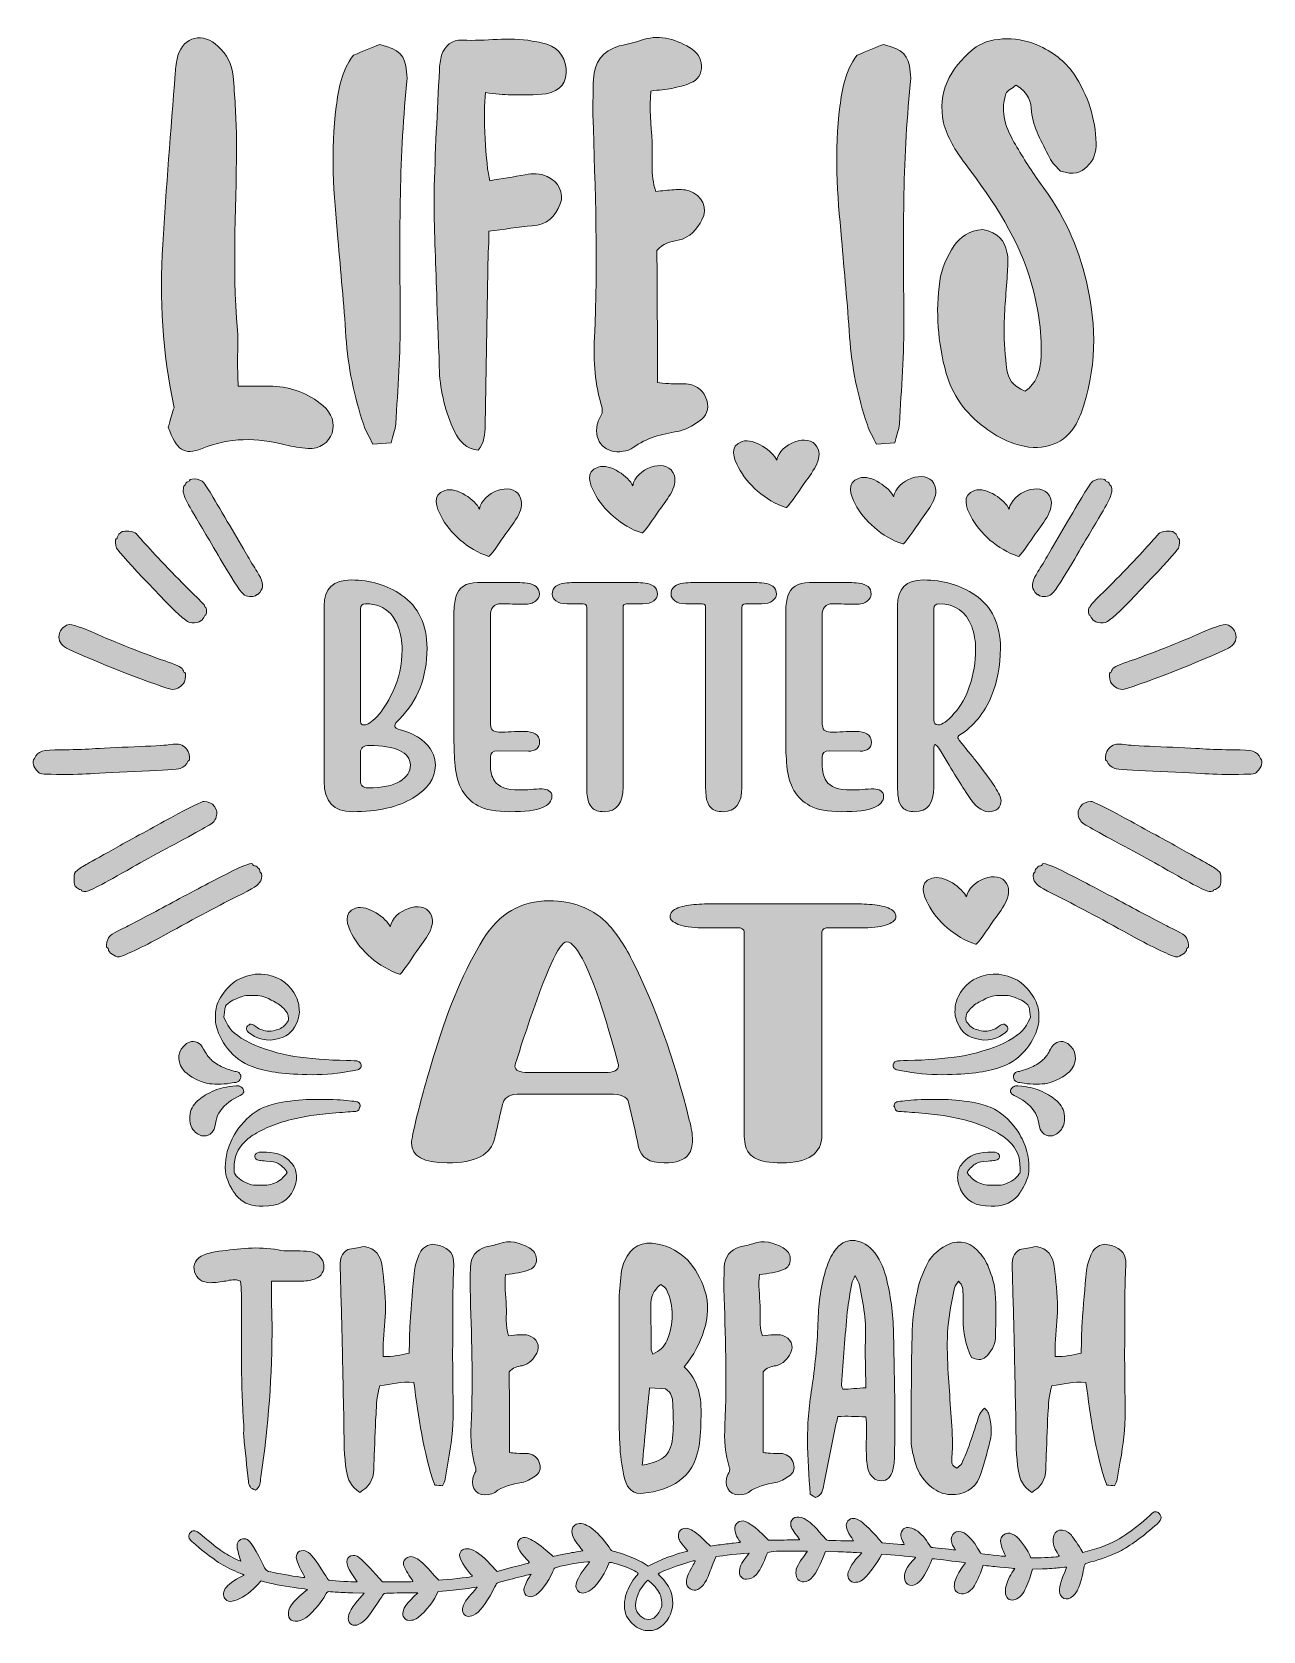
# Model space of a CAD drawing. Header units: inches. Extents: x 0.81 to 5.2, y -5.8 to -0.1.
import ezdxf

# ---------------------------------------------------------------- set-up
doc = ezdxf.new("R2010")
doc.units = ezdxf.units.IN
doc.header["$MEASUREMENT"] = 0
doc.layers.add('Layer 1', color=7, linetype='Continuous')

# ---------------------------------------------------------------- blocks, each defined once
blk = doc.blocks.new('block 2')
at = {"layer": 'Layer 1', "lineweight": 0}
blk.add_open_spline([(3.9747, -1.8471), (3.9587, -1.8702), (3.9151, -1.9361), (3.913, -1.928), (3.8395, -1.904), (3.7739, -1.8444), (3.7436, -1.7852), (3.7285, -1.7557), (3.709, -1.7085), (3.7572, -1.6929), (3.8006, -1.679), (3.8671, -1.729), (3.8805, -1.7595), (3.8909, -1.6995), (3.9944, -1.6597), (4.0238, -1.712), (4.0487, -1.7565), (4.0035, -1.8057), (3.9747, -1.8471)], degree=3, knots=[0, 0, 0, 0, 1, 1, 1, 2, 2, 2, 3, 3, 3, 4, 4, 4, 5, 5, 5, 6, 6, 6, 6], dxfattribs=at)
blk = doc.blocks.new('block 3')
at = {"layer": 'Layer 1', "lineweight": 0}
blk.add_open_spline([(4.4356, -1.7561), (4.4062, -1.7037), (4.3027, -1.7436), (4.2923, -1.8036), (4.2789, -1.773), (4.2124, -1.7231), (4.1691, -1.737), (4.1209, -1.7525), (4.1403, -1.7998), (4.1555, -1.8293), (4.1858, -1.8884), (4.2513, -1.9481), (4.3249, -1.9721), (4.3269, -1.9801), (4.3705, -1.9142), (4.3865, -1.8912), (4.4154, -1.8497), (4.4605, -1.8006), (4.4356, -1.7561)], degree=3, knots=[0, 0, 0, 0, 1, 1, 1, 2, 2, 2, 3, 3, 3, 4, 4, 4, 5, 5, 5, 6, 6, 6, 6], dxfattribs=at)
blk = doc.blocks.new('block 4')
at = {"layer": 'Layer 1', "lineweight": 0}
blk.add_open_spline([(3.6073, -1.5819), (3.5779, -1.5295), (3.4744, -1.5693), (3.464, -1.6293), (3.4506, -1.5988), (3.3841, -1.5488), (3.3408, -1.5627), (3.2926, -1.5783), (3.312, -1.6255), (3.3272, -1.655), (3.3575, -1.7142), (3.423, -1.7738), (3.4966, -1.7978), (3.4986, -1.8059), (3.5422, -1.74), (3.5582, -1.7169), (3.5871, -1.6755), (3.6322, -1.6263), (3.6073, -1.5819)], degree=3, knots=[0, 0, 0, 0, 1, 1, 1, 2, 2, 2, 3, 3, 3, 4, 4, 4, 5, 5, 5, 6, 6, 6, 6], dxfattribs=at)
blk = doc.blocks.new('block 5')
at = {"layer": 'Layer 1', "lineweight": 0}
blk.add_open_spline([(3.0939, -1.6729), (3.0645, -1.6205), (2.961, -1.6604), (2.9506, -1.7203), (2.9372, -1.6898), (2.8707, -1.6398), (2.8273, -1.6538), (2.7791, -1.6693), (2.7986, -1.7165), (2.8137, -1.746), (2.844, -1.8052), (2.9096, -1.8648), (2.9831, -1.8888), (2.9852, -1.8969), (3.0288, -1.831), (3.0448, -1.8079), (3.0737, -1.7665), (3.1188, -1.7173), (3.0939, -1.6729)], degree=3, knots=[0, 0, 0, 0, 1, 1, 1, 2, 2, 2, 3, 3, 3, 4, 4, 4, 5, 5, 5, 6, 6, 6, 6], dxfattribs=at)
blk = doc.blocks.new('block 6')
at = {"layer": 'Layer 1', "lineweight": 0}
blk.add_open_spline([(2.5471, -1.7561), (2.5178, -1.7037), (2.4142, -1.7436), (2.4039, -1.8036), (2.3905, -1.773), (2.324, -1.7231), (2.2806, -1.737), (2.2324, -1.7525), (2.2518, -1.7998), (2.267, -1.8293), (2.2973, -1.8884), (2.3629, -1.9481), (2.4364, -1.9721), (2.4385, -1.9801), (2.4821, -1.9142), (2.4981, -1.8912), (2.5269, -1.8497), (2.572, -1.8006), (2.5471, -1.7561)], degree=3, knots=[0, 0, 0, 0, 1, 1, 1, 2, 2, 2, 3, 3, 3, 4, 4, 4, 5, 5, 5, 6, 6, 6, 6], dxfattribs=at)
blk = doc.blocks.new('block 7')
at = {"layer": 'Layer 1', "lineweight": 0}
blk.add_open_spline([(2.2293, -3.2454), (2.2, -3.193), (2.0964, -3.2329), (2.0861, -3.2928), (2.0727, -3.2623), (2.0062, -3.2123), (1.9628, -3.2263), (1.9146, -3.2418), (1.934, -3.289), (1.9492, -3.3185), (1.9795, -3.3777), (2.0451, -3.4373), (2.1186, -3.4613), (2.1207, -3.4694), (2.1642, -3.4035), (2.1802, -3.3804), (2.2091, -3.339), (2.2542, -3.2898), (2.2293, -3.2454)], degree=3, knots=[0, 0, 0, 0, 1, 1, 1, 2, 2, 2, 3, 3, 3, 4, 4, 4, 5, 5, 5, 6, 6, 6, 6], dxfattribs=at)
blk = doc.blocks.new('block 8')
at = {"layer": 'Layer 1', "lineweight": 0}
blk.add_open_spline([(4.2834, -3.1388), (4.254, -3.0864), (4.1505, -3.1263), (4.1402, -3.1863), (4.1268, -3.1557), (4.0603, -3.1058), (4.0169, -3.1197), (3.9687, -3.1353), (3.9881, -3.1825), (4.0033, -3.212), (4.0336, -3.2711), (4.0992, -3.3308), (4.1727, -3.3548), (4.1747, -3.3629), (4.2183, -3.2969), (4.2343, -3.2739), (4.2632, -3.2325), (4.3083, -3.1833), (4.2834, -3.1388)], degree=3, knots=[0, 0, 0, 0, 1, 1, 1, 2, 2, 2, 3, 3, 3, 4, 4, 4, 5, 5, 5, 6, 6, 6, 6], dxfattribs=at)
blk = doc.blocks.new('block 10')
at = {"layer": 'Layer 1', "lineweight": 0}
blk.add_open_spline([(1.6249, -5.2539), (1.6518, -5.0738), (1.6659, -4.8902), (1.6647, -4.7065), (1.6635, -4.6657), (1.6624, -4.6235), (1.6624, -4.5826), (1.6624, -4.5826), (1.6624, -4.5557), (1.6624, -4.5557), (1.7022, -4.5557), (1.7372, -4.5568), (1.7723, -4.5557), (1.7887, -4.5557), (1.8062, -4.5522), (1.8214, -4.5464), (1.8413, -4.5393), (1.8518, -4.5171), (1.8495, -4.4984), (1.8472, -4.4785), (1.8307, -4.4587), (1.8097, -4.4528), (1.7957, -4.4493), (1.7805, -4.4493), (1.7653, -4.4481), (1.7395, -4.4469), (1.7126, -4.4505), (1.6869, -4.4446), (1.6144, -4.4306), (1.5454, -4.4411), (1.4752, -4.4493), (1.4577, -4.4516), (1.439, -4.4563), (1.4226, -4.4621), (1.3934, -4.4726), (1.3805, -4.4984), (1.3887, -4.5229), (1.3957, -4.5464), (1.4156, -4.5615), (1.4448, -4.5615), (1.4636, -4.5615), (1.4823, -4.558), (1.4998, -4.5557), (1.5162, -4.5522), (1.5325, -4.5475), (1.5525, -4.5557), (1.556, -4.5849), (1.556, -4.6153), (1.556, -4.6445), (1.5571, -4.7861), (1.5525, -4.9264), (1.5641, -5.0691), (1.5653, -5.082), (1.5618, -5.0948), (1.5641, -5.1077), (1.5688, -5.1627), (1.5747, -5.2165), (1.5805, -5.2702), (1.5817, -5.2831), (1.5864, -5.2959), (1.6062, -5.3006), (1.6226, -5.2913), (1.6226, -5.2714), (1.6249, -5.2539)], degree=3, knots=[0, 0, 0, 0, 1, 1, 1, 2, 2, 2, 3, 3, 3, 4, 4, 4, 5, 5, 5, 6, 6, 6, 7, 7, 7, 8, 8, 8, 9, 9, 9, 10, 10, 10, 11, 11, 11, 12, 12, 12, 13, 13, 13, 14, 14, 14, 15, 15, 15, 16, 16, 16, 17, 17, 17, 18, 18, 18, 19, 19, 19, 20, 20, 20, 21, 21, 21, 21], dxfattribs=at)
blk = doc.blocks.new('block 11')
at = {"layer": 'Layer 1', "lineweight": 0}
blk.add_open_spline([(2.1885, -4.4633), (2.1803, -4.4809), (2.1745, -4.4995), (2.1721, -4.5183), (2.1663, -4.5803), (2.1616, -4.6422), (2.157, -4.7042), (2.1546, -4.7393), (2.1546, -4.7756), (2.1535, -4.813), (2.123, -4.8177), (2.0962, -4.827), (2.0611, -4.8247), (2.0611, -4.8247), (2.0611, -4.7791), (2.0611, -4.7791), (2.0634, -4.7358), (2.0693, -4.6937), (2.0693, -4.6516), (2.0681, -4.6025), (2.0634, -4.5522), (2.0575, -4.5031), (2.0528, -4.4668), (2.0342, -4.4387), (1.9932, -4.4329), (1.9722, -4.4364), (1.9511, -4.4399), (1.9347, -4.4434), (1.9114, -4.4575), (1.9078, -4.4773), (1.9078, -4.4995), (1.9078, -4.4995), (1.9114, -4.6387), (1.9114, -4.6387), (1.9137, -4.7241), (1.916, -4.8095), (1.9172, -4.896), (1.9184, -4.9557), (1.9207, -5.0141), (1.9207, -5.0738), (1.9219, -5.1264), (1.9207, -5.179), (1.93, -5.2328), (1.9347, -5.2632), (1.9465, -5.2901), (1.978, -5.3089), (2.0085, -5.2901), (2.0271, -5.2655), (2.0271, -5.227), (2.0271, -5.2176), (2.0271, -5.2071), (2.0283, -5.1978), (2.0306, -5.1416), (2.0318, -5.0855), (2.0353, -5.0305), (2.0365, -4.9966), (2.0389, -4.9615), (2.0493, -4.9288), (2.0891, -4.9253), (2.1254, -4.9112), (2.1698, -4.9171), (2.1885, -5.041), (2.2025, -5.1627), (2.2447, -5.2831), (2.2563, -5.2843), (2.2634, -5.2843), (2.2727, -5.2855), (2.2763, -5.2761), (2.2809, -5.2702), (2.282, -5.2621), (2.2914, -5.2047), (2.3032, -5.1474), (2.3078, -5.0889), (2.3124, -5.027), (2.309, -4.9639), (2.309, -4.9019), (2.309, -4.8574), (2.3078, -4.813), (2.309, -4.7685), (2.309, -4.7019), (2.309, -4.6364), (2.3101, -4.5709), (2.3101, -4.5464), (2.3124, -4.5218), (2.3124, -4.4972), (2.3136, -4.4598), (2.2996, -4.4411), (2.2622, -4.4294), (2.2528, -4.4271), (2.2435, -4.4259), (2.2365, -4.4247), (2.2096, -4.4283), (2.1955, -4.4434), (2.1885, -4.4633)], degree=3, knots=[0, 0, 0, 0, 1, 1, 1, 2, 2, 2, 3, 3, 3, 4, 4, 4, 5, 5, 5, 6, 6, 6, 7, 7, 7, 8, 8, 8, 9, 9, 9, 10, 10, 10, 11, 11, 11, 12, 12, 12, 13, 13, 13, 14, 14, 14, 15, 15, 15, 16, 16, 16, 17, 17, 17, 18, 18, 18, 19, 19, 19, 20, 20, 20, 21, 21, 21, 22, 22, 22, 23, 23, 23, 24, 24, 24, 25, 25, 25, 26, 26, 26, 27, 27, 27, 28, 28, 28, 29, 29, 29, 30, 30, 30, 31, 31, 31, 31], dxfattribs=at)
blk = doc.blocks.new('block 12')
at = {"layer": 'Layer 1', "lineweight": 0}
blk.add_open_spline([(2.4995, -4.6434), (2.4983, -4.606), (2.4925, -4.5697), (2.4971, -4.5323), (2.5147, -4.5299), (2.5287, -4.5288), (2.5427, -4.5264), (2.5568, -4.5229), (2.5708, -4.5206), (2.5837, -4.5148), (2.5989, -4.5089), (2.6082, -4.4949), (2.6071, -4.4773), (2.6071, -4.4598), (2.5977, -4.4469), (2.5814, -4.4375), (2.5474, -4.4177), (2.5123, -4.4083), (2.4737, -4.4224), (2.4597, -4.4271), (2.4433, -4.4306), (2.4281, -4.4341), (2.3919, -4.4446), (2.3732, -4.4691), (2.372, -4.5066), (2.3708, -4.5323), (2.3708, -4.558), (2.3708, -4.5837), (2.3755, -4.7463), (2.3825, -4.9077), (2.3744, -5.0691), (2.3708, -5.1205), (2.3755, -5.172), (2.3907, -5.2223), (2.3919, -5.2258), (2.3907, -5.2293), (2.3907, -5.234), (2.3872, -5.241), (2.3825, -5.2492), (2.3802, -5.2586), (2.372, -5.2959), (2.3989, -5.324), (2.4363, -5.3171), (2.4445, -5.3159), (2.4527, -5.3135), (2.4585, -5.3089), (2.4866, -5.2878), (2.5205, -5.2796), (2.5556, -5.2738), (2.572, -5.2714), (2.5872, -5.2609), (2.6024, -5.2516), (2.6176, -5.241), (2.6246, -5.2258), (2.6187, -5.2059), (2.6129, -5.186), (2.5989, -5.1743), (2.579, -5.1709), (2.5649, -5.1685), (2.5509, -5.1709), (2.5357, -5.1697), (2.5264, -5.1697), (2.5182, -5.1674), (2.5111, -5.1674), (2.5111, -5.0691), (2.5111, -4.9744), (2.51, -4.8796), (2.5229, -4.8644), (2.5392, -4.8598), (2.5568, -4.8574), (2.5825, -4.8515), (2.5977, -4.8329), (2.6082, -4.813), (2.6222, -4.7884), (2.6082, -4.758), (2.5802, -4.7499), (2.5696, -4.7463), (2.5579, -4.7463), (2.5474, -4.7475), (2.5345, -4.7475), (2.5217, -4.7499), (2.5076, -4.751), (2.4948, -4.7136), (2.5018, -4.6785), (2.4995, -4.6434)], degree=3, knots=[0, 0, 0, 0, 1, 1, 1, 2, 2, 2, 3, 3, 3, 4, 4, 4, 5, 5, 5, 6, 6, 6, 7, 7, 7, 8, 8, 8, 9, 9, 9, 10, 10, 10, 11, 11, 11, 12, 12, 12, 13, 13, 13, 14, 14, 14, 15, 15, 15, 16, 16, 16, 17, 17, 17, 18, 18, 18, 19, 19, 19, 20, 20, 20, 21, 21, 21, 22, 22, 22, 23, 23, 23, 24, 24, 24, 25, 25, 25, 26, 26, 26, 27, 27, 27, 28, 28, 28, 28], dxfattribs=at)
blk = doc.blocks.new('block 13')
at = {"layer": 'Layer 1', "lineweight": 0}
for points, knots in [([(3.2045, -4.7323), (3.2197, -4.6843), (3.2232, -4.6353), (3.2068, -4.5872), (3.1787, -4.5042), (3.1297, -4.4434), (3.0396, -4.4236), (2.9847, -4.4118), (2.9425, -4.4329), (2.9215, -4.4844), (2.9168, -4.4949), (2.9121, -4.5066), (2.9109, -4.5183), (2.9074, -4.5522), (2.9027, -4.5849), (2.9016, -4.6188), (2.9016, -4.7499), (2.9016, -4.8796), (2.9027, -5.0106), (2.9027, -5.0574), (2.9016, -5.1054), (2.9051, -5.1521), (2.9074, -5.1896), (2.9133, -5.227), (2.9227, -5.2632), (2.932, -5.2995), (2.9542, -5.3159), (2.9893, -5.3124), (3.0852, -5.3018), (3.1671, -5.2586), (3.1858, -5.1486), (3.1928, -5.1124), (3.1928, -5.0738), (3.194, -5.0375), (3.1963, -4.9732), (3.1858, -4.9112), (3.1344, -4.8609), (3.1682, -4.8188), (3.1905, -4.7767), (3.2045, -4.7323)], [0, 0, 0, 0, 1, 1, 1, 2, 2, 2, 3, 3, 3, 4, 4, 4, 5, 5, 5, 6, 6, 6, 7, 7, 7, 8, 8, 8, 9, 9, 9, 10, 10, 10, 11, 11, 11, 12, 12, 12, 13, 13, 13, 13]), ([(3.0162, -4.8013), (3.0162, -4.7487), (3.0151, -4.6961), (3.0151, -4.6445), (3.0139, -4.6141), (3.0243, -4.5884), (3.0501, -4.5674), (3.0583, -4.5744), (3.0677, -4.5791), (3.0712, -4.5861), (3.0981, -4.6469), (3.0981, -4.7077), (3.0724, -4.7685), (3.063, -4.7896), (3.0455, -4.8048), (3.022, -4.8165), (3.022, -4.8165), (3.0162, -4.8013), (3.0162, -4.8013)], [0, 0, 0, 0, 1, 1, 1, 2, 2, 2, 3, 3, 3, 4, 4, 4, 5, 5, 5, 6, 6, 6, 6]), ([(3.0104, -4.9369), (3.0104, -4.9369), (3.0677, -4.9404), (3.0677, -4.9404), (3.0887, -4.9533), (3.0922, -4.972), (3.0934, -4.9908), (3.0946, -5.0281), (3.0969, -5.0656), (3.0934, -5.103), (3.0887, -5.1732), (3.0641, -5.1978), (2.9847, -5.2118), (2.9928, -5.1182), (3.001, -5.0293), (3.0104, -4.9369)], [0, 0, 0, 0, 1, 1, 1, 2, 2, 2, 3, 3, 3, 4, 4, 4, 5, 5, 5, 5])]:
    blk.add_open_spline(points, degree=3, knots=knots, dxfattribs=at)
blk = doc.blocks.new('block 14')
at = {"layer": 'Layer 1', "lineweight": 0}
blk.add_open_spline([(3.4043, -4.6434), (3.4031, -4.606), (3.3973, -4.5697), (3.402, -4.5323), (3.4195, -4.5299), (3.4336, -4.5288), (3.4476, -4.5264), (3.4616, -4.5229), (3.4757, -4.5206), (3.4885, -4.5148), (3.5038, -4.5089), (3.513, -4.4949), (3.5119, -4.4773), (3.5119, -4.4598), (3.5026, -4.4469), (3.4862, -4.4375), (3.4522, -4.4177), (3.4172, -4.4083), (3.3786, -4.4224), (3.3645, -4.4271), (3.3482, -4.4306), (3.333, -4.4341), (3.2968, -4.4446), (3.278, -4.4691), (3.2768, -4.5066), (3.2756, -4.5323), (3.2756, -4.558), (3.2756, -4.5837), (3.2803, -4.7463), (3.2874, -4.9077), (3.2792, -5.0691), (3.2756, -5.1205), (3.2803, -5.172), (3.2956, -5.2223), (3.2968, -5.2258), (3.2956, -5.2293), (3.2956, -5.234), (3.2921, -5.241), (3.2874, -5.2492), (3.285, -5.2586), (3.2768, -5.2959), (3.3037, -5.324), (3.3411, -5.3171), (3.3494, -5.3159), (3.3576, -5.3135), (3.3634, -5.3089), (3.3914, -5.2878), (3.4253, -5.2796), (3.4604, -5.2738), (3.4768, -5.2714), (3.492, -5.2609), (3.5072, -5.2516), (3.5224, -5.241), (3.5295, -5.2258), (3.5236, -5.2059), (3.5177, -5.186), (3.5038, -5.1743), (3.4838, -5.1709), (3.4698, -5.1685), (3.4557, -5.1709), (3.4406, -5.1697), (3.4312, -5.1697), (3.423, -5.1674), (3.416, -5.1674), (3.416, -5.0691), (3.416, -4.9744), (3.4149, -4.8796), (3.4277, -4.8644), (3.4441, -4.8598), (3.4616, -4.8574), (3.4873, -4.8515), (3.5026, -4.8329), (3.513, -4.813), (3.5271, -4.7884), (3.513, -4.758), (3.485, -4.7499), (3.4745, -4.7463), (3.4628, -4.7463), (3.4522, -4.7475), (3.4394, -4.7475), (3.4265, -4.7499), (3.4125, -4.751), (3.3996, -4.7136), (3.4067, -4.6785), (3.4043, -4.6434)], degree=3, knots=[0, 0, 0, 0, 1, 1, 1, 2, 2, 2, 3, 3, 3, 4, 4, 4, 5, 5, 5, 6, 6, 6, 7, 7, 7, 8, 8, 8, 9, 9, 9, 10, 10, 10, 11, 11, 11, 12, 12, 12, 13, 13, 13, 14, 14, 14, 15, 15, 15, 16, 16, 16, 17, 17, 17, 18, 18, 18, 19, 19, 19, 20, 20, 20, 21, 21, 21, 22, 22, 22, 23, 23, 23, 24, 24, 24, 25, 25, 25, 26, 26, 26, 27, 27, 27, 28, 28, 28, 28], dxfattribs=at)
blk = doc.blocks.new('block 15')
at = {"layer": 'Layer 1', "lineweight": 0}
for points, knots in [([(3.7843, -5.0726), (3.7843, -5.103), (3.782, -5.1323), (3.7832, -5.1615), (3.7832, -5.1825), (3.7843, -5.2036), (3.789, -5.2247), (3.7949, -5.2516), (3.8159, -5.2679), (3.837, -5.2679), (3.8569, -5.2679), (3.8732, -5.2527), (3.8779, -5.2293), (3.8814, -5.2129), (3.8838, -5.1954), (3.8838, -5.1778), (3.8849, -5.117), (3.8849, -5.0562), (3.8849, -4.9954), (3.8838, -4.91), (3.8814, -4.8247), (3.8803, -4.7393), (3.8791, -4.6726), (3.8697, -4.606), (3.8534, -4.5405), (3.844, -4.5066), (3.83, -4.4726), (3.8054, -4.4458), (3.761, -4.399), (3.7048, -4.399), (3.6709, -4.4469), (3.6569, -4.4656), (3.6475, -4.4891), (3.6405, -4.5113), (3.6206, -4.5697), (3.6136, -4.6317), (3.6113, -4.6937), (3.6089, -4.772), (3.6019, -4.8504), (3.5902, -4.9264), (3.5809, -4.9919), (3.5727, -5.0562), (3.5738, -5.1229), (3.5738, -5.1872), (3.5785, -5.2516), (3.5832, -5.3159), (3.5914, -5.3205), (3.5973, -5.324), (3.6019, -5.3275), (3.6265, -5.3194), (3.6277, -5.2983), (3.6323, -5.2808), (3.6323, -5.2808), (3.6709, -5.0843), (3.6709, -5.0843), (3.6744, -5.0691), (3.6779, -5.0551), (3.6815, -5.0387), (3.7154, -5.0363), (3.7458, -5.0387), (3.782, -5.0399), (3.7832, -5.0562), (3.7843, -5.0644), (3.7843, -5.0726)], [0, 0, 0, 0, 1, 1, 1, 2, 2, 2, 3, 3, 3, 4, 4, 4, 5, 5, 5, 6, 6, 6, 7, 7, 7, 8, 8, 8, 9, 9, 9, 10, 10, 10, 11, 11, 11, 12, 12, 12, 13, 13, 13, 14, 14, 14, 15, 15, 15, 16, 16, 16, 17, 17, 17, 18, 18, 18, 19, 19, 19, 20, 20, 20, 21, 21, 21, 21]), ([(3.699, -4.9416), (3.6966, -4.9335), (3.6943, -4.9288), (3.6943, -4.9241), (3.7013, -4.8376), (3.7072, -4.7522), (3.7154, -4.6657), (3.7189, -4.6306), (3.7259, -4.5978), (3.7317, -4.5639), (3.7329, -4.5557), (3.7376, -4.5487), (3.7435, -4.5358), (3.7504, -4.551), (3.7563, -4.5592), (3.7586, -4.5697), (3.7727, -4.6376), (3.7843, -4.7042), (3.7797, -4.7732), (3.7773, -4.8095), (3.7808, -4.8457), (3.7808, -4.8831), (3.7808, -4.8984), (3.7808, -4.9135), (3.782, -4.9358), (3.7504, -4.9381), (3.7259, -4.9404), (3.699, -4.9416)], [0, 0, 0, 0, 1, 1, 1, 2, 2, 2, 3, 3, 3, 4, 4, 4, 5, 5, 5, 6, 6, 6, 7, 7, 7, 8, 8, 8, 9, 9, 9, 9])]:
    blk.add_open_spline(points, degree=3, knots=knots, dxfattribs=at)
blk = doc.blocks.new('block 16')
at = {"layer": 'Layer 1', "lineweight": 0}
blk.add_open_spline([(4.2146, -4.8211), (4.2345, -4.8001), (4.2438, -4.7767), (4.2438, -4.7499), (4.245, -4.6995), (4.2462, -4.6481), (4.2426, -4.5978), (4.2403, -4.5674), (4.231, -4.537), (4.2193, -4.5078), (4.2111, -4.4856), (4.1971, -4.4645), (4.1795, -4.4469), (4.1456, -4.4095), (4.1, -4.4071), (4.0567, -4.4352), (4.0321, -4.4505), (4.0134, -4.4691), (4.0017, -4.4925), (3.9889, -4.5206), (3.9736, -4.5499), (3.9678, -4.5791), (3.9573, -4.6294), (3.9479, -4.6808), (3.9468, -4.7311), (3.9432, -4.8621), (3.9432, -4.9931), (3.9432, -5.1241), (3.9432, -5.1521), (3.9515, -5.1813), (3.9597, -5.2094), (3.969, -5.241), (3.9889, -5.2691), (4.017, -5.2913), (4.0356, -5.3065), (4.0579, -5.3159), (4.0836, -5.3171), (4.1304, -5.3182), (4.169, -5.2983), (4.1865, -5.2551), (4.2029, -5.2141), (4.2122, -5.1709), (4.224, -5.1276), (4.2333, -5.0936), (4.2275, -5.0597), (4.2193, -5.027), (4.2169, -5.0212), (4.2111, -5.0165), (4.2041, -5.0083), (4.1971, -5.0177), (4.19, -5.0235), (4.1865, -5.0316), (4.1748, -5.0656), (4.1643, -5.0995), (4.1526, -5.1334), (4.1444, -5.158), (4.1339, -5.1825), (4.1233, -5.2059), (4.1198, -5.2129), (4.1117, -5.2176), (4.1058, -5.2223), (4.086, -5.2141), (4.0871, -5.2024), (4.0883, -5.1907), (4.0883, -5.1662), (4.0918, -5.1428), (4.0906, -5.1194), (4.086, -5.0352), (4.079, -4.9522), (4.0743, -4.8691), (4.0719, -4.82), (4.0696, -4.7709), (4.0743, -4.7218), (4.0778, -4.6738), (4.0883, -4.627), (4.0976, -4.5803), (4.0988, -4.5721), (4.107, -4.565), (4.1117, -4.5557), (4.128, -4.5709), (4.1269, -4.5861), (4.128, -4.6013), (4.1292, -4.6306), (4.128, -4.6598), (4.128, -4.6879), (4.128, -4.7381), (4.1374, -4.7861), (4.1584, -4.8282), (4.1842, -4.8411), (4.2006, -4.8352), (4.2146, -4.8211)], degree=3, knots=[0, 0, 0, 0, 1, 1, 1, 2, 2, 2, 3, 3, 3, 4, 4, 4, 5, 5, 5, 6, 6, 6, 7, 7, 7, 8, 8, 8, 9, 9, 9, 10, 10, 10, 11, 11, 11, 12, 12, 12, 13, 13, 13, 14, 14, 14, 15, 15, 15, 16, 16, 16, 17, 17, 17, 18, 18, 18, 19, 19, 19, 20, 20, 20, 21, 21, 21, 22, 22, 22, 23, 23, 23, 24, 24, 24, 25, 25, 25, 26, 26, 26, 27, 27, 27, 28, 28, 28, 29, 29, 29, 30, 30, 30, 30], dxfattribs=at)
blk = doc.blocks.new('block 17')
at = {"layer": 'Layer 1', "lineweight": 0}
blk.add_open_spline([(4.5841, -4.4633), (4.5758, -4.4809), (4.57, -4.4995), (4.5677, -4.5183), (4.5619, -4.5803), (4.5572, -4.6422), (4.5525, -4.7042), (4.5501, -4.7393), (4.5501, -4.7756), (4.549, -4.813), (4.5185, -4.8177), (4.4917, -4.827), (4.4566, -4.8247), (4.4566, -4.8247), (4.4566, -4.7791), (4.4566, -4.7791), (4.4589, -4.7358), (4.4648, -4.6937), (4.4648, -4.6516), (4.4636, -4.6025), (4.4589, -4.5522), (4.4531, -4.5031), (4.4484, -4.4668), (4.4297, -4.4387), (4.3888, -4.4329), (4.3677, -4.4364), (4.3467, -4.4399), (4.3303, -4.4434), (4.3069, -4.4575), (4.3034, -4.4773), (4.3034, -4.4995), (4.3034, -4.4995), (4.3069, -4.6387), (4.3069, -4.6387), (4.3092, -4.7241), (4.3115, -4.8095), (4.3127, -4.896), (4.3139, -4.9557), (4.3162, -5.0141), (4.3162, -5.0738), (4.3174, -5.1264), (4.3162, -5.179), (4.3256, -5.2328), (4.3303, -5.2632), (4.342, -5.2901), (4.3735, -5.3089), (4.404, -5.2901), (4.4227, -5.2655), (4.4227, -5.227), (4.4227, -5.2176), (4.4227, -5.2071), (4.4238, -5.1978), (4.4261, -5.1416), (4.4273, -5.0855), (4.4308, -5.0305), (4.432, -4.9966), (4.4344, -4.9615), (4.4449, -4.9288), (4.4846, -4.9253), (4.5209, -4.9112), (4.5654, -4.9171), (4.5841, -5.041), (4.5981, -5.1627), (4.6402, -5.2831), (4.6519, -5.2843), (4.6589, -5.2843), (4.6682, -5.2855), (4.6718, -5.2761), (4.6765, -5.2702), (4.6776, -5.2621), (4.687, -5.2047), (4.6987, -5.1474), (4.7034, -5.0889), (4.708, -5.027), (4.7045, -4.9639), (4.7045, -4.9019), (4.7045, -4.8574), (4.7034, -4.813), (4.7045, -4.7685), (4.7045, -4.7019), (4.7045, -4.6364), (4.7057, -4.5709), (4.7057, -4.5464), (4.708, -4.5218), (4.708, -4.4972), (4.7092, -4.4598), (4.6951, -4.4411), (4.6577, -4.4294), (4.6484, -4.4271), (4.639, -4.4259), (4.632, -4.4247), (4.6051, -4.4283), (4.5911, -4.4434), (4.5841, -4.4633)], degree=3, knots=[0, 0, 0, 0, 1, 1, 1, 2, 2, 2, 3, 3, 3, 4, 4, 4, 5, 5, 5, 6, 6, 6, 7, 7, 7, 8, 8, 8, 9, 9, 9, 10, 10, 10, 11, 11, 11, 12, 12, 12, 13, 13, 13, 14, 14, 14, 15, 15, 15, 16, 16, 16, 17, 17, 17, 18, 18, 18, 19, 19, 19, 20, 20, 20, 21, 21, 21, 22, 22, 22, 23, 23, 23, 24, 24, 24, 25, 25, 25, 26, 26, 26, 27, 27, 27, 28, 28, 28, 29, 29, 29, 30, 30, 30, 31, 31, 31, 31], dxfattribs=at)
blk = doc.blocks.new('block 9')
at = {"layer": 'Layer 1'}
for name in ['block 10', 'block 11', 'block 12', 'block 13', 'block 14', 'block 15', 'block 16', 'block 17']:
    blk.add_blockref(name, (0, 0), dxfattribs=at)
blk = doc.blocks.new('block 21')
at = {"layer": 'Layer 1', "lineweight": 0}
blk.add_open_spline([(4.5903, -1.7042), (4.5857, -1.707), (4.5708, -1.7285), (4.5574, -1.7522), (4.5436, -1.7759), (4.5143, -1.825), (4.4924, -1.862), (4.4705, -1.8988), (4.4434, -1.945), (4.4324, -1.9644), (4.4211, -1.9839), (4.4045, -2.0118), (4.395, -2.0262), (4.3748, -2.058), (4.3703, -2.0778), (4.3798, -2.0923), (4.3876, -2.1046), (4.3953, -2.1124), (4.3953, -2.1085), (4.3953, -2.1071), (4.3967, -2.1078), (4.3985, -2.1106), (4.4027, -2.117), (4.4275, -2.1174), (4.4391, -2.111), (4.4501, -2.1053), (4.4734, -2.0707), (4.5189, -1.9927), (4.5369, -1.9616), (4.5634, -1.9171), (4.5772, -1.8938), (4.6475, -1.7769), (4.6577, -1.7571), (4.6581, -1.7388), (4.6581, -1.7282), (4.6563, -1.7208), (4.6538, -1.7197), (4.6514, -1.719), (4.6496, -1.7162), (4.6496, -1.7137), (4.6496, -1.7109), (4.6464, -1.7077), (4.6425, -1.7066), (4.6386, -1.7056), (4.6355, -1.7031), (4.6355, -1.7013), (4.6355, -1.6996), (4.6319, -1.6975), (4.6273, -1.6968), (4.6164, -1.6946), (4.5998, -1.6978), (4.5903, -1.7042)], degree=3, knots=[0, 0, 0, 0, 1, 1, 1, 2, 2, 2, 3, 3, 3, 4, 4, 4, 5, 5, 5, 6, 6, 6, 7, 7, 7, 8, 8, 8, 9, 9, 9, 10, 10, 10, 11, 11, 11, 12, 12, 12, 13, 13, 13, 14, 14, 14, 15, 15, 15, 16, 16, 16, 17, 17, 17, 17], dxfattribs=at)
blk = doc.blocks.new('block 20')
at = {"layer": 'Layer 1'}
blk.add_blockref('block 21', (0, 0), dxfattribs=at)
blk = doc.blocks.new('block 23')
at = {"layer": 'Layer 1', "lineweight": 0}
blk.add_open_spline([(4.8516, -1.8829), (4.8371, -1.8836), (4.8311, -1.8857), (4.8251, -1.8924), (4.8209, -1.897), (4.7986, -1.9217), (4.776, -1.9468), (4.7333, -1.9941), (4.6383, -2.0919), (4.6026, -2.1248), (4.5917, -2.1354), (4.5825, -2.146), (4.5825, -2.1484), (4.5825, -2.1513), (4.5807, -2.1534), (4.579, -2.1534), (4.5768, -2.1534), (4.5754, -2.1597), (4.5754, -2.1675), (4.5754, -2.1753), (4.5768, -2.1816), (4.579, -2.1816), (4.5807, -2.1816), (4.5825, -2.1834), (4.5825, -2.1852), (4.5825, -2.1873), (4.5864, -2.1933), (4.591, -2.1982), (4.5973, -2.2049), (4.604, -2.2078), (4.6175, -2.2092), (4.6341, -2.2106), (4.6369, -2.2099), (4.6542, -2.1965), (4.6877, -2.1714), (4.8823, -1.9666), (4.8957, -1.9426), (4.901, -1.933), (4.9017, -1.9097), (4.8968, -1.9097), (4.8947, -1.9097), (4.8933, -1.9076), (4.8933, -1.9051), (4.8933, -1.8991), (4.883, -1.8871), (4.8756, -1.8839), (4.8728, -1.8825), (4.8618, -1.8822), (4.8516, -1.8829)], degree=3, knots=[0, 0, 0, 0, 1, 1, 1, 2, 2, 2, 3, 3, 3, 4, 4, 4, 5, 5, 5, 6, 6, 6, 7, 7, 7, 8, 8, 8, 9, 9, 9, 10, 10, 10, 11, 11, 11, 12, 12, 12, 13, 13, 13, 14, 14, 14, 15, 15, 15, 16, 16, 16, 16], dxfattribs=at)
blk = doc.blocks.new('block 22')
at = {"layer": 'Layer 1'}
blk.add_blockref('block 23', (0, 0), dxfattribs=at)
blk = doc.blocks.new('block 25')
at = {"layer": 'Layer 1', "lineweight": 0}
blk.add_open_spline([(4.9621, -2.2512), (4.8837, -2.2854), (4.7704, -2.3296), (4.7114, -2.349), (4.6778, -2.36), (4.6602, -2.3702), (4.6577, -2.3797), (4.6567, -2.3833), (4.6545, -2.3864), (4.6528, -2.3864), (4.6478, -2.3864), (4.6489, -2.4091), (4.6542, -2.4189), (4.6627, -2.4355), (4.6789, -2.4465), (4.6951, -2.4465), (4.7202, -2.4465), (5.0109, -2.3335), (5.0737, -2.2992), (5.0949, -2.2879), (5.1034, -2.2727), (5.1006, -2.2523), (5.0988, -2.2374), (5.0921, -2.2289), (5.0748, -2.218), (5.0628, -2.2102), (5.0448, -2.2155), (4.9621, -2.2512)], degree=3, knots=[0, 0, 0, 0, 1, 1, 1, 2, 2, 2, 3, 3, 3, 4, 4, 4, 5, 5, 5, 6, 6, 6, 7, 7, 7, 8, 8, 8, 9, 9, 9, 9], dxfattribs=at)
blk = doc.blocks.new('block 24')
at = {"layer": 'Layer 1'}
blk.add_blockref('block 25', (0, 0), dxfattribs=at)
blk = doc.blocks.new('block 27')
at = {"layer": 'Layer 1', "lineweight": 0}
blk.add_open_spline([(4.6803, -2.6411), (4.6651, -2.6404), (4.6485, -2.6517), (4.6401, -2.6683), (4.6348, -2.6785), (4.6341, -2.7007), (4.639, -2.7007), (4.6408, -2.7007), (4.6425, -2.7029), (4.6425, -2.7053), (4.6425, -2.7117), (4.6559, -2.7233), (4.669, -2.7283), (4.675, -2.7308), (4.7336, -2.7346), (4.805, -2.7378), (4.8738, -2.7406), (4.9572, -2.7449), (4.9904, -2.747), (5.0232, -2.7491), (5.0769, -2.7502), (5.1094, -2.7495), (5.1676, -2.7484), (5.1687, -2.7484), (5.1765, -2.7396), (5.1938, -2.7202), (5.1973, -2.7075), (5.1888, -2.6926), (5.1737, -2.6651), (5.1638, -2.6619), (5.0914, -2.6619), (5.0592, -2.6619), (5.0105, -2.6601), (4.9833, -2.6584), (4.9561, -2.6566), (4.8887, -2.6534), (4.8332, -2.651), (4.7778, -2.6488), (4.723, -2.646), (4.7114, -2.6442), (4.6997, -2.6428), (4.686, -2.6414), (4.6803, -2.6411)], degree=3, knots=[0, 0, 0, 0, 1, 1, 1, 2, 2, 2, 3, 3, 3, 4, 4, 4, 5, 5, 5, 6, 6, 6, 7, 7, 7, 8, 8, 8, 9, 9, 9, 10, 10, 10, 11, 11, 11, 12, 12, 12, 13, 13, 13, 14, 14, 14, 14], dxfattribs=at)
blk = doc.blocks.new('block 26')
at = {"layer": 'Layer 1'}
blk.add_blockref('block 27', (0, 0), dxfattribs=at)
blk = doc.blocks.new('block 29')
at = {"layer": 'Layer 1', "lineweight": 0}
blk.add_open_spline([(4.5839, -2.8455), (4.5539, -2.8452), (4.5306, -2.8752), (4.5401, -2.9013), (4.5426, -2.9084), (4.5472, -2.9165), (4.5504, -2.9197), (4.5564, -2.9264), (4.6231, -2.9635), (4.7202, -3.015), (4.7541, -3.033), (4.8074, -3.0624), (4.8385, -3.0804), (4.9473, -3.1429), (4.9943, -3.1669), (5.0077, -3.1669), (5.0147, -3.1669), (5.0204, -3.1651), (5.0204, -3.1634), (5.0204, -3.1612), (5.0225, -3.1598), (5.025, -3.1598), (5.0278, -3.1598), (5.0338, -3.1566), (5.0384, -3.1524), (5.0458, -3.1461), (5.0469, -3.1418), (5.0469, -3.1231), (5.0469, -3.103), (5.0458, -3.1001), (5.0363, -3.0917), (5.0303, -3.0864), (5.0137, -3.0754), (4.9992, -3.0677), (4.9847, -3.0595), (4.936, -3.0327), (4.8915, -3.0076), (4.8466, -2.9826), (4.7619, -2.9359), (4.7026, -2.9038), (4.6309, -2.8653), (4.5913, -2.8459), (4.5839, -2.8455)], degree=3, knots=[0, 0, 0, 0, 1, 1, 1, 2, 2, 2, 3, 3, 3, 4, 4, 4, 5, 5, 5, 6, 6, 6, 7, 7, 7, 8, 8, 8, 9, 9, 9, 10, 10, 10, 11, 11, 11, 12, 12, 12, 13, 13, 13, 14, 14, 14, 14], dxfattribs=at)
blk = doc.blocks.new('block 28')
at = {"layer": 'Layer 1'}
blk.add_blockref('block 29', (0, 0), dxfattribs=at)
blk = doc.blocks.new('block 31')
at = {"layer": 'Layer 1', "lineweight": 0}
blk.add_open_spline([(4.4095, -3.0715), (4.4095, -3.0733), (4.407, -3.0751), (4.4042, -3.0751), (4.4013, -3.0751), (4.3957, -3.0783), (4.3918, -3.0821), (4.3879, -3.086), (4.3847, -3.0917), (4.3847, -3.0945), (4.3847, -3.0973), (4.383, -3.0998), (4.3812, -3.0998), (4.3763, -3.0998), (4.377, -3.1196), (4.3819, -3.1287), (4.3922, -3.1461), (4.4003, -3.1514), (4.4713, -3.187), (4.538, -3.2206), (4.6358, -3.2728), (4.7379, -3.3297), (4.7954, -3.3615), (4.877, -3.4), (4.8876, -3.4), (4.9024, -3.4), (4.925, -3.3841), (4.925, -3.3735), (4.925, -3.3707), (4.9265, -3.3682), (4.9286, -3.3682), (4.9339, -3.3682), (4.9328, -3.3495), (4.9268, -3.3375), (4.919, -3.3223), (4.9159, -3.3198), (4.8601, -3.2923), (4.8329, -3.2785), (4.7587, -3.2396), (4.6955, -3.2054), (4.6323, -3.1711), (4.5472, -3.1263), (4.5066, -3.1058), (4.437, -3.0705), (4.4095, -3.0609), (4.4095, -3.0715)], degree=3, knots=[0, 0, 0, 0, 1, 1, 1, 2, 2, 2, 3, 3, 3, 4, 4, 4, 5, 5, 5, 6, 6, 6, 7, 7, 7, 8, 8, 8, 9, 9, 9, 10, 10, 10, 11, 11, 11, 12, 12, 12, 13, 13, 13, 14, 14, 14, 15, 15, 15, 15], dxfattribs=at)
blk = doc.blocks.new('block 30')
at = {"layer": 'Layer 1'}
blk.add_blockref('block 31', (0, 0), dxfattribs=at)
blk = doc.blocks.new('block 19')
at = {"layer": 'Layer 1'}
for name in ['block 20', 'block 22', 'block 24', 'block 26', 'block 28', 'block 30']:
    blk.add_blockref(name, (0, 0), dxfattribs=at)
blk = doc.blocks.new('block 34')
at = {"layer": 'Layer 1', "lineweight": 0}
blk.add_open_spline([(1.3789, -1.6968), (1.3743, -1.6975), (1.3708, -1.6996), (1.3708, -1.7013), (1.3708, -1.7031), (1.3676, -1.7056), (1.3637, -1.7066), (1.3598, -1.7077), (1.3567, -1.7109), (1.3567, -1.7137), (1.3567, -1.7162), (1.3549, -1.719), (1.3524, -1.7197), (1.35, -1.7208), (1.3482, -1.7282), (1.3482, -1.7388), (1.3485, -1.7571), (1.3588, -1.7769), (1.4291, -1.8938), (1.4428, -1.9171), (1.4693, -1.9616), (1.4873, -1.9927), (1.5329, -2.0707), (1.5562, -2.1053), (1.5671, -2.111), (1.5788, -2.1174), (1.6035, -2.117), (1.6077, -2.1106), (1.6095, -2.1078), (1.6109, -2.1071), (1.6109, -2.1085), (1.6109, -2.1124), (1.6187, -2.1046), (1.6265, -2.0923), (1.636, -2.0778), (1.6314, -2.058), (1.6113, -2.0262), (1.6017, -2.0118), (1.5851, -1.9839), (1.5738, -1.9644), (1.5629, -1.945), (1.5357, -1.8988), (1.5138, -1.862), (1.4919, -1.825), (1.4626, -1.7759), (1.4488, -1.7522), (1.4354, -1.7285), (1.4206, -1.707), (1.416, -1.7042), (1.4065, -1.6978), (1.3899, -1.6946), (1.3789, -1.6968)], degree=3, knots=[0, 0, 0, 0, 1, 1, 1, 2, 2, 2, 3, 3, 3, 4, 4, 4, 5, 5, 5, 6, 6, 6, 7, 7, 7, 8, 8, 8, 9, 9, 9, 10, 10, 10, 11, 11, 11, 12, 12, 12, 13, 13, 13, 14, 14, 14, 15, 15, 15, 16, 16, 16, 17, 17, 17, 17], dxfattribs=at)
blk = doc.blocks.new('block 33')
at = {"layer": 'Layer 1'}
blk.add_blockref('block 34', (0, 0), dxfattribs=at)
blk = doc.blocks.new('block 36')
at = {"layer": 'Layer 1', "lineweight": 0}
blk.add_open_spline([(1.1307, -1.8839), (1.1232, -1.8871), (1.113, -1.8991), (1.113, -1.9051), (1.113, -1.9076), (1.1116, -1.9097), (1.1095, -1.9097), (1.1045, -1.9097), (1.1052, -1.933), (1.1105, -1.9426), (1.1239, -1.9666), (1.3185, -2.1714), (1.3521, -2.1965), (1.3694, -2.2099), (1.3722, -2.2106), (1.3888, -2.2092), (1.4022, -2.2078), (1.4089, -2.2049), (1.4153, -2.1982), (1.4199, -2.1933), (1.4238, -2.1873), (1.4238, -2.1852), (1.4238, -2.1834), (1.4255, -2.1816), (1.4273, -2.1816), (1.4294, -2.1816), (1.4308, -2.1753), (1.4308, -2.1675), (1.4308, -2.1597), (1.4294, -2.1534), (1.4273, -2.1534), (1.4255, -2.1534), (1.4238, -2.1513), (1.4238, -2.1484), (1.4238, -2.146), (1.4146, -2.1354), (1.4036, -2.1248), (1.368, -2.0919), (1.273, -1.9941), (1.2302, -1.9468), (1.2076, -1.9217), (1.1854, -1.897), (1.1812, -1.8924), (1.1751, -1.8857), (1.1691, -1.8836), (1.1547, -1.8829), (1.1444, -1.8822), (1.1335, -1.8825), (1.1307, -1.8839)], degree=3, knots=[0, 0, 0, 0, 1, 1, 1, 2, 2, 2, 3, 3, 3, 4, 4, 4, 5, 5, 5, 6, 6, 6, 7, 7, 7, 8, 8, 8, 9, 9, 9, 10, 10, 10, 11, 11, 11, 12, 12, 12, 13, 13, 13, 14, 14, 14, 15, 15, 15, 16, 16, 16, 16], dxfattribs=at)
blk = doc.blocks.new('block 35')
at = {"layer": 'Layer 1'}
blk.add_blockref('block 36', (0, 0), dxfattribs=at)
blk = doc.blocks.new('block 38')
at = {"layer": 'Layer 1', "lineweight": 0}
blk.add_open_spline([(0.9315, -2.218), (0.9142, -2.2289), (0.9075, -2.2374), (0.9057, -2.2523), (0.9029, -2.2727), (0.9114, -2.2879), (0.9325, -2.2992), (0.9954, -2.3335), (1.286, -2.4465), (1.3111, -2.4465), (1.3274, -2.4465), (1.3436, -2.4355), (1.3521, -2.4189), (1.3574, -2.4091), (1.3584, -2.3864), (1.3535, -2.3864), (1.3517, -2.3864), (1.3496, -2.3833), (1.3485, -2.3797), (1.3461, -2.3702), (1.3284, -2.36), (1.2949, -2.349), (1.2359, -2.3296), (1.1225, -2.2854), (1.0441, -2.2512), (0.9615, -2.2155), (0.9435, -2.2102), (0.9315, -2.218)], degree=3, knots=[0, 0, 0, 0, 1, 1, 1, 2, 2, 2, 3, 3, 3, 4, 4, 4, 5, 5, 5, 6, 6, 6, 7, 7, 7, 8, 8, 8, 9, 9, 9, 9], dxfattribs=at)
blk = doc.blocks.new('block 37')
at = {"layer": 'Layer 1'}
blk.add_blockref('block 38', (0, 0), dxfattribs=at)
blk = doc.blocks.new('block 40')
at = {"layer": 'Layer 1', "lineweight": 0}
blk.add_open_spline([(1.2949, -2.6442), (1.2832, -2.646), (1.2285, -2.6488), (1.173, -2.651), (1.1176, -2.6534), (1.0501, -2.6566), (1.0229, -2.6584), (0.9958, -2.6601), (0.947, -2.6619), (0.9149, -2.6619), (0.8425, -2.6619), (0.8326, -2.6651), (0.8174, -2.6926), (0.8089, -2.7075), (0.8125, -2.7202), (0.8298, -2.7396), (0.8375, -2.7484), (0.8386, -2.7484), (0.8969, -2.7495), (0.9294, -2.7502), (0.983, -2.7491), (1.0159, -2.747), (1.0491, -2.7449), (1.1324, -2.7406), (1.2013, -2.7378), (1.2726, -2.7346), (1.3312, -2.7308), (1.3372, -2.7283), (1.3503, -2.7233), (1.3637, -2.7117), (1.3637, -2.7053), (1.3637, -2.7029), (1.3655, -2.7007), (1.3673, -2.7007), (1.3722, -2.7007), (1.3715, -2.6785), (1.3662, -2.6683), (1.3577, -2.6517), (1.3411, -2.6404), (1.3259, -2.6411), (1.3203, -2.6414), (1.3065, -2.6428), (1.2949, -2.6442)], degree=3, knots=[0, 0, 0, 0, 1, 1, 1, 2, 2, 2, 3, 3, 3, 4, 4, 4, 5, 5, 5, 6, 6, 6, 7, 7, 7, 8, 8, 8, 9, 9, 9, 10, 10, 10, 11, 11, 11, 12, 12, 12, 13, 13, 13, 14, 14, 14, 14], dxfattribs=at)
blk = doc.blocks.new('block 39')
at = {"layer": 'Layer 1'}
blk.add_blockref('block 40', (0, 0), dxfattribs=at)
blk = doc.blocks.new('block 42')
at = {"layer": 'Layer 1', "lineweight": 0}
blk.add_open_spline([(1.3037, -2.9038), (1.2444, -2.9359), (1.1596, -2.9826), (1.1148, -3.0076), (1.0703, -3.0327), (1.0215, -3.0595), (1.0071, -3.0677), (0.9926, -3.0754), (0.976, -3.0864), (0.97, -3.0917), (0.9604, -3.1001), (0.9594, -3.103), (0.9594, -3.1231), (0.9594, -3.1418), (0.9604, -3.1461), (0.9679, -3.1524), (0.9724, -3.1566), (0.9784, -3.1598), (0.9813, -3.1598), (0.9837, -3.1598), (0.9859, -3.1612), (0.9859, -3.1634), (0.9859, -3.1651), (0.9915, -3.1669), (0.9986, -3.1669), (1.012, -3.1669), (1.059, -3.1429), (1.1677, -3.0804), (1.1988, -3.0624), (1.2521, -3.033), (1.286, -3.015), (1.3831, -2.9635), (1.4499, -2.9264), (1.4559, -2.9197), (1.4591, -2.9165), (1.4637, -2.9084), (1.4661, -2.9013), (1.4757, -2.8752), (1.4524, -2.8452), (1.4223, -2.8455), (1.4149, -2.8459), (1.3754, -2.8653), (1.3037, -2.9038)], degree=3, knots=[0, 0, 0, 0, 1, 1, 1, 2, 2, 2, 3, 3, 3, 4, 4, 4, 5, 5, 5, 6, 6, 6, 7, 7, 7, 8, 8, 8, 9, 9, 9, 10, 10, 10, 11, 11, 11, 12, 12, 12, 13, 13, 13, 14, 14, 14, 14], dxfattribs=at)
blk = doc.blocks.new('block 41')
at = {"layer": 'Layer 1'}
blk.add_blockref('block 42', (0, 0), dxfattribs=at)
blk = doc.blocks.new('block 44')
at = {"layer": 'Layer 1', "lineweight": 0}
blk.add_open_spline([(1.4997, -3.1058), (1.4591, -3.1263), (1.374, -3.1711), (1.3108, -3.2054), (1.2475, -3.2396), (1.1734, -3.2785), (1.1462, -3.2923), (1.0904, -3.3198), (1.0872, -3.3223), (1.0794, -3.3375), (1.0734, -3.3495), (1.0724, -3.3682), (1.0777, -3.3682), (1.0798, -3.3682), (1.0812, -3.3707), (1.0812, -3.3735), (1.0812, -3.3841), (1.1038, -3.4), (1.1186, -3.4), (1.1292, -3.4), (1.2108, -3.3615), (1.2684, -3.3297), (1.3704, -3.2728), (1.4683, -3.2206), (1.535, -3.187), (1.606, -3.1514), (1.6141, -3.1461), (1.6243, -3.1287), (1.6293, -3.1196), (1.63, -3.0998), (1.625, -3.0998), (1.6233, -3.0998), (1.6215, -3.0973), (1.6215, -3.0945), (1.6215, -3.0917), (1.6183, -3.086), (1.6145, -3.0821), (1.6106, -3.0783), (1.6049, -3.0751), (1.6021, -3.0751), (1.5993, -3.0751), (1.5968, -3.0733), (1.5968, -3.0715), (1.5968, -3.0609), (1.5693, -3.0705), (1.4997, -3.1058)], degree=3, knots=[0, 0, 0, 0, 1, 1, 1, 2, 2, 2, 3, 3, 3, 4, 4, 4, 5, 5, 5, 6, 6, 6, 7, 7, 7, 8, 8, 8, 9, 9, 9, 10, 10, 10, 11, 11, 11, 12, 12, 12, 13, 13, 13, 14, 14, 14, 15, 15, 15, 15], dxfattribs=at)
blk = doc.blocks.new('block 43')
at = {"layer": 'Layer 1'}
blk.add_blockref('block 44', (0, 0), dxfattribs=at)
blk = doc.blocks.new('block 32')
at = {"layer": 'Layer 1'}
for name in ['block 33', 'block 35', 'block 37', 'block 39', 'block 41', 'block 43']:
    blk.add_blockref(name, (0, 0), dxfattribs=at)
blk = doc.blocks.new('block 47')
at = {"layer": 'Layer 1', "lineweight": 0}
for points, knots in [([(2.1665, -2.8339), (2.2201, -2.8015), (2.2468, -2.7629), (2.2468, -2.718), (2.2468, -2.6816), (2.2308, -2.651), (2.1986, -2.6262), (2.1787, -2.6107), (2.1536, -2.5988), (2.1232, -2.5907), (2.1094, -2.5871), (2.1025, -2.5825), (2.1025, -2.5769), (2.1025, -2.5708), (2.1078, -2.5625), (2.1185, -2.552), (2.1842, -2.4876), (2.2172, -2.4035), (2.2172, -2.2999), (2.2172, -2.215), (2.1869, -2.1517), (2.1264, -2.11), (2.0748, -2.0743), (2.0151, -2.0564), (1.9476, -2.0564), (1.8825, -2.0564), (1.85, -2.0872), (1.85, -2.1487), (1.85, -2.1487), (1.85, -2.7737), (1.85, -2.7737), (1.85, -2.8462), (1.8837, -2.8824), (1.9513, -2.8824), (2.0412, -2.8824), (2.1129, -2.8663), (2.1665, -2.8339)], [0, 0, 0, 0, 1, 1, 1, 2, 2, 2, 3, 3, 3, 4, 4, 4, 5, 5, 5, 6, 6, 6, 7, 7, 7, 8, 8, 8, 9, 9, 9, 10, 10, 10, 11, 11, 11, 12, 12, 12, 12]), ([(1.98, -2.5625), (1.98, -2.5625), (1.98, -2.1588), (1.98, -2.1588), (1.98, -2.1475), (1.986, -2.1417), (1.998, -2.1413), (2.0168, -2.1413), (2.0334, -2.1441), (2.0478, -2.1498), (2.0786, -2.1622), (2.1009, -2.1866), (2.1147, -2.223), (2.124, -2.2477), (2.1285, -2.2752), (2.1285, -2.3052), (2.1285, -2.3579), (2.117, -2.4085), (2.094, -2.457), (2.0763, -2.4938), (2.058, -2.5223), (2.0391, -2.5427), (2.0202, -2.563), (2.0047, -2.5731), (1.9927, -2.5731), (1.9842, -2.5731), (1.98, -2.5696), (1.98, -2.5625)], [0, 0, 0, 0, 1, 1, 1, 2, 2, 2, 3, 3, 3, 4, 4, 4, 5, 5, 5, 6, 6, 6, 7, 7, 7, 8, 8, 8, 9, 9, 9, 9]), ([(1.98, -2.7716), (1.98, -2.7716), (1.98, -2.6713), (1.98, -2.6713), (1.98, -2.6547), (1.9909, -2.6464), (2.0128, -2.6464), (2.0574, -2.6464), (2.0927, -2.6523), (2.1187, -2.6641), (2.1447, -2.676), (2.1577, -2.6934), (2.1577, -2.7164), (2.1577, -2.7397), (2.1452, -2.7591), (2.1203, -2.7745), (2.0953, -2.7899), (2.0576, -2.7975), (2.007, -2.7975), (1.989, -2.7975), (1.98, -2.7889), (1.98, -2.7716)], [0, 0, 0, 0, 1, 1, 1, 2, 2, 2, 3, 3, 3, 4, 4, 4, 5, 5, 5, 6, 6, 6, 7, 7, 7, 7])]:
    blk.add_open_spline(points, degree=3, knots=knots, dxfattribs=at)
blk = doc.blocks.new('block 46')
at = {"layer": 'Layer 1'}
blk.add_blockref('block 47', (0, 0), dxfattribs=at)
blk = doc.blocks.new('block 49')
at = {"layer": 'Layer 1', "lineweight": 0}
blk.add_open_spline([(2.6283, -2.8678), (2.6509, -2.8581), (2.6622, -2.8446), (2.6622, -2.8273), (2.6622, -2.8184), (2.6588, -2.8119), (2.6519, -2.8076), (2.645, -2.8034), (2.637, -2.8012), (2.6277, -2.8012), (2.614, -2.8012), (2.6002, -2.8019), (2.5866, -2.8031), (2.573, -2.8044), (2.5593, -2.805), (2.5455, -2.805), (2.5021, -2.805), (2.4727, -2.7942), (2.4575, -2.7726), (2.4479, -2.7585), (2.4431, -2.7383), (2.4431, -2.7121), (2.4431, -2.7121), (2.4431, -2.6878), (2.4431, -2.6878), (2.4431, -2.6729), (2.4516, -2.6655), (2.4686, -2.6655), (2.4686, -2.6655), (2.5784, -2.667), (2.5784, -2.667), (2.5912, -2.667), (2.6011, -2.664), (2.6081, -2.658), (2.6152, -2.652), (2.6187, -2.6448), (2.6187, -2.6362), (2.6187, -2.6215), (2.6135, -2.6108), (2.6028, -2.6044), (2.594, -2.5992), (2.5805, -2.5965), (2.5625, -2.5965), (2.5476, -2.5965), (2.5327, -2.5969), (2.5177, -2.5975), (2.5026, -2.5983), (2.4877, -2.5986), (2.4728, -2.5986), (2.463, -2.5986), (2.4555, -2.5963), (2.4505, -2.5917), (2.4456, -2.5871), (2.4431, -2.5767), (2.4431, -2.5604), (2.4431, -2.5604), (2.4431, -2.1837), (2.4431, -2.1837), (2.4431, -2.1554), (2.4557, -2.1413), (2.4808, -2.1413), (2.4943, -2.1413), (2.5078, -2.1415), (2.5214, -2.142), (2.535, -2.1426), (2.5485, -2.1429), (2.562, -2.1429), (2.5807, -2.1429), (2.5947, -2.1391), (2.6039, -2.1315), (2.6131, -2.1238), (2.6177, -2.1158), (2.6177, -2.1073), (2.6177, -2.0844), (2.603, -2.0711), (2.5736, -2.0676), (2.5616, -2.0662), (2.5507, -2.0654), (2.5408, -2.0654), (2.5408, -2.0654), (2.3975, -2.0654), (2.3975, -2.0654), (2.3558, -2.0654), (2.3299, -2.0826), (2.32, -2.1168), (2.3154, -2.1331), (2.3131, -2.1527), (2.3131, -2.1758), (2.3131, -2.1758), (2.3131, -2.6209), (2.3131, -2.6209), (2.3131, -2.6552), (2.3145, -2.6879), (2.3174, -2.719), (2.3237, -2.788), (2.351, -2.8354), (2.3991, -2.8612), (2.4259, -2.8754), (2.4635, -2.8824), (2.5116, -2.8824), (2.5667, -2.8824), (2.6057, -2.8776), (2.6283, -2.8678)], degree=3, knots=[0, 0, 0, 0, 1, 1, 1, 2, 2, 2, 3, 3, 3, 4, 4, 4, 5, 5, 5, 6, 6, 6, 7, 7, 7, 8, 8, 8, 9, 9, 9, 10, 10, 10, 11, 11, 11, 12, 12, 12, 13, 13, 13, 14, 14, 14, 15, 15, 15, 16, 16, 16, 17, 17, 17, 18, 18, 18, 19, 19, 19, 20, 20, 20, 21, 21, 21, 22, 22, 22, 23, 23, 23, 24, 24, 24, 25, 25, 25, 26, 26, 26, 27, 27, 27, 28, 28, 28, 29, 29, 29, 30, 30, 30, 31, 31, 31, 32, 32, 32, 33, 33, 33, 34, 34, 34, 34], dxfattribs=at)
blk = doc.blocks.new('block 48')
at = {"layer": 'Layer 1'}
blk.add_blockref('block 49', (0, 0), dxfattribs=at)
blk = doc.blocks.new('block 51')
at = {"layer": 'Layer 1', "lineweight": 0}
blk.add_open_spline([(2.9158, -2.154), (2.9158, -2.1455), (2.9201, -2.1413), (2.9286, -2.1413), (2.9286, -2.1413), (2.9858, -2.1413), (2.9858, -2.1413), (3.0032, -2.1413), (3.0164, -2.1377), (3.0254, -2.1307), (3.0345, -2.1236), (3.0389, -2.1158), (3.0389, -2.1073), (3.0389, -2.0943), (3.0346, -2.0847), (3.0259, -2.0786), (3.0173, -2.0727), (3.007, -2.069), (2.9949, -2.0676), (2.9829, -2.0662), (2.9719, -2.0654), (2.962, -2.0654), (2.962, -2.0654), (2.7403, -2.0654), (2.7403, -2.0654), (2.7303, -2.0654), (2.7194, -2.0662), (2.7073, -2.0676), (2.6953, -2.069), (2.685, -2.0727), (2.6764, -2.0786), (2.6677, -2.0847), (2.6633, -2.0943), (2.6633, -2.1073), (2.6633, -2.1158), (2.6678, -2.1236), (2.6769, -2.1307), (2.6859, -2.1377), (2.699, -2.1413), (2.7163, -2.1413), (2.7163, -2.1413), (2.7742, -2.1413), (2.7742, -2.1413), (2.7823, -2.1413), (2.7864, -2.1455), (2.7864, -2.154), (2.7864, -2.154), (2.7864, -2.7896), (2.7864, -2.7896), (2.7864, -2.8154), (2.7885, -2.8345), (2.7927, -2.8469), (2.7956, -2.8554), (2.8, -2.8626), (2.806, -2.8687), (2.8145, -2.8779), (2.8286, -2.8824), (2.8485, -2.8824), (2.8934, -2.8824), (2.9158, -2.8529), (2.9158, -2.7938), (2.9158, -2.7938), (2.9158, -2.154), (2.9158, -2.154)], degree=3, knots=[0, 0, 0, 0, 1, 1, 1, 2, 2, 2, 3, 3, 3, 4, 4, 4, 5, 5, 5, 6, 6, 6, 7, 7, 7, 8, 8, 8, 9, 9, 9, 10, 10, 10, 11, 11, 11, 12, 12, 12, 13, 13, 13, 14, 14, 14, 15, 15, 15, 16, 16, 16, 17, 17, 17, 18, 18, 18, 19, 19, 19, 20, 20, 20, 21, 21, 21, 21], dxfattribs=at)
blk = doc.blocks.new('block 50')
at = {"layer": 'Layer 1'}
blk.add_blockref('block 51', (0, 0), dxfattribs=at)
blk = doc.blocks.new('block 53')
at = {"layer": 'Layer 1', "lineweight": 0}
blk.add_open_spline([(3.3397, -2.154), (3.3397, -2.1455), (3.344, -2.1413), (3.3525, -2.1413), (3.3525, -2.1413), (3.4097, -2.1413), (3.4097, -2.1413), (3.4271, -2.1413), (3.4403, -2.1377), (3.4493, -2.1307), (3.4583, -2.1236), (3.4628, -2.1158), (3.4628, -2.1073), (3.4628, -2.0943), (3.4585, -2.0847), (3.4498, -2.0786), (3.4412, -2.0727), (3.4308, -2.069), (3.4188, -2.0676), (3.4068, -2.0662), (3.3958, -2.0654), (3.3859, -2.0654), (3.3859, -2.0654), (3.1642, -2.0654), (3.1642, -2.0654), (3.1542, -2.0654), (3.1433, -2.0662), (3.1312, -2.0676), (3.1192, -2.069), (3.1089, -2.0727), (3.1002, -2.0786), (3.0915, -2.0847), (3.0872, -2.0943), (3.0872, -2.1073), (3.0872, -2.1158), (3.0917, -2.1236), (3.1008, -2.1307), (3.1097, -2.1377), (3.1229, -2.1413), (3.1402, -2.1413), (3.1402, -2.1413), (3.198, -2.1413), (3.198, -2.1413), (3.2062, -2.1413), (3.2103, -2.1455), (3.2103, -2.154), (3.2103, -2.154), (3.2103, -2.7896), (3.2103, -2.7896), (3.2103, -2.8154), (3.2124, -2.8345), (3.2166, -2.8469), (3.2195, -2.8554), (3.2239, -2.8626), (3.2299, -2.8687), (3.2384, -2.8779), (3.2525, -2.8824), (3.2724, -2.8824), (3.3173, -2.8824), (3.3397, -2.8529), (3.3397, -2.7938), (3.3397, -2.7938), (3.3397, -2.154), (3.3397, -2.154)], degree=3, knots=[0, 0, 0, 0, 1, 1, 1, 2, 2, 2, 3, 3, 3, 4, 4, 4, 5, 5, 5, 6, 6, 6, 7, 7, 7, 8, 8, 8, 9, 9, 9, 10, 10, 10, 11, 11, 11, 12, 12, 12, 13, 13, 13, 14, 14, 14, 15, 15, 15, 16, 16, 16, 17, 17, 17, 18, 18, 18, 19, 19, 19, 20, 20, 20, 21, 21, 21, 21], dxfattribs=at)
blk = doc.blocks.new('block 52')
at = {"layer": 'Layer 1'}
blk.add_blockref('block 53', (0, 0), dxfattribs=at)
blk = doc.blocks.new('block 55')
at = {"layer": 'Layer 1', "lineweight": 0}
blk.add_open_spline([(3.8109, -2.8678), (3.8335, -2.8581), (3.8448, -2.8446), (3.8448, -2.8273), (3.8448, -2.8184), (3.8414, -2.8119), (3.8345, -2.8076), (3.8276, -2.8034), (3.8196, -2.8012), (3.8103, -2.8012), (3.7966, -2.8012), (3.7828, -2.8019), (3.7692, -2.8031), (3.7556, -2.8044), (3.7419, -2.805), (3.7281, -2.805), (3.6847, -2.805), (3.6553, -2.7942), (3.6401, -2.7726), (3.6306, -2.7585), (3.6257, -2.7383), (3.6257, -2.7121), (3.6257, -2.7121), (3.6257, -2.6878), (3.6257, -2.6878), (3.6257, -2.6729), (3.6342, -2.6655), (3.6512, -2.6655), (3.6512, -2.6655), (3.761, -2.667), (3.761, -2.667), (3.7738, -2.667), (3.7837, -2.664), (3.7907, -2.658), (3.7978, -2.652), (3.8014, -2.6448), (3.8014, -2.6362), (3.8014, -2.6215), (3.7961, -2.6108), (3.7855, -2.6044), (3.7766, -2.5992), (3.7632, -2.5965), (3.7451, -2.5965), (3.7302, -2.5965), (3.7153, -2.5969), (3.7003, -2.5975), (3.6853, -2.5983), (3.6703, -2.5986), (3.6555, -2.5986), (3.6456, -2.5986), (3.6381, -2.5963), (3.6332, -2.5917), (3.6282, -2.5871), (3.6257, -2.5767), (3.6257, -2.5604), (3.6257, -2.5604), (3.6257, -2.1837), (3.6257, -2.1837), (3.6257, -2.1554), (3.6383, -2.1413), (3.6634, -2.1413), (3.6769, -2.1413), (3.6904, -2.1415), (3.704, -2.142), (3.7176, -2.1426), (3.7311, -2.1429), (3.7446, -2.1429), (3.7633, -2.1429), (3.7773, -2.1391), (3.7865, -2.1315), (3.7957, -2.1238), (3.8003, -2.1158), (3.8003, -2.1073), (3.8003, -2.0844), (3.7856, -2.0711), (3.7562, -2.0676), (3.7442, -2.0662), (3.7333, -2.0654), (3.7234, -2.0654), (3.7234, -2.0654), (3.5801, -2.0654), (3.5801, -2.0654), (3.5384, -2.0654), (3.5125, -2.0826), (3.5026, -2.1168), (3.498, -2.1331), (3.4957, -2.1527), (3.4957, -2.1758), (3.4957, -2.1758), (3.4957, -2.6209), (3.4957, -2.6209), (3.4957, -2.6552), (3.4971, -2.6879), (3.5, -2.719), (3.5064, -2.788), (3.5336, -2.8354), (3.5817, -2.8612), (3.6086, -2.8754), (3.6461, -2.8824), (3.6942, -2.8824), (3.7493, -2.8824), (3.7883, -2.8776), (3.8109, -2.8678)], degree=3, knots=[0, 0, 0, 0, 1, 1, 1, 2, 2, 2, 3, 3, 3, 4, 4, 4, 5, 5, 5, 6, 6, 6, 7, 7, 7, 8, 8, 8, 9, 9, 9, 10, 10, 10, 11, 11, 11, 12, 12, 12, 13, 13, 13, 14, 14, 14, 15, 15, 15, 16, 16, 16, 17, 17, 17, 18, 18, 18, 19, 19, 19, 20, 20, 20, 21, 21, 21, 22, 22, 22, 23, 23, 23, 24, 24, 24, 25, 25, 25, 26, 26, 26, 27, 27, 27, 28, 28, 28, 29, 29, 29, 30, 30, 30, 31, 31, 31, 32, 32, 32, 33, 33, 33, 34, 34, 34, 34], dxfattribs=at)
blk = doc.blocks.new('block 54')
at = {"layer": 'Layer 1'}
blk.add_blockref('block 55', (0, 0), dxfattribs=at)
blk = doc.blocks.new('block 57')
at = {"layer": 'Layer 1', "lineweight": 0}
for points, knots in [([(4.2515, -2.8719), (4.2594, -2.8648), (4.2634, -2.8547), (4.2634, -2.8416), (4.2634, -2.8239), (4.2333, -2.7769), (4.1732, -2.7005), (4.1651, -2.6898), (4.1563, -2.6789), (4.1467, -2.6676), (4.1216, -2.6379), (4.109, -2.6212), (4.109, -2.6177), (4.109, -2.6152), (4.1104, -2.6131), (4.1133, -2.6113), (4.1653, -2.5784), (4.204, -2.5312), (4.2295, -2.4697), (4.2507, -2.4184), (4.2613, -2.3618), (4.2613, -2.2999), (4.2613, -2.2147), (4.231, -2.1512), (4.1705, -2.1094), (4.1186, -2.0741), (4.0572, -2.0564), (3.9865, -2.0564), (3.925, -2.0564), (3.8942, -2.0872), (3.8942, -2.1487), (3.8942, -2.1487), (3.8942, -2.7896), (3.8942, -2.7896), (3.8942, -2.8052), (3.8952, -2.8201), (3.8973, -2.8342), (3.8995, -2.8483), (3.9048, -2.8599), (3.9135, -2.8689), (3.9222, -2.878), (3.9364, -2.8824), (3.9563, -2.8824), (4.0011, -2.8824), (4.0236, -2.8529), (4.0236, -2.7938), (4.0236, -2.7938), (4.0236, -2.6617), (4.0236, -2.6617), (4.0236, -2.649), (4.0252, -2.6426), (4.0283, -2.6426), (4.0301, -2.6426), (4.0347, -2.6472), (4.0422, -2.6565), (4.0822, -2.724), (4.1161, -2.779), (4.1441, -2.8215), (4.1699, -2.8621), (4.1948, -2.8824), (4.2188, -2.8824), (4.2327, -2.8824), (4.2435, -2.8789), (4.2515, -2.8719)], [0, 0, 0, 0, 1, 1, 1, 2, 2, 2, 3, 3, 3, 4, 4, 4, 5, 5, 5, 6, 6, 6, 7, 7, 7, 8, 8, 8, 9, 9, 9, 10, 10, 10, 11, 11, 11, 12, 12, 12, 13, 13, 13, 14, 14, 14, 15, 15, 15, 16, 16, 16, 17, 17, 17, 18, 18, 18, 19, 19, 19, 20, 20, 20, 21, 21, 21, 21]), ([(4.0236, -2.5546), (4.0236, -2.5546), (4.0236, -2.1588), (4.0236, -2.1588), (4.0236, -2.1475), (4.0298, -2.1417), (4.0422, -2.1413), (4.0995, -2.1413), (4.1384, -2.1684), (4.1589, -2.2225), (4.1681, -2.2476), (4.1727, -2.2752), (4.1727, -2.3052), (4.1727, -2.349), (4.1656, -2.3921), (4.1514, -2.4341), (4.1395, -2.4716), (4.1213, -2.5042), (4.0968, -2.5317), (4.0724, -2.5593), (4.0532, -2.5731), (4.039, -2.5731), (4.0287, -2.5731), (4.0236, -2.567), (4.0236, -2.5546)], [0, 0, 0, 0, 1, 1, 1, 2, 2, 2, 3, 3, 3, 4, 4, 4, 5, 5, 5, 6, 6, 6, 7, 7, 7, 8, 8, 8, 8])]:
    blk.add_open_spline(points, degree=3, knots=knots, dxfattribs=at)
blk = doc.blocks.new('block 56')
at = {"layer": 'Layer 1'}
blk.add_blockref('block 57', (0, 0), dxfattribs=at)
blk = doc.blocks.new('block 45')
at = {"layer": 'Layer 1'}
for name in ['block 46', 'block 48', 'block 50', 'block 52', 'block 54', 'block 56']:
    blk.add_blockref(name, (0, 0), dxfattribs=at)
blk = doc.blocks.new('block 18')
at = {"layer": 'Layer 1'}
for name in ['block 32', 'block 19', 'block 45']:
    blk.add_blockref(name, (0, 0), dxfattribs=at)
blk = doc.blocks.new('block 59')
at = {"layer": 'Layer 1', "lineweight": 0}
blk.add_open_spline([(1.5435, -1.3659), (1.5933, -1.3659), (1.6297, -1.3641), (1.668, -1.3659), (1.733, -1.3679), (1.7942, -1.3908), (1.846, -1.4348), (1.8785, -1.4617), (1.89, -1.498), (1.8785, -1.5325), (1.867, -1.5669), (1.8345, -1.5899), (1.7923, -1.5879), (1.7656, -1.586), (1.7388, -1.5803), (1.712, -1.5746), (1.6105, -1.5478), (1.5129, -1.5478), (1.4153, -1.5879), (1.3502, -1.6128), (1.3235, -1.5937), (1.2948, -1.5114), (1.2986, -1.4999), (1.3005, -1.4866), (1.3062, -1.4712), (1.3081, -1.4597), (1.3139, -1.4482), (1.3158, -1.4425), (1.2737, -1.2454), (1.2622, -1.054), (1.2756, -0.8607), (1.287, -0.6578), (1.3043, -0.4549), (1.3196, -0.2501), (1.3215, -0.2291), (1.3235, -0.208), (1.3292, -0.187), (1.3502, -0.1181), (1.4191, -0.1028), (1.4727, -0.1545), (1.5033, -0.1832), (1.5225, -0.2176), (1.5263, -0.2597), (1.532, -0.3305), (1.5359, -0.3995), (1.5378, -0.4702), (1.5397, -0.7018), (1.5206, -0.9334), (1.5416, -1.1669), (1.5455, -1.2052), (1.5416, -1.2454), (1.5416, -1.2856), (1.5416, -1.3085), (1.5435, -1.3334), (1.5435, -1.3659)], degree=3, knots=[0, 0, 0, 0, 1, 1, 1, 2, 2, 2, 3, 3, 3, 4, 4, 4, 5, 5, 5, 6, 6, 6, 7, 7, 7, 8, 8, 8, 9, 9, 9, 10, 10, 10, 11, 11, 11, 12, 12, 12, 13, 13, 13, 14, 14, 14, 15, 15, 15, 16, 16, 16, 17, 17, 17, 18, 18, 18, 18], dxfattribs=at)
blk = doc.blocks.new('block 60')
at = {"layer": 'Layer 1', "lineweight": 0}
blk.add_open_spline([(1.9551, -0.1851), (1.9896, -0.1717), (2.0202, -0.1583), (2.0489, -0.1468), (2.1197, -0.1659), (2.1388, -0.1851), (2.1446, -0.2444), (2.1465, -0.2597), (2.1465, -0.275), (2.1446, -0.2904), (2.1159, -0.5679), (2.1197, -0.8453), (2.1216, -1.1229), (2.1235, -1.2492), (2.1121, -1.3755), (2.1063, -1.4999), (2.1044, -1.521), (2.0948, -1.542), (2.0891, -1.5669), (2.0891, -1.5669), (2.024, -1.5726), (2.024, -1.5726), (2.0125, -1.5478), (1.9991, -1.5267), (1.9915, -1.5037), (1.957, -1.4023), (1.936, -1.297), (1.9283, -1.1898), (1.9207, -1.0732), (1.9092, -0.9564), (1.8996, -0.8396), (1.8843, -0.6826), (1.8728, -0.5257), (1.8938, -0.3688), (1.9015, -0.3057), (1.9111, -0.2444), (1.9551, -0.1851)], degree=3, knots=[0, 0, 0, 0, 1, 1, 1, 2, 2, 2, 3, 3, 3, 4, 4, 4, 5, 5, 5, 6, 6, 6, 7, 7, 7, 8, 8, 8, 9, 9, 9, 10, 10, 10, 11, 11, 11, 12, 12, 12, 12], dxfattribs=at)
blk = doc.blocks.new('block 61')
at = {"layer": 'Layer 1', "lineweight": 0}
blk.add_open_spline([(2.4259, -0.319), (2.4164, -0.3917), (2.4259, -0.5793), (2.4413, -0.6329), (2.4833, -0.6253), (2.5255, -0.6195), (2.5675, -0.6119), (2.5944, -0.6061), (2.6193, -0.6061), (2.646, -0.6176), (2.6862, -0.6367), (2.7073, -0.6769), (2.692, -0.7152), (2.6747, -0.7611), (2.646, -0.7898), (2.5924, -0.7937), (2.5427, -0.7976), (2.491, -0.8071), (2.4374, -0.8129), (2.4374, -0.8396), (2.4374, -0.8626), (2.4355, -0.8836), (2.4355, -0.8836), (2.424, -1.5057), (2.424, -1.5057), (2.424, -1.5363), (2.4221, -1.5669), (2.3991, -1.5937), (2.359, -1.5879), (2.3321, -1.565), (2.3149, -1.5267), (2.2824, -1.4578), (2.2652, -1.3851), (2.2613, -1.3123), (2.2594, -1.2205), (2.2537, -1.1286), (2.2518, -1.0387), (2.2479, -0.9181), (2.2422, -0.7994), (2.2422, -0.6808), (2.246, -0.5315), (2.2537, -0.386), (2.2613, -0.2386), (2.2613, -0.2214), (2.2652, -0.2023), (2.269, -0.1851), (2.2805, -0.1525), (2.3053, -0.1296), (2.3437, -0.1314), (2.4259, -0.1372), (2.5082, -0.1181), (2.5924, -0.1353), (2.604, -0.1372), (2.6135, -0.1372), (2.625, -0.141), (2.6786, -0.1525), (2.7073, -0.1832), (2.713, -0.2329), (2.7169, -0.2808), (2.6939, -0.3133), (2.6422, -0.3229), (2.602, -0.3286), (2.558, -0.3267), (2.5178, -0.3267), (2.489, -0.3267), (2.4604, -0.3229), (2.4259, -0.319)], degree=3, knots=[0, 0, 0, 0, 1, 1, 1, 2, 2, 2, 3, 3, 3, 4, 4, 4, 5, 5, 5, 6, 6, 6, 7, 7, 7, 8, 8, 8, 9, 9, 9, 10, 10, 10, 11, 11, 11, 12, 12, 12, 13, 13, 13, 14, 14, 14, 15, 15, 15, 16, 16, 16, 17, 17, 17, 18, 18, 18, 19, 19, 19, 20, 20, 20, 21, 21, 21, 22, 22, 22, 22], dxfattribs=at)
blk = doc.blocks.new('block 62')
at = {"layer": 'Layer 1', "lineweight": 0}
blk.add_open_spline([(3.0327, -0.6712), (3.0556, -0.6693), (3.0767, -0.6655), (3.0977, -0.6655), (3.115, -0.6635), (3.1341, -0.6635), (3.1513, -0.6693), (3.1972, -0.6826), (3.2202, -0.7324), (3.1972, -0.7727), (3.18, -0.8051), (3.1552, -0.8358), (3.113, -0.8453), (3.0843, -0.8492), (3.0575, -0.8569), (3.0365, -0.8817), (3.0384, -1.0367), (3.0384, -1.1918), (3.0384, -1.3526), (3.0498, -1.3526), (3.0633, -1.3563), (3.0786, -1.3563), (3.1034, -1.3583), (3.1264, -1.3545), (3.1494, -1.3583), (3.1819, -1.3641), (3.2049, -1.3832), (3.2145, -1.4157), (3.224, -1.4482), (3.2125, -1.4731), (3.1876, -1.4904), (3.1627, -1.5057), (3.1379, -1.5229), (3.1111, -1.5267), (3.0537, -1.5363), (2.9982, -1.5497), (2.9523, -1.5842), (2.9427, -1.5918), (2.9293, -1.5956), (2.9159, -1.5975), (2.8547, -1.6091), (2.8106, -1.5631), (2.824, -1.5019), (2.8278, -1.4866), (2.8355, -1.4731), (2.8412, -1.4617), (2.8412, -1.454), (2.8431, -1.4482), (2.8412, -1.4425), (2.8164, -1.3602), (2.8087, -1.276), (2.8144, -1.1918), (2.8278, -0.9276), (2.8164, -0.6635), (2.8087, -0.3975), (2.8087, -0.3554), (2.8087, -0.3133), (2.8106, -0.2712), (2.8125, -0.2099), (2.8431, -0.1698), (2.9025, -0.1525), (2.9274, -0.1468), (2.9542, -0.141), (2.9771, -0.1334), (3.0403, -0.1104), (3.0977, -0.1257), (3.1532, -0.1583), (3.18, -0.1736), (3.1953, -0.1946), (3.1953, -0.2233), (3.1972, -0.2521), (3.1819, -0.275), (3.157, -0.2846), (3.136, -0.2941), (3.113, -0.298), (3.0901, -0.3037), (3.0671, -0.3076), (3.0441, -0.3095), (3.0154, -0.3133), (3.0078, -0.3746), (3.0174, -0.4339), (3.0192, -0.4951), (3.0231, -0.5526), (3.0116, -0.61), (3.0327, -0.6712)], degree=3, knots=[0, 0, 0, 0, 1, 1, 1, 2, 2, 2, 3, 3, 3, 4, 4, 4, 5, 5, 5, 6, 6, 6, 7, 7, 7, 8, 8, 8, 9, 9, 9, 10, 10, 10, 11, 11, 11, 12, 12, 12, 13, 13, 13, 14, 14, 14, 15, 15, 15, 16, 16, 16, 17, 17, 17, 18, 18, 18, 19, 19, 19, 20, 20, 20, 21, 21, 21, 22, 22, 22, 23, 23, 23, 24, 24, 24, 25, 25, 25, 26, 26, 26, 27, 27, 27, 28, 28, 28, 28], dxfattribs=at)
blk = doc.blocks.new('block 63')
at = {"layer": 'Layer 1', "lineweight": 0}
blk.add_open_spline([(3.7504, -0.1851), (3.7849, -0.1717), (3.8155, -0.1583), (3.8442, -0.1468), (3.915, -0.1659), (3.9341, -0.1851), (3.9399, -0.2444), (3.9418, -0.2597), (3.9418, -0.275), (3.9399, -0.2904), (3.9111, -0.5679), (3.915, -0.8453), (3.9169, -1.1229), (3.9188, -1.2492), (3.9073, -1.3755), (3.9015, -1.4999), (3.8997, -1.521), (3.8901, -1.542), (3.8844, -1.5669), (3.8844, -1.5669), (3.8193, -1.5726), (3.8193, -1.5726), (3.8078, -1.5478), (3.7944, -1.5267), (3.7868, -1.5037), (3.7523, -1.4023), (3.7313, -1.297), (3.7236, -1.1898), (3.716, -1.0732), (3.7044, -0.9564), (3.6949, -0.8396), (3.6796, -0.6826), (3.6681, -0.5257), (3.6891, -0.3688), (3.6968, -0.3057), (3.7064, -0.2444), (3.7504, -0.1851)], degree=3, knots=[0, 0, 0, 0, 1, 1, 1, 2, 2, 2, 3, 3, 3, 4, 4, 4, 5, 5, 5, 6, 6, 6, 7, 7, 7, 8, 8, 8, 9, 9, 9, 10, 10, 10, 11, 11, 11, 12, 12, 12, 12], dxfattribs=at)
blk = doc.blocks.new('block 64')
at = {"layer": 'Layer 1', "lineweight": 0}
blk.add_open_spline([(4.4758, -0.5985), (4.4643, -0.587), (4.4452, -0.5697), (4.4356, -0.5506), (4.4107, -0.4971), (4.3762, -0.4435), (4.3724, -0.386), (4.3705, -0.3535), (4.3628, -0.319), (4.3169, -0.2923), (4.3035, -0.3037), (4.2843, -0.3114), (4.2805, -0.3229), (4.2729, -0.3497), (4.269, -0.3784), (4.2748, -0.4052), (4.2786, -0.4358), (4.2939, -0.4664), (4.3092, -0.4951), (4.338, -0.543), (4.3667, -0.5927), (4.4011, -0.6386), (4.4853, -0.7497), (4.5408, -0.8702), (4.5677, -0.9927), (4.6059, -1.1516), (4.604, -1.3104), (4.5485, -1.4617), (4.5408, -1.4827), (4.5312, -1.5037), (4.5159, -1.5229), (4.47, -1.5842), (4.3858, -1.6013), (4.2959, -1.565), (4.2633, -1.5516), (4.2327, -1.5344), (4.2059, -1.5133), (4.1331, -1.4597), (4.0891, -1.3947), (4.0681, -1.32), (4.0375, -1.209), (4.0298, -1.0999), (4.0451, -0.9908), (4.0509, -0.9449), (4.07, -0.9047), (4.0968, -0.8645), (4.1178, -0.8339), (4.1485, -0.8109), (4.1983, -0.8071), (4.2537, -0.8167), (4.2767, -0.8492), (4.2843, -0.8875), (4.2901, -0.9105), (4.2882, -0.9334), (4.2863, -0.9564), (4.2825, -1.0253), (4.2748, -1.0923), (4.2748, -1.1612), (4.2729, -1.209), (4.2786, -1.2588), (4.2843, -1.3066), (4.2882, -1.3372), (4.3035, -1.3659), (4.3494, -1.3832), (4.3897, -1.3545), (4.4011, -1.3162), (4.405, -1.276), (4.4126, -1.1841), (4.3973, -1.0923), (4.3724, -1.0004), (4.3303, -0.8473), (4.2384, -0.7075), (4.1351, -0.5717), (4.1006, -0.5257), (4.0719, -0.4779), (4.0585, -0.4262), (4.0356, -0.319), (4.0796, -0.2348), (4.1638, -0.164), (4.2174, -0.12), (4.3131, -0.1161), (4.3915, -0.1487), (4.449, -0.1736), (4.4911, -0.208), (4.5217, -0.2501), (4.5752, -0.3305), (4.6001, -0.4128), (4.6021, -0.4989), (4.604, -0.5295), (4.5944, -0.5602), (4.5695, -0.5832), (4.5485, -0.6042), (4.5217, -0.6138), (4.4758, -0.5985)], degree=3, knots=[0, 0, 0, 0, 1, 1, 1, 2, 2, 2, 3, 3, 3, 4, 4, 4, 5, 5, 5, 6, 6, 6, 7, 7, 7, 8, 8, 8, 9, 9, 9, 10, 10, 10, 11, 11, 11, 12, 12, 12, 13, 13, 13, 14, 14, 14, 15, 15, 15, 16, 16, 16, 17, 17, 17, 18, 18, 18, 19, 19, 19, 20, 20, 20, 21, 21, 21, 22, 22, 22, 23, 23, 23, 24, 24, 24, 25, 25, 25, 26, 26, 26, 27, 27, 27, 28, 28, 28, 29, 29, 29, 30, 30, 30, 31, 31, 31, 31], dxfattribs=at)
blk = doc.blocks.new('block 58')
at = {"layer": 'Layer 1'}
for name in ['block 59', 'block 62', 'block 60', 'block 61', 'block 63', 'block 64']:
    blk.add_blockref(name, (0, 0), dxfattribs=at)
blk = doc.blocks.new('block 68')
at = {"layer": 'Layer 1', "lineweight": 0}
blk.add_open_spline([(3.879, -3.7906), (3.8798, -3.795), (3.8837, -3.8004), (3.886, -3.8004), (3.8868, -3.8004), (3.8876, -3.8009), (3.8879, -3.8016), (3.888, -3.8023), (3.8924, -3.8034), (3.8975, -3.8042), (3.9025, -3.8049), (3.9153, -3.807), (3.9259, -3.8089), (3.9755, -3.8174), (4.0224, -3.8209), (4.0722, -3.8197), (4.1629, -3.8176), (4.219, -3.8094), (4.2672, -3.7913), (4.3023, -3.778), (4.3296, -3.7579), (4.3555, -3.7262), (4.3744, -3.703), (4.3925, -3.6648), (4.3971, -3.6387), (4.3979, -3.6343), (4.3983, -3.6213), (4.398, -3.6096), (4.3975, -3.5917), (4.397, -3.5868), (4.3941, -3.5766), (4.3876, -3.5547), (4.376, -3.5352), (4.3564, -3.513), (4.3386, -3.4929), (4.3213, -3.481), (4.2969, -3.4718), (4.2846, -3.4672), (4.2705, -3.4637), (4.256, -3.4619), (4.2475, -3.4608), (4.2224, -3.4623), (4.2124, -3.4644), (4.1641, -3.4744), (4.1308, -3.4999), (4.1106, -3.542), (4.1035, -3.557), (4.1002, -3.5711), (4.0993, -3.5892), (4.0987, -3.6025), (4.099, -3.6059), (4.102, -3.6173), (4.1105, -3.65), (4.1301, -3.6746), (4.1568, -3.6857), (4.1983, -3.703), (4.2379, -3.6995), (4.2713, -3.6755), (4.2849, -3.6659), (4.2886, -3.6609), (4.2871, -3.6536), (4.2862, -3.6487), (4.2825, -3.6433), (4.28, -3.6433), (4.2792, -3.6433), (4.2784, -3.6426), (4.2781, -3.6418), (4.2771, -3.6388), (4.2672, -3.6399), (4.2618, -3.6437), (4.2411, -3.6582), (4.2323, -3.662), (4.2137, -3.6643), (4.2016, -3.6659), (4.198, -3.6655), (4.184, -3.6615), (4.1639, -3.6557), (4.1556, -3.6504), (4.1447, -3.6367), (4.1378, -3.6281), (4.1378, -3.628), (4.1378, -3.6189), (4.1379, -3.6057), (4.1424, -3.5964), (4.1547, -3.5844), (4.1696, -3.5698), (4.1764, -3.5653), (4.1995, -3.5537), (4.229, -3.5389), (4.2356, -3.5373), (4.2665, -3.5372), (4.2899, -3.537), (4.2914, -3.5372), (4.3022, -3.5409), (4.3116, -3.5439), (4.3236, -3.549), (4.3426, -3.5577), (4.3479, -3.5603), (4.3591, -3.571), (4.3617, -3.5761), (4.3632, -3.579), (4.3646, -3.5838), (4.3649, -3.5869), (4.3652, -3.59), (4.3661, -3.5978), (4.3667, -3.6044), (4.3667, -3.6044), (4.3681, -3.6162), (4.3681, -3.6162), (4.3681, -3.6162), (4.3603, -3.6321), (4.3603, -3.6321), (4.3448, -3.6638), (4.3236, -3.6821), (4.2733, -3.7075), (4.2359, -3.7262), (4.1651, -3.7476), (4.1162, -3.7549), (4.0633, -3.7628), (3.9977, -3.7679), (3.9305, -3.7695), (3.9102, -3.7699), (3.8921, -3.771), (3.8904, -3.7716), (3.8831, -3.7743), (3.8776, -3.7835), (3.879, -3.7906)], degree=3, knots=[0, 0, 0, 0, 1, 1, 1, 2, 2, 2, 3, 3, 3, 4, 4, 4, 5, 5, 5, 6, 6, 6, 7, 7, 7, 8, 8, 8, 9, 9, 9, 10, 10, 10, 11, 11, 11, 12, 12, 12, 13, 13, 13, 14, 14, 14, 15, 15, 15, 16, 16, 16, 17, 17, 17, 18, 18, 18, 19, 19, 19, 20, 20, 20, 21, 21, 21, 22, 22, 22, 23, 23, 23, 24, 24, 24, 25, 25, 25, 26, 26, 26, 27, 27, 27, 28, 28, 28, 29, 29, 29, 30, 30, 30, 31, 31, 31, 32, 32, 32, 33, 33, 33, 34, 34, 34, 35, 35, 35, 36, 36, 36, 37, 37, 37, 38, 38, 38, 39, 39, 39, 40, 40, 40, 41, 41, 41, 42, 42, 42, 42], dxfattribs=at)
blk = doc.blocks.new('block 67')
at = {"layer": 'Layer 1'}
blk.add_blockref('block 68', (0, 0), dxfattribs=at)
blk = doc.blocks.new('block 70')
at = {"layer": 'Layer 1', "lineweight": 0}
blk.add_open_spline([(4.4269, -3.8508), (4.4566, -3.8445), (4.4878, -3.8283), (4.5072, -3.8093), (4.5335, -3.7834), (4.5359, -3.7426), (4.5125, -3.7192), (4.5036, -3.7102), (4.4981, -3.7064), (4.4906, -3.7039), (4.4705, -3.6969), (4.4527, -3.7057), (4.4401, -3.7285), (4.4305, -3.7461), (4.4236, -3.7564), (4.4173, -3.7629), (4.4083, -3.7719), (4.3922, -3.7832), (4.3778, -3.7904), (4.3653, -3.7967), (4.3349, -3.8074), (4.3246, -3.809), (4.317, -3.8102), (4.3116, -3.8135), (4.3106, -3.8172), (4.3101, -3.8189), (4.3093, -3.8202), (4.3086, -3.8202), (4.3071, -3.8202), (4.3072, -3.8277), (4.3089, -3.8341), (4.3106, -3.8402), (4.3155, -3.8449), (4.322, -3.8466), (4.3245, -3.8473), (4.3352, -3.8491), (4.3457, -3.8507), (4.3724, -3.8548), (4.4081, -3.8548), (4.4269, -3.8508)], degree=3, knots=[0, 0, 0, 0, 1, 1, 1, 2, 2, 2, 3, 3, 3, 4, 4, 4, 5, 5, 5, 6, 6, 6, 7, 7, 7, 8, 8, 8, 9, 9, 9, 10, 10, 10, 11, 11, 11, 12, 12, 12, 13, 13, 13, 13], dxfattribs=at)
blk = doc.blocks.new('block 69')
at = {"layer": 'Layer 1'}
blk.add_blockref('block 70', (0, 0), dxfattribs=at)
blk = doc.blocks.new('block 72')
at = {"layer": 'Layer 1', "lineweight": 0}
blk.add_open_spline([(4.3193, -3.8992), (4.3504, -3.9141), (4.3715, -3.9326), (4.386, -3.9574), (4.3925, -3.9685), (4.3957, -3.9781), (4.398, -3.9945), (4.4005, -4.0111), (4.4034, -4.0183), (4.4108, -4.026), (4.4268, -4.0425), (4.4512, -4.0423), (4.4699, -4.0253), (4.4829, -4.0132), (4.4897, -3.9969), (4.4897, -3.9768), (4.4895, -3.9512), (4.4836, -3.9359), (4.4669, -3.9184), (4.4545, -3.9055), (4.4394, -3.8948), (4.4184, -3.8842), (4.3941, -3.8721), (4.3765, -3.8666), (4.3494, -3.8625), (4.3314, -3.8598), (4.3114, -3.859), (4.3114, -3.8611), (4.3114, -3.8618), (4.3105, -3.8625), (4.3096, -3.8625), (4.3071, -3.8625), (4.301, -3.8681), (4.2987, -3.8725), (4.2966, -3.8766), (4.2962, -3.8836), (4.2982, -3.8836), (4.2989, -3.8836), (4.2995, -3.8844), (4.2995, -3.8853), (4.2995, -3.8885), (4.3052, -3.8924), (4.3193, -3.8992)], degree=3, knots=[0, 0, 0, 0, 1, 1, 1, 2, 2, 2, 3, 3, 3, 4, 4, 4, 5, 5, 5, 6, 6, 6, 7, 7, 7, 8, 8, 8, 9, 9, 9, 10, 10, 10, 11, 11, 11, 12, 12, 12, 13, 13, 13, 14, 14, 14, 14], dxfattribs=at)
blk = doc.blocks.new('block 71')
at = {"layer": 'Layer 1'}
blk.add_blockref('block 72', (0, 0), dxfattribs=at)
blk = doc.blocks.new('block 74')
at = {"layer": 'Layer 1', "lineweight": 0}
blk.add_open_spline([(3.8852, -3.9216), (3.8826, -3.9253), (3.8808, -3.9338), (3.8825, -3.9338), (3.883, -3.9338), (3.8839, -3.9357), (3.8845, -3.938), (3.8855, -3.943), (3.8889, -3.9481), (3.8912, -3.9483), (3.892, -3.9483), (3.8929, -3.9489), (3.8932, -3.9497), (3.8934, -3.9507), (3.8992, -3.9514), (3.9087, -3.9517), (3.9171, -3.952), (3.9337, -3.953), (3.9457, -3.9542), (3.9577, -3.9553), (3.9791, -3.9571), (3.9932, -3.9582), (4.0239, -3.9607), (4.0486, -3.964), (4.0817, -3.9701), (4.1451, -3.9817), (4.1955, -3.9983), (4.2426, -4.023), (4.2653, -4.035), (4.2771, -4.0432), (4.2915, -4.0571), (4.3204, -4.0852), (4.331, -4.1107), (4.3316, -4.1536), (4.3319, -4.168), (4.3319, -4.1682), (4.3274, -4.1751), (4.3185, -4.1891), (4.2995, -4.2022), (4.2768, -4.21), (4.2646, -4.2142), (4.2644, -4.2143), (4.2381, -4.2143), (4.2145, -4.2143), (4.2107, -4.214), (4.2012, -4.2113), (4.1822, -4.2059), (4.1695, -4.1986), (4.1575, -4.1866), (4.1515, -4.1808), (4.1457, -4.1743), (4.1445, -4.1725), (4.1424, -4.1692), (4.1424, -4.1688), (4.1445, -4.1645), (4.148, -4.1578), (4.1665, -4.1404), (4.1744, -4.1365), (4.1835, -4.1321), (4.1956, -4.1297), (4.217, -4.1278), (4.2264, -4.127), (4.2367, -4.1261), (4.2399, -4.1259), (4.2465, -4.1251), (4.2546, -4.1219), (4.2546, -4.12), (4.2546, -4.1194), (4.2556, -4.1178), (4.2568, -4.1166), (4.2598, -4.1136), (4.2581, -4.1062), (4.2531, -4.1014), (4.2478, -4.0964), (4.242, -4.0956), (4.2158, -4.0965), (4.1736, -4.0981), (4.1533, -4.1067), (4.1288, -4.1331), (4.1168, -4.1461), (4.1125, -4.155), (4.1099, -4.1717), (4.1069, -4.1915), (4.1098, -4.2086), (4.1193, -4.2287), (4.1393, -4.2708), (4.1721, -4.2889), (4.2282, -4.2889), (4.2685, -4.2889), (4.2935, -4.2803), (4.317, -4.2583), (4.3212, -4.2544), (4.3277, -4.2463), (4.3314, -4.2401), (4.3352, -4.2339), (4.3402, -4.2257), (4.3426, -4.2217), (4.3472, -4.2143), (4.3531, -4.2007), (4.3587, -4.1853), (4.3666, -4.1628), (4.3634, -4.114), (4.3517, -4.0803), (4.3452, -4.062), (4.332, -4.0345), (4.3234, -4.0218), (4.3034, -3.9921), (4.2726, -3.962), (4.2463, -3.9467), (4.2297, -3.9371), (4.2047, -3.9274), (4.1834, -3.9227), (4.1558, -3.9163), (4.109, -3.9104), (4.0744, -3.9087), (4.0483, -3.9074), (3.9758, -3.9081), (3.9536, -3.91), (3.9213, -3.9126), (3.8961, -3.9154), (3.892, -3.9167), (3.8896, -3.9175), (3.8866, -3.9196), (3.8852, -3.9216)], degree=3, knots=[0, 0, 0, 0, 1, 1, 1, 2, 2, 2, 3, 3, 3, 4, 4, 4, 5, 5, 5, 6, 6, 6, 7, 7, 7, 8, 8, 8, 9, 9, 9, 10, 10, 10, 11, 11, 11, 12, 12, 12, 13, 13, 13, 14, 14, 14, 15, 15, 15, 16, 16, 16, 17, 17, 17, 18, 18, 18, 19, 19, 19, 20, 20, 20, 21, 21, 21, 22, 22, 22, 23, 23, 23, 24, 24, 24, 25, 25, 25, 26, 26, 26, 27, 27, 27, 28, 28, 28, 29, 29, 29, 30, 30, 30, 31, 31, 31, 32, 32, 32, 33, 33, 33, 34, 34, 34, 35, 35, 35, 36, 36, 36, 37, 37, 37, 38, 38, 38, 39, 39, 39, 40, 40, 40, 41, 41, 41, 41], dxfattribs=at)
blk = doc.blocks.new('block 73')
at = {"layer": 'Layer 1'}
blk.add_blockref('block 74', (0, 0), dxfattribs=at)
blk = doc.blocks.new('block 66')
at = {"layer": 'Layer 1'}
for name in ['block 67', 'block 69', 'block 71', 'block 73']:
    blk.add_blockref(name, (0, 0), dxfattribs=at)
blk = doc.blocks.new('block 77')
at = {"layer": 'Layer 1', "lineweight": 0}
blk.add_open_spline([(1.9706, -3.7716), (1.9689, -3.771), (1.9508, -3.7699), (1.9305, -3.7695), (1.8633, -3.7679), (1.7977, -3.7628), (1.7449, -3.7549), (1.6959, -3.7476), (1.6251, -3.7262), (1.5878, -3.7075), (1.5375, -3.6821), (1.5162, -3.6638), (1.5008, -3.6321), (1.5008, -3.6321), (1.493, -3.6162), (1.493, -3.6162), (1.493, -3.6162), (1.4943, -3.6044), (1.4943, -3.6044), (1.495, -3.5978), (1.4959, -3.59), (1.4961, -3.5869), (1.4964, -3.5838), (1.4979, -3.579), (1.4993, -3.5761), (1.502, -3.571), (1.5132, -3.5603), (1.5185, -3.5577), (1.5375, -3.549), (1.5495, -3.5439), (1.5589, -3.5409), (1.5697, -3.5372), (1.5711, -3.537), (1.5945, -3.5372), (1.6254, -3.5373), (1.632, -3.5389), (1.6616, -3.5537), (1.6847, -3.5653), (1.6914, -3.5698), (1.7063, -3.5844), (1.7186, -3.5964), (1.7231, -3.6057), (1.7232, -3.6189), (1.7232, -3.628), (1.7232, -3.6281), (1.7164, -3.6367), (1.7054, -3.6504), (1.6971, -3.6557), (1.677, -3.6615), (1.663, -3.6655), (1.6595, -3.6659), (1.6473, -3.6643), (1.6287, -3.662), (1.62, -3.6582), (1.5993, -3.6437), (1.5938, -3.6399), (1.5839, -3.6388), (1.5829, -3.6418), (1.5826, -3.6426), (1.5818, -3.6433), (1.581, -3.6433), (1.5785, -3.6433), (1.5748, -3.6487), (1.5739, -3.6536), (1.5725, -3.6609), (1.5762, -3.6659), (1.5897, -3.6755), (1.6232, -3.6995), (1.6628, -3.703), (1.7042, -3.6857), (1.7309, -3.6746), (1.7506, -3.65), (1.759, -3.6173), (1.762, -3.6059), (1.7623, -3.6025), (1.7618, -3.5892), (1.7609, -3.5711), (1.7576, -3.557), (1.7504, -3.542), (1.7302, -3.4999), (1.697, -3.4744), (1.6486, -3.4644), (1.6386, -3.4623), (1.6135, -3.4608), (1.6051, -3.4619), (1.5905, -3.4637), (1.5764, -3.4672), (1.5641, -3.4718), (1.5397, -3.481), (1.5224, -3.4929), (1.5046, -3.513), (1.4851, -3.5352), (1.4734, -3.5547), (1.467, -3.5766), (1.4641, -3.5868), (1.4635, -3.5917), (1.463, -3.6096), (1.4627, -3.6213), (1.4631, -3.6343), (1.4639, -3.6387), (1.4685, -3.6648), (1.4866, -3.703), (1.5055, -3.7262), (1.5314, -3.7579), (1.5587, -3.778), (1.5938, -3.7913), (1.642, -3.8094), (1.6981, -3.8176), (1.7888, -3.8197), (1.8386, -3.8209), (1.8855, -3.8174), (1.9351, -3.8089), (1.9457, -3.807), (1.9585, -3.8049), (1.9635, -3.8042), (1.9687, -3.8034), (1.973, -3.8023), (1.9732, -3.8016), (1.9734, -3.8009), (1.9742, -3.8004), (1.975, -3.8004), (1.9774, -3.8004), (1.9812, -3.795), (1.982, -3.7906), (1.9834, -3.7835), (1.9779, -3.7743), (1.9706, -3.7716)], degree=3, knots=[0, 0, 0, 0, 1, 1, 1, 2, 2, 2, 3, 3, 3, 4, 4, 4, 5, 5, 5, 6, 6, 6, 7, 7, 7, 8, 8, 8, 9, 9, 9, 10, 10, 10, 11, 11, 11, 12, 12, 12, 13, 13, 13, 14, 14, 14, 15, 15, 15, 16, 16, 16, 17, 17, 17, 18, 18, 18, 19, 19, 19, 20, 20, 20, 21, 21, 21, 22, 22, 22, 23, 23, 23, 24, 24, 24, 25, 25, 25, 26, 26, 26, 27, 27, 27, 28, 28, 28, 29, 29, 29, 30, 30, 30, 31, 31, 31, 32, 32, 32, 33, 33, 33, 34, 34, 34, 35, 35, 35, 36, 36, 36, 37, 37, 37, 38, 38, 38, 39, 39, 39, 40, 40, 40, 41, 41, 41, 42, 42, 42, 42], dxfattribs=at)
blk = doc.blocks.new('block 76')
at = {"layer": 'Layer 1'}
blk.add_blockref('block 77', (0, 0), dxfattribs=at)
blk = doc.blocks.new('block 79')
at = {"layer": 'Layer 1', "lineweight": 0}
blk.add_open_spline([(1.5153, -3.8507), (1.5258, -3.8491), (1.5365, -3.8473), (1.5391, -3.8466), (1.5455, -3.8449), (1.5504, -3.8402), (1.5521, -3.8341), (1.5538, -3.8277), (1.554, -3.8202), (1.5524, -3.8202), (1.5517, -3.8202), (1.5509, -3.8189), (1.5504, -3.8172), (1.5495, -3.8135), (1.5441, -3.8102), (1.5364, -3.809), (1.5261, -3.8074), (1.4957, -3.7967), (1.4832, -3.7904), (1.4688, -3.7832), (1.4527, -3.7719), (1.4437, -3.7629), (1.4374, -3.7564), (1.4305, -3.7461), (1.4209, -3.7285), (1.4083, -3.7057), (1.3905, -3.6969), (1.3705, -3.7039), (1.3629, -3.7064), (1.3574, -3.7102), (1.3485, -3.7192), (1.3252, -3.7426), (1.3275, -3.7834), (1.3538, -3.8093), (1.3732, -3.8283), (1.4044, -3.8445), (1.4341, -3.8508), (1.453, -3.8548), (1.4886, -3.8548), (1.5153, -3.8507)], degree=3, knots=[0, 0, 0, 0, 1, 1, 1, 2, 2, 2, 3, 3, 3, 4, 4, 4, 5, 5, 5, 6, 6, 6, 7, 7, 7, 8, 8, 8, 9, 9, 9, 10, 10, 10, 11, 11, 11, 12, 12, 12, 13, 13, 13, 13], dxfattribs=at)
blk = doc.blocks.new('block 78')
at = {"layer": 'Layer 1'}
blk.add_blockref('block 79', (0, 0), dxfattribs=at)
blk = doc.blocks.new('block 81')
at = {"layer": 'Layer 1', "lineweight": 0}
blk.add_open_spline([(1.5615, -3.8853), (1.5615, -3.8844), (1.5622, -3.8836), (1.5628, -3.8836), (1.5648, -3.8836), (1.5644, -3.8766), (1.5623, -3.8725), (1.56, -3.8681), (1.554, -3.8625), (1.5515, -3.8625), (1.5505, -3.8625), (1.5496, -3.8618), (1.5496, -3.8611), (1.5496, -3.859), (1.5297, -3.8598), (1.5116, -3.8625), (1.4845, -3.8666), (1.467, -3.8721), (1.4427, -3.8842), (1.4217, -3.8948), (1.4065, -3.9055), (1.3941, -3.9184), (1.3775, -3.9359), (1.3715, -3.9512), (1.3714, -3.9768), (1.3714, -3.9969), (1.3781, -4.0132), (1.3912, -4.0253), (1.4098, -4.0423), (1.4342, -4.0425), (1.4502, -4.026), (1.4576, -4.0183), (1.4605, -4.0111), (1.463, -3.9945), (1.4654, -3.9781), (1.4685, -3.9685), (1.475, -3.9574), (1.4895, -3.9326), (1.5107, -3.9141), (1.5417, -3.8992), (1.5558, -3.8924), (1.5615, -3.8885), (1.5615, -3.8853)], degree=3, knots=[0, 0, 0, 0, 1, 1, 1, 2, 2, 2, 3, 3, 3, 4, 4, 4, 5, 5, 5, 6, 6, 6, 7, 7, 7, 8, 8, 8, 9, 9, 9, 10, 10, 10, 11, 11, 11, 12, 12, 12, 13, 13, 13, 14, 14, 14, 14], dxfattribs=at)
blk = doc.blocks.new('block 80')
at = {"layer": 'Layer 1'}
blk.add_blockref('block 81', (0, 0), dxfattribs=at)
blk = doc.blocks.new('block 83')
at = {"layer": 'Layer 1', "lineweight": 0}
blk.add_open_spline([(1.9691, -3.9167), (1.965, -3.9154), (1.9397, -3.9126), (1.9074, -3.91), (1.8852, -3.9081), (1.8127, -3.9074), (1.7866, -3.9087), (1.752, -3.9104), (1.7053, -3.9163), (1.6777, -3.9227), (1.6563, -3.9274), (1.6313, -3.9371), (1.6147, -3.9467), (1.5884, -3.962), (1.5577, -3.9921), (1.5376, -4.0218), (1.529, -4.0345), (1.5158, -4.062), (1.5093, -4.0803), (1.4976, -4.114), (1.4944, -4.1628), (1.5023, -4.1853), (1.5079, -4.2007), (1.5138, -4.2143), (1.5185, -4.2217), (1.5208, -4.2257), (1.5258, -4.2339), (1.5297, -4.2401), (1.5334, -4.2463), (1.5398, -4.2544), (1.5441, -4.2583), (1.5676, -4.2803), (1.5925, -4.2889), (1.6328, -4.2889), (1.6889, -4.2889), (1.7218, -4.2708), (1.7417, -4.2287), (1.7512, -4.2086), (1.7541, -4.1915), (1.7511, -4.1717), (1.7486, -4.155), (1.7442, -4.1461), (1.7322, -4.1331), (1.7078, -4.1067), (1.6874, -4.0981), (1.6452, -4.0965), (1.6191, -4.0956), (1.6132, -4.0964), (1.608, -4.1014), (1.603, -4.1062), (1.6012, -4.1136), (1.6043, -4.1166), (1.6055, -4.1178), (1.6064, -4.1194), (1.6064, -4.12), (1.6064, -4.1219), (1.6146, -4.1251), (1.6212, -4.1259), (1.6243, -4.1261), (1.6346, -4.127), (1.644, -4.1278), (1.6654, -4.1297), (1.6775, -4.1321), (1.6867, -4.1365), (1.6946, -4.1404), (1.7131, -4.1578), (1.7165, -4.1645), (1.7186, -4.1688), (1.7186, -4.1692), (1.7165, -4.1725), (1.7153, -4.1743), (1.7095, -4.1808), (1.7036, -4.1866), (1.6915, -4.1986), (1.6789, -4.2059), (1.6599, -4.2113), (1.6503, -4.214), (1.6465, -4.2143), (1.6229, -4.2143), (1.5966, -4.2143), (1.5965, -4.2142), (1.5842, -4.21), (1.5615, -4.2022), (1.5425, -4.1891), (1.5336, -4.1751), (1.5291, -4.1682), (1.5291, -4.168), (1.5294, -4.1536), (1.5301, -4.1107), (1.5406, -4.0852), (1.5695, -4.0571), (1.5839, -4.0432), (1.5957, -4.035), (1.6184, -4.023), (1.6655, -3.9983), (1.716, -3.9817), (1.7793, -3.9701), (1.8125, -3.964), (1.8372, -3.9607), (1.8678, -3.9582), (1.8819, -3.9571), (1.9033, -3.9553), (1.9153, -3.9542), (1.9273, -3.953), (1.944, -3.952), (1.9523, -3.9517), (1.9618, -3.9514), (1.9676, -3.9507), (1.9679, -3.9497), (1.9681, -3.9489), (1.9691, -3.9483), (1.9698, -3.9483), (1.9721, -3.9481), (1.9755, -3.943), (1.9766, -3.938), (1.9771, -3.9357), (1.978, -3.9338), (1.9786, -3.9338), (1.9803, -3.9338), (1.9784, -3.9253), (1.9758, -3.9216), (1.9745, -3.9196), (1.9714, -3.9175), (1.9691, -3.9167)], degree=3, knots=[0, 0, 0, 0, 1, 1, 1, 2, 2, 2, 3, 3, 3, 4, 4, 4, 5, 5, 5, 6, 6, 6, 7, 7, 7, 8, 8, 8, 9, 9, 9, 10, 10, 10, 11, 11, 11, 12, 12, 12, 13, 13, 13, 14, 14, 14, 15, 15, 15, 16, 16, 16, 17, 17, 17, 18, 18, 18, 19, 19, 19, 20, 20, 20, 21, 21, 21, 22, 22, 22, 23, 23, 23, 24, 24, 24, 25, 25, 25, 26, 26, 26, 27, 27, 27, 28, 28, 28, 29, 29, 29, 30, 30, 30, 31, 31, 31, 32, 32, 32, 33, 33, 33, 34, 34, 34, 35, 35, 35, 36, 36, 36, 37, 37, 37, 38, 38, 38, 39, 39, 39, 40, 40, 40, 41, 41, 41, 41], dxfattribs=at)
blk = doc.blocks.new('block 82')
at = {"layer": 'Layer 1'}
blk.add_blockref('block 83', (0, 0), dxfattribs=at)
blk = doc.blocks.new('block 75')
at = {"layer": 'Layer 1'}
for name in ['block 76', 'block 78', 'block 80', 'block 82']:
    blk.add_blockref(name, (0, 0), dxfattribs=at)
blk = doc.blocks.new('block 86')
at = {"layer": 'Layer 1', "lineweight": 0}
for points, knots in [([(2.474, -3.9781), (2.4683, -4.0036), (2.4633, -4.0261), (2.4586, -4.0456), (2.4458, -4.1049), (2.3893, -4.1344), (2.2893, -4.1344), (2.2044, -4.1344), (2.162, -4.1109), (2.162, -4.0637), (2.162, -4.0525), (2.1688, -4.0189), (2.1825, -3.9631), (2.1961, -3.9073), (2.2173, -3.832), (2.2461, -3.7372), (2.2946, -3.5764), (2.3518, -3.443), (2.4178, -3.3369), (2.4738, -3.2457), (2.5523, -3.2002), (2.6531, -3.2002), (2.7349, -3.2002), (2.802, -3.2251), (2.8543, -3.2752), (2.8868, -3.3071), (2.9183, -3.353), (2.9486, -3.4126), (3.0297, -3.5718), (3.0976, -3.7614), (3.1521, -3.9815), (3.1597, -4.0102), (3.1635, -4.0339), (3.1635, -4.0522), (3.1635, -4.0742), (3.159, -4.0915), (3.1498, -4.1039), (3.1346, -4.1243), (3.1055, -4.1344), (3.0623, -4.1344), (3.01, -4.1344), (2.9797, -4.1156), (2.9714, -4.078), (2.9607, -4.0256), (2.9486, -3.9723), (2.935, -3.9179), (2.9304, -3.8986), (2.9081, -3.889), (2.8679, -3.889), (2.8679, -3.889), (2.5507, -3.889), (2.5507, -3.889), (2.5151, -3.889), (2.4943, -3.8994), (2.4882, -3.9202), (2.4844, -3.9335), (2.4797, -3.9527), (2.474, -3.9781)], [0, 0, 0, 0, 1, 1, 1, 2, 2, 2, 3, 3, 3, 4, 4, 4, 5, 5, 5, 6, 6, 6, 7, 7, 7, 8, 8, 8, 9, 9, 9, 10, 10, 10, 11, 11, 11, 12, 12, 12, 13, 13, 13, 14, 14, 14, 15, 15, 15, 16, 16, 16, 17, 17, 17, 18, 18, 18, 19, 19, 19, 19]), ([(2.852, -3.8122), (2.8838, -3.8122), (2.8998, -3.804), (2.8998, -3.7876), (2.8998, -3.7836), (2.8884, -3.7422), (2.8657, -3.6634), (2.8027, -3.4522), (2.7523, -3.3466), (2.7145, -3.3466), (2.6887, -3.3466), (2.6409, -3.4514), (2.5712, -3.661), (2.5439, -3.743), (2.5303, -3.7859), (2.5303, -3.7894), (2.5303, -3.8047), (2.5462, -3.8122), (2.578, -3.8122), (2.578, -3.8122), (2.852, -3.8122), (2.852, -3.8122)], [0, 0, 0, 0, 1, 1, 1, 2, 2, 2, 3, 3, 3, 4, 4, 4, 5, 5, 5, 6, 6, 6, 7, 7, 7, 7])]:
    blk.add_open_spline(points, degree=3, knots=knots, dxfattribs=at)
blk = doc.blocks.new('block 85')
at = {"layer": 'Layer 1'}
blk.add_blockref('block 86', (0, 0), dxfattribs=at)
blk = doc.blocks.new('block 88')
at = {"layer": 'Layer 1', "lineweight": 0}
blk.add_open_spline([(3.625, -4.0343), (3.625, -4.1011), (3.5768, -4.1344), (3.4806, -4.1344), (3.4382, -4.1344), (3.4079, -4.1292), (3.3897, -4.1188), (3.3768, -4.1121), (3.3673, -4.1039), (3.3613, -4.0942), (3.3521, -4.0803), (3.3476, -4.0586), (3.3476, -4.0294), (3.3476, -4.0294), (3.3476, -3.3105), (3.3476, -3.3105), (3.3476, -3.3009), (3.3389, -3.2961), (3.3215, -3.2961), (3.3215, -3.2961), (3.1975, -3.2961), (3.1975, -3.2961), (3.1604, -3.2961), (3.1322, -3.2922), (3.1129, -3.2841), (3.0935, -3.2761), (3.0839, -3.2673), (3.0839, -3.2578), (3.0839, -3.243), (3.0932, -3.2321), (3.1118, -3.2254), (3.1303, -3.2185), (3.1525, -3.2144), (3.1782, -3.2127), (3.204, -3.2112), (3.2275, -3.2103), (3.2487, -3.2103), (3.2487, -3.2103), (3.7239, -3.2103), (3.7239, -3.2103), (3.7451, -3.2103), (3.7686, -3.2112), (3.7944, -3.2127), (3.8201, -3.2144), (3.8423, -3.2185), (3.8609, -3.2254), (3.8794, -3.2321), (3.8887, -3.243), (3.8887, -3.2578), (3.8887, -3.2673), (3.879, -3.2761), (3.8597, -3.2841), (3.8404, -3.2922), (3.8121, -3.2961), (3.775, -3.2961), (3.775, -3.2961), (3.6523, -3.2961), (3.6523, -3.2961), (3.634, -3.2961), (3.625, -3.3009), (3.625, -3.3105), (3.625, -3.3105), (3.625, -4.0343), (3.625, -4.0343)], degree=3, knots=[0, 0, 0, 0, 1, 1, 1, 2, 2, 2, 3, 3, 3, 4, 4, 4, 5, 5, 5, 6, 6, 6, 7, 7, 7, 8, 8, 8, 9, 9, 9, 10, 10, 10, 11, 11, 11, 12, 12, 12, 13, 13, 13, 14, 14, 14, 15, 15, 15, 16, 16, 16, 17, 17, 17, 18, 18, 18, 19, 19, 19, 20, 20, 20, 21, 21, 21, 21], dxfattribs=at)
blk = doc.blocks.new('block 87')
at = {"layer": 'Layer 1'}
blk.add_blockref('block 88', (0, 0), dxfattribs=at)
blk = doc.blocks.new('block 84')
at = {"layer": 'Layer 1'}
for name in ['block 85', 'block 87']:
    blk.add_blockref(name, (0, 0), dxfattribs=at)
blk = doc.blocks.new('block 65')
at = {"layer": 'Layer 1'}
for name in ['block 84', 'block 75', 'block 66']:
    blk.add_blockref(name, (0, 0), dxfattribs=at)
blk = doc.blocks.new('block 90')
at = {"layer": 'Layer 1', "lineweight": 0}
for points, knots in [([(3.0298, -5.7989), (3.047, -5.7928), (3.0612, -5.7809), (3.0719, -5.7664), (3.0929, -5.7376), (3.0988, -5.7), (3.0876, -5.6663), (3.0814, -5.6475), (3.0685, -5.6277), (3.0526, -5.612), (3.0464, -5.6057), (3.0413, -5.6001), (3.0411, -5.5995), (3.0409, -5.5938), (3.1686, -5.5488), (3.173, -5.5529), (3.1735, -5.5535), (3.1703, -5.5599), (3.1662, -5.5673), (3.1476, -5.5989), (3.1397, -5.6214), (3.1423, -5.6349), (3.1438, -5.6438), (3.1533, -5.654), (3.1622, -5.6566), (3.1798, -5.6619), (3.2002, -5.6477), (3.2131, -5.6214), (3.2167, -5.6142), (3.2254, -5.5931), (3.2324, -5.5745), (3.2394, -5.5558), (3.2458, -5.5399), (3.2466, -5.5391), (3.2487, -5.5372), (3.3198, -5.5284), (3.3465, -5.5266), (3.3465, -5.5266), (3.3654, -5.5253), (3.3654, -5.5253), (3.3654, -5.5253), (3.3569, -5.5365), (3.3569, -5.5365), (3.337, -5.5628), (3.3306, -5.5766), (3.3306, -5.5934), (3.3306, -5.6031), (3.3311, -5.6046), (3.338, -5.6112), (3.3448, -5.618), (3.3461, -5.6186), (3.3561, -5.6186), (3.3701, -5.6186), (3.3782, -5.6146), (3.3911, -5.6016), (3.4019, -5.5908), (3.4133, -5.57), (3.4242, -5.541), (3.4273, -5.5333), (3.4303, -5.5259), (3.4312, -5.5248), (3.4348, -5.52), (3.4554, -5.5183), (3.5135, -5.5183), (3.5461, -5.5183), (3.5727, -5.5187), (3.5727, -5.5193), (3.5727, -5.5198), (3.5671, -5.5278), (3.5599, -5.5371), (3.5529, -5.5463), (3.5438, -5.5605), (3.5398, -5.5686), (3.5334, -5.5813), (3.5323, -5.5855), (3.5323, -5.5959), (3.5321, -5.6163), (3.5425, -5.6281), (3.5606, -5.6281), (3.5831, -5.6281), (3.6034, -5.6027), (3.6278, -5.5441), (3.6278, -5.5441), (3.638, -5.5196), (3.638, -5.5196), (3.638, -5.5196), (3.6832, -5.521), (3.6832, -5.521), (3.7082, -5.5215), (3.7373, -5.5227), (3.7479, -5.5234), (3.7479, -5.5234), (3.7676, -5.5246), (3.7676, -5.5246), (3.7676, -5.5246), (3.7551, -5.5376), (3.7551, -5.5376), (3.7396, -5.5541), (3.733, -5.5634), (3.725, -5.5789), (3.7141, -5.601), (3.7146, -5.6133), (3.7273, -5.6245), (3.7337, -5.6299), (3.7349, -5.6303), (3.746, -5.6296), (3.7561, -5.629), (3.7595, -5.6277), (3.7687, -5.6214), (3.785, -5.6103), (3.814, -5.5732), (3.831, -5.5422), (3.831, -5.5422), (3.8382, -5.5293), (3.8382, -5.5293), (3.8382, -5.5293), (3.8554, -5.5304), (3.8554, -5.5304), (3.8904, -5.5331), (3.9578, -5.5393), (3.9585, -5.5401), (3.9589, -5.5406), (3.9544, -5.5463), (3.9483, -5.5528), (3.9273, -5.5753), (3.919, -5.5923), (3.919, -5.6118), (3.919, -5.6424), (3.9504, -5.6511), (3.9733, -5.6267), (3.9867, -5.6122), (4.0081, -5.5745), (4.0153, -5.5522), (4.0175, -5.5454), (4.0175, -5.5454), (4.0264, -5.5461), (4.0408, -5.5476), (4.1059, -5.5558), (4.122, -5.5582), (4.122, -5.5582), (4.1365, -5.5603), (4.1365, -5.5603), (4.1365, -5.5603), (4.1299, -5.5692), (4.1299, -5.5692), (4.1191, -5.5834), (4.1059, -5.6069), (4.101, -5.6203), (4.0949, -5.6368), (4.0957, -5.6538), (4.1025, -5.6614), (4.1178, -5.6776), (4.1415, -5.6735), (4.1611, -5.6513), (4.17, -5.6411), (4.184, -5.6135), (4.1935, -5.5868), (4.1935, -5.5868), (4.1999, -5.569), (4.1999, -5.569), (4.1999, -5.569), (4.2084, -5.5702), (4.2084, -5.5702), (4.2132, -5.5707), (4.2357, -5.573), (4.2586, -5.5751), (4.2815, -5.5774), (4.3028, -5.5796), (4.3061, -5.58), (4.3061, -5.58), (4.3121, -5.5808), (4.3121, -5.5808), (4.3121, -5.5808), (4.3021, -5.5957), (4.3021, -5.5957), (4.2902, -5.6135), (4.2803, -5.6396), (4.279, -5.6566), (4.2773, -5.6786), (4.287, -5.693), (4.3036, -5.693), (4.318, -5.693), (4.3341, -5.6812), (4.3456, -5.6621), (4.3537, -5.6487), (4.3659, -5.6188), (4.3713, -5.5985), (4.3713, -5.5985), (4.3753, -5.5832), (4.3753, -5.5832), (4.3753, -5.5832), (4.4116, -5.5821), (4.4116, -5.5821), (4.4315, -5.5813), (4.4587, -5.5794), (4.472, -5.5779), (4.4854, -5.5762), (4.4968, -5.5751), (4.4972, -5.5755), (4.4975, -5.5758), (4.4945, -5.5838), (4.4905, -5.5932), (4.4712, -5.6377), (4.4673, -5.6606), (4.4756, -5.6757), (4.4884, -5.6984), (4.5166, -5.6909), (4.5346, -5.6598), (4.5424, -5.6464), (4.5528, -5.6133), (4.5567, -5.5893), (4.5588, -5.5768), (4.5617, -5.5656), (4.5628, -5.5643), (4.5641, -5.5632), (4.5736, -5.5598), (4.584, -5.5571), (4.6148, -5.5488), (4.6563, -5.5338), (4.6786, -5.5231), (4.7138, -5.506), (4.7603, -5.4733), (4.8122, -5.4288), (4.8351, -5.4093), (4.8394, -5.3961), (4.8271, -5.3838), (4.8229, -5.3795), (4.8199, -5.3783), (4.8141, -5.3783), (4.8069, -5.3783), (4.8052, -5.3795), (4.7934, -5.3912), (4.7704, -5.4145), (4.7179, -5.4546), (4.6843, -5.4748), (4.6576, -5.4911), (4.6171, -5.507), (4.5721, -5.5191), (4.5721, -5.5191), (4.5545, -5.5238), (4.5545, -5.5238), (4.5545, -5.5238), (4.5513, -5.5179), (4.5513, -5.5179), (4.542, -5.5011), (4.5214, -5.4703), (4.514, -5.4619), (4.4871, -5.432), (4.4514, -5.4387), (4.4491, -5.4741), (4.448, -5.4909), (4.4527, -5.5073), (4.4631, -5.5232), (4.4676, -5.5302), (4.471, -5.5363), (4.4707, -5.5367), (4.4688, -5.5388), (4.4412, -5.541), (4.4067, -5.5422), (4.3711, -5.5435), (4.3693, -5.5433), (4.3681, -5.5399), (4.3606, -5.5176), (4.3365, -5.4824), (4.3182, -5.4667), (4.3095, -5.4593), (4.2964, -5.454), (4.2871, -5.454), (4.2745, -5.454), (4.2614, -5.4674), (4.2614, -5.4805), (4.2614, -5.4907), (4.2663, -5.5073), (4.2737, -5.5225), (4.2773, -5.5299), (4.28, -5.5363), (4.2796, -5.5369), (4.2784, -5.5378), (4.1935, -5.5282), (4.1914, -5.5268), (4.1907, -5.5263), (4.1855, -5.5178), (4.1799, -5.5077), (4.168, -5.4863), (4.1464, -5.4621), (4.132, -5.4538), (4.1182, -5.4461), (4.1051, -5.4461), (4.0959, -5.4542), (4.0832, -5.4653), (4.0828, -5.4846), (4.0949, -5.5039), (4.0981, -5.5089), (4.1006, -5.5132), (4.1006, -5.514), (4.1006, -5.5145), (4.097, -5.5145), (4.0928, -5.5138), (4.0845, -5.5125), (4.0198, -5.5051), (4.016, -5.5051), (4.0149, -5.5051), (4.009, -5.4977), (4.003, -5.4886), (3.9882, -5.4657), (3.9701, -5.4479), (3.9538, -5.4404), (3.9316, -5.43), (3.9169, -5.4328), (3.9088, -5.4491), (3.9044, -5.4582), (3.9057, -5.4691), (3.9135, -5.4837), (3.9165, -5.4896), (3.9188, -5.4947), (3.9184, -5.4949), (3.918, -5.4952), (3.9001, -5.4941), (3.8785, -5.4924), (3.8785, -5.4924), (3.8393, -5.4892), (3.8393, -5.4892), (3.8393, -5.4892), (3.8266, -5.4741), (3.8266, -5.4741), (3.8087, -5.4525), (3.7761, -5.4209), (3.7633, -5.4122), (3.7432, -5.3989), (3.7281, -5.3984), (3.7177, -5.4105), (3.7073, -5.423), (3.7099, -5.4385), (3.7271, -5.465), (3.7328, -5.4735), (3.7373, -5.4811), (3.7373, -5.4816), (3.7373, -5.4828), (3.6499, -5.4809), (3.6437, -5.4795), (3.6416, -5.4792), (3.6333, -5.4708), (3.6253, -5.4612), (3.5979, -5.4281), (3.5813, -5.4129), (3.5612, -5.4027), (3.5359, -5.39), (3.5135, -5.3991), (3.5135, -5.422), (3.5135, -5.4313), (3.519, -5.4423), (3.5338, -5.4616), (3.5404, -5.4705), (3.5457, -5.4778), (3.5455, -5.478), (3.5453, -5.4782), (3.5203, -5.4786), (3.4899, -5.4788), (3.4899, -5.4788), (3.4346, -5.479), (3.4346, -5.479), (3.4346, -5.479), (3.4142, -5.4595), (3.4142, -5.4595), (3.3709, -5.4175), (3.3476, -5.4048), (3.3298, -5.4133), (3.326, -5.4152), (3.3211, -5.4194), (3.3187, -5.4226), (3.3101, -5.4345), (3.3152, -5.4608), (3.3298, -5.4801), (3.3325, -5.4835), (3.3344, -5.4867), (3.3342, -5.4869), (3.3338, -5.4873), (3.3228, -5.4886), (3.3098, -5.4898), (3.2967, -5.4911), (3.2729, -5.4941), (3.2568, -5.4964), (3.2568, -5.4964), (3.2275, -5.5007), (3.2275, -5.5007), (3.2275, -5.5007), (3.2076, -5.4816), (3.2076, -5.4816), (3.1826, -5.4574), (3.1734, -5.45), (3.1595, -5.4428), (3.1338, -5.4292), (3.1113, -5.4408), (3.1134, -5.4663), (3.1143, -5.4769), (3.1194, -5.4856), (3.137, -5.5064), (3.137, -5.5064), (3.1469, -5.5181), (3.1469, -5.5181), (3.1469, -5.5181), (3.1408, -5.5195), (3.1408, -5.5195), (3.1315, -5.5213), (3.0835, -5.5371), (3.0676, -5.5431), (3.0598, -5.5463), (3.0426, -5.5539), (3.0296, -5.5601), (3.0296, -5.5601), (3.0059, -5.5717), (3.0059, -5.5717), (3.0059, -5.5717), (2.9948, -5.5647), (2.9948, -5.5647), (2.969, -5.5482), (2.914, -5.5255), (2.8863, -5.5202), (2.8752, -5.5179), (2.8748, -5.5178), (2.8659, -5.5045), (2.8233, -5.4423), (2.7779, -5.4105), (2.749, -5.4226), (2.7388, -5.4268), (2.7337, -5.4358), (2.7337, -5.4493), (2.7337, -5.4593), (2.7348, -5.4625), (2.7422, -5.4756), (2.7469, -5.4837), (2.7556, -5.4964), (2.7617, -5.5036), (2.7677, -5.5108), (2.7724, -5.517), (2.7721, -5.5172), (2.7717, -5.5176), (2.7617, -5.5193), (2.7497, -5.521), (2.7378, -5.5227), (2.7147, -5.5272), (2.6985, -5.5308), (2.6822, -5.5342), (2.6686, -5.5372), (2.6678, -5.5372), (2.6673, -5.5372), (2.6584, -5.5299), (2.6481, -5.521), (2.6287, -5.5039), (2.601, -5.4837), (2.5878, -5.4771), (2.5677, -5.4669), (2.5524, -5.468), (2.5441, -5.4803), (2.5337, -5.4956), (2.543, -5.5176), (2.5734, -5.5488), (2.5821, -5.5581), (2.5833, -5.5598), (2.5802, -5.5607), (2.5781, -5.5613), (2.552, -5.5683), (2.5221, -5.576), (2.5221, -5.576), (2.4675, -5.5906), (2.4675, -5.5906), (2.4675, -5.5906), (2.4438, -5.5658), (2.4438, -5.5658), (2.4099, -5.5302), (2.3897, -5.5157), (2.3672, -5.5108), (2.3486, -5.5066), (2.3335, -5.5168), (2.3335, -5.5333), (2.3335, -5.5461), (2.3515, -5.5775), (2.3702, -5.5974), (2.3753, -5.6029), (2.3791, -5.6076), (2.3787, -5.6082), (2.3763, -5.6105), (2.3189, -5.6176), (2.272, -5.6212), (2.272, -5.6212), (2.2588, -5.6224), (2.2588, -5.6224), (2.2588, -5.6224), (2.2431, -5.6048), (2.2431, -5.6048), (2.2066, -5.5639), (2.1928, -5.5511), (2.1774, -5.5433), (2.1646, -5.5369), (2.157, -5.5363), (2.1473, -5.5408), (2.1367, -5.5461), (2.132, -5.5548), (2.1337, -5.5666), (2.135, -5.5747), (2.1508, -5.6033), (2.1613, -5.6167), (2.1644, -5.6207), (2.167, -5.6248), (2.167, -5.626), (2.167, -5.6275), (2.1511, -5.6281), (2.1123, -5.6281), (2.1123, -5.6281), (2.0579, -5.6281), (2.0579, -5.6281), (2.0579, -5.6281), (2.035, -5.6021), (2.035, -5.6021), (2.0056, -5.5685), (1.9765, -5.5399), (1.9678, -5.5363), (1.9572, -5.5319), (1.947, -5.5327), (1.9402, -5.5382), (1.9247, -5.5514), (1.9288, -5.57), (1.9561, -5.6101), (1.9561, -5.6101), (1.9684, -5.6281), (1.9684, -5.6281), (1.9684, -5.6281), (1.9544, -5.6281), (1.9544, -5.6281), (1.9394, -5.6281), (1.8683, -5.6228), (1.8662, -5.6214), (1.8654, -5.6209), (1.8586, -5.6106), (1.8511, -5.5984), (1.8208, -5.5497), (1.8024, -5.5265), (1.79, -5.5204), (1.7693, -5.5104), (1.7508, -5.5202), (1.7508, -5.541), (1.7508, -5.5492), (1.7642, -5.5809), (1.7763, -5.6018), (1.7799, -5.6078), (1.782, -5.6129), (1.7811, -5.6129), (1.7746, -5.6129), (1.7082, -5.6025), (1.6851, -5.5978), (1.6403, -5.5889), (1.6464, -5.5931), (1.628, -5.5577), (1.5968, -5.4971), (1.5839, -5.4788), (1.5707, -5.4752), (1.5572, -5.4716), (1.5442, -5.479), (1.5408, -5.492), (1.5387, -5.5), (1.5427, -5.5227), (1.5501, -5.5435), (1.5501, -5.5435), (1.5538, -5.5545), (1.5538, -5.5545), (1.5538, -5.5545), (1.5497, -5.5531), (1.5497, -5.5531), (1.5423, -5.5509), (1.5122, -5.5352), (1.4967, -5.5257), (1.4783, -5.5142), (1.4572, -5.4981), (1.4254, -5.471), (1.3978, -5.4476), (1.396, -5.4464), (1.386, -5.4464), (1.3798, -5.4464), (1.3775, -5.4476), (1.3735, -5.4523), (1.3686, -5.4582), (1.3679, -5.4604), (1.3686, -5.4691), (1.369, -5.4754), (1.3722, -5.4786), (1.4036, -5.5051), (1.4581, -5.5509), (1.4912, -5.5721), (1.5408, -5.5931), (1.5476, -5.5959), (1.5559, -5.5995), (1.5595, -5.601), (1.5595, -5.601), (1.5659, -5.6038), (1.5659, -5.6038), (1.5659, -5.6038), (1.5489, -5.6127), (1.5489, -5.6127), (1.5175, -5.6294), (1.5016, -5.6426), (1.4952, -5.6576), (1.4888, -5.6727), (1.492, -5.6873), (1.5033, -5.6943), (1.5109, -5.6988), (1.5179, -5.699), (1.5315, -5.695), (1.5567, -5.6875), (1.5809, -5.671), (1.6106, -5.6407), (1.6106, -5.6407), (1.6263, -5.6248), (1.6263, -5.6248), (1.6263, -5.6248), (1.638, -5.6282), (1.638, -5.6282), (1.6568, -5.6339), (1.7037, -5.6426), (1.7432, -5.6479), (1.7635, -5.6506), (1.7826, -5.6534), (1.7856, -5.6542), (1.7856, -5.6542), (1.7911, -5.6555), (1.7911, -5.6555), (1.7911, -5.6555), (1.7778, -5.6663), (1.7778, -5.6663), (1.7377, -5.6988), (1.7207, -5.7232), (1.7228, -5.7455), (1.7251, -5.7686), (1.748, -5.7754), (1.7763, -5.7614), (1.7983, -5.7507), (1.8403, -5.7039), (1.8564, -5.6721), (1.8586, -5.6678), (1.862, -5.6638), (1.8641, -5.6631), (1.866, -5.6625), (1.8777, -5.6631), (1.89, -5.6642), (1.9025, -5.6653), (1.9307, -5.6668), (1.9529, -5.6676), (1.9529, -5.6676), (1.9932, -5.6687), (1.9932, -5.6687), (1.9932, -5.6687), (1.9778, -5.6858), (1.9778, -5.6858), (1.9506, -5.716), (1.9362, -5.7414), (1.9362, -5.7588), (1.9362, -5.7792), (1.9534, -5.7887), (1.9739, -5.7794), (1.993, -5.7707), (2.0107, -5.7507), (2.0412, -5.7035), (2.0522, -5.6865), (2.0624, -5.6716), (2.0635, -5.6702), (2.0652, -5.6687), (2.083, -5.668), (2.125, -5.6674), (2.125, -5.6674), (2.184, -5.6668), (2.184, -5.6668), (2.184, -5.6668), (2.1687, -5.6818), (2.1687, -5.6818), (2.1403, -5.7094), (2.1313, -5.724), (2.1311, -5.7412), (2.1311, -5.7499), (2.1318, -5.752), (2.1375, -5.7582), (2.1438, -5.7648), (2.1445, -5.7652), (2.156, -5.7652), (2.1657, -5.765), (2.17, -5.7641), (2.1784, -5.7595), (2.2005, -5.7474), (2.2351, -5.7066), (2.2514, -5.6733), (2.2514, -5.6733), (2.2565, -5.6625), (2.2565, -5.6625), (2.2565, -5.6625), (2.2728, -5.6614), (2.2728, -5.6614), (2.3102, -5.6585), (2.3343, -5.6559), (2.3638, -5.6515), (2.381, -5.6491), (2.3952, -5.647), (2.3956, -5.647), (2.3959, -5.647), (2.3888, -5.6553), (2.3799, -5.6655), (2.36, -5.6876), (2.353, -5.6975), (2.3473, -5.7113), (2.3424, -5.723), (2.3422, -5.7264), (2.3451, -5.7365), (2.3488, -5.7503), (2.367, -5.7552), (2.3833, -5.7471), (2.4031, -5.7368), (2.4283, -5.7051), (2.4502, -5.6623), (2.4563, -5.6506), (2.4624, -5.6388), (2.4637, -5.6364), (2.4652, -5.6337), (2.469, -5.6313), (2.4731, -5.6301), (2.4769, -5.6292), (2.5044, -5.622), (2.5341, -5.6141), (2.5636, -5.6063), (2.588, -5.6001), (2.5882, -5.6002), (2.5884, -5.6004), (2.5838, -5.6082), (2.5783, -5.6175), (2.5683, -5.6341), (2.5624, -5.6489), (2.5624, -5.6579), (2.5624, -5.6651), (2.5681, -5.6754), (2.574, -5.6782), (2.5808, -5.6818), (2.5904, -5.6818), (2.5986, -5.6784), (2.6183, -5.6701), (2.6516, -5.6273), (2.6646, -5.5936), (2.6674, -5.5864), (2.6705, -5.5798), (2.6714, -5.5791), (2.6775, -5.5734), (2.7925, -5.5528), (2.7963, -5.5567), (2.797, -5.5573), (2.7933, -5.5628), (2.788, -5.5688), (2.7675, -5.5927), (2.7511, -5.6212), (2.7486, -5.6368), (2.746, -5.6545), (2.7564, -5.6678), (2.7726, -5.6678), (2.7995, -5.6678), (2.8341, -5.6316), (2.8578, -5.5792), (2.8578, -5.5792), (2.8669, -5.559), (2.8669, -5.559), (2.8669, -5.559), (2.8744, -5.5594), (2.8744, -5.5594), (2.8852, -5.5598), (2.9251, -5.5736), (2.9475, -5.5845), (2.9745, -5.5976), (2.9732, -5.5957), (2.9622, -5.608), (2.9503, -5.6214), (2.9329, -5.6517), (2.928, -5.6678), (2.9195, -5.6956), (2.9185, -5.7198), (2.9251, -5.7406), (2.9331, -5.7656), (2.9569, -5.7892), (2.9834, -5.7983), (2.9968, -5.8029), (3.0176, -5.8033), (3.0298, -5.7989)], [0, 0, 0, 0, 1, 1, 1, 2, 2, 2, 3, 3, 3, 4, 4, 4, 5, 5, 5, 6, 6, 6, 7, 7, 7, 8, 8, 8, 9, 9, 9, 10, 10, 10, 11, 11, 11, 12, 12, 12, 13, 13, 13, 14, 14, 14, 15, 15, 15, 16, 16, 16, 17, 17, 17, 18, 18, 18, 19, 19, 19, 20, 20, 20, 21, 21, 21, 22, 22, 22, 23, 23, 23, 24, 24, 24, 25, 25, 25, 26, 26, 26, 27, 27, 27, 28, 28, 28, 29, 29, 29, 30, 30, 30, 31, 31, 31, 32, 32, 32, 33, 33, 33, 34, 34, 34, 35, 35, 35, 36, 36, 36, 37, 37, 37, 38, 38, 38, 39, 39, 39, 40, 40, 40, 41, 41, 41, 42, 42, 42, 43, 43, 43, 44, 44, 44, 45, 45, 45, 46, 46, 46, 47, 47, 47, 48, 48, 48, 49, 49, 49, 50, 50, 50, 51, 51, 51, 52, 52, 52, 53, 53, 53, 54, 54, 54, 55, 55, 55, 56, 56, 56, 57, 57, 57, 58, 58, 58, 59, 59, 59, 60, 60, 60, 61, 61, 61, 62, 62, 62, 63, 63, 63, 64, 64, 64, 65, 65, 65, 66, 66, 66, 67, 67, 67, 68, 68, 68, 69, 69, 69, 70, 70, 70, 71, 71, 71, 72, 72, 72, 73, 73, 73, 74, 74, 74, 75, 75, 75, 76, 76, 76, 77, 77, 77, 78, 78, 78, 79, 79, 79, 80, 80, 80, 81, 81, 81, 82, 82, 82, 83, 83, 83, 84, 84, 84, 85, 85, 85, 86, 86, 86, 87, 87, 87, 88, 88, 88, 89, 89, 89, 90, 90, 90, 91, 91, 91, 92, 92, 92, 93, 93, 93, 94, 94, 94, 95, 95, 95, 96, 96, 96, 97, 97, 97, 98, 98, 98, 99, 99, 99, 100, 100, 100, 101, 101, 101, 102, 102, 102, 103, 103, 103, 104, 104, 104, 105, 105, 105, 106, 106, 106, 107, 107, 107, 108, 108, 108, 109, 109, 109, 110, 110, 110, 111, 111, 111, 112, 112, 112, 113, 113, 113, 114, 114, 114, 115, 115, 115, 116, 116, 116, 117, 117, 117, 118, 118, 118, 119, 119, 119, 120, 120, 120, 121, 121, 121, 122, 122, 122, 123, 123, 123, 124, 124, 124, 125, 125, 125, 126, 126, 126, 127, 127, 127, 128, 128, 128, 129, 129, 129, 130, 130, 130, 131, 131, 131, 132, 132, 132, 133, 133, 133, 134, 134, 134, 135, 135, 135, 136, 136, 136, 137, 137, 137, 138, 138, 138, 139, 139, 139, 140, 140, 140, 141, 141, 141, 142, 142, 142, 143, 143, 143, 144, 144, 144, 145, 145, 145, 146, 146, 146, 147, 147, 147, 148, 148, 148, 149, 149, 149, 150, 150, 150, 151, 151, 151, 152, 152, 152, 153, 153, 153, 154, 154, 154, 155, 155, 155, 156, 156, 156, 157, 157, 157, 158, 158, 158, 159, 159, 159, 160, 160, 160, 161, 161, 161, 162, 162, 162, 163, 163, 163, 164, 164, 164, 165, 165, 165, 166, 166, 166, 167, 167, 167, 168, 168, 168, 169, 169, 169, 170, 170, 170, 171, 171, 171, 172, 172, 172, 173, 173, 173, 174, 174, 174, 175, 175, 175, 176, 176, 176, 177, 177, 177, 178, 178, 178, 179, 179, 179, 180, 180, 180, 181, 181, 181, 182, 182, 182, 183, 183, 183, 184, 184, 184, 185, 185, 185, 186, 186, 186, 187, 187, 187, 188, 188, 188, 189, 189, 189, 190, 190, 190, 191, 191, 191, 192, 192, 192, 193, 193, 193, 194, 194, 194, 195, 195, 195, 196, 196, 196, 197, 197, 197, 198, 198, 198, 199, 199, 199, 200, 200, 200, 201, 201, 201, 202, 202, 202, 203, 203, 203, 204, 204, 204, 205, 205, 205, 206, 206, 206, 207, 207, 207, 208, 208, 208, 209, 209, 209, 210, 210, 210, 211, 211, 211, 212, 212, 212, 213, 213, 213, 214, 214, 214, 215, 215, 215, 216, 216, 216, 217, 217, 217, 218, 218, 218, 219, 219, 219, 220, 220, 220, 221, 221, 221, 222, 222, 222, 223, 223, 223, 224, 224, 224, 225, 225, 225, 226, 226, 226, 227, 227, 227, 228, 228, 228, 229, 229, 229, 230, 230, 230, 231, 231, 231, 232, 232, 232, 233, 233, 233, 234, 234, 234, 235, 235, 235, 236, 236, 236, 237, 237, 237, 238, 238, 238, 239, 239, 239, 240, 240, 240, 241, 241, 241, 242, 242, 242, 243, 243, 243, 244, 244, 244, 245, 245, 245, 246, 246, 246, 247, 247, 247, 248, 248, 248, 249, 249, 249, 250, 250, 250, 251, 251, 251, 252, 252, 252, 253, 253, 253, 254, 254, 254, 255, 255, 255, 256, 256, 256, 257, 257, 257, 258, 258, 258, 259, 259, 259, 260, 260, 260, 261, 261, 261, 261]), ([(2.993, -5.7595), (2.984, -5.7558), (2.9698, -5.7427), (2.9656, -5.734), (2.9529, -5.7088), (2.966, -5.6636), (2.9949, -5.632), (2.9949, -5.632), (3.0048, -5.6214), (3.0048, -5.6214), (3.0048, -5.6214), (3.0152, -5.6305), (3.0152, -5.6305), (3.0288, -5.6421), (3.0438, -5.6621), (3.0489, -5.6754), (3.0511, -5.681), (3.0532, -5.6922), (3.0538, -5.7001), (3.0547, -5.7136), (3.0543, -5.7157), (3.0487, -5.728), (3.0424, -5.7414), (3.0316, -5.7539), (3.0212, -5.7592), (3.0139, -5.7631), (3.0018, -5.7631), (2.993, -5.7595)], [0, 0, 0, 0, 1, 1, 1, 2, 2, 2, 3, 3, 3, 4, 4, 4, 5, 5, 5, 6, 6, 6, 7, 7, 7, 8, 8, 8, 9, 9, 9, 9])]:
    blk.add_open_spline(points, degree=3, knots=knots, dxfattribs=at)
blk = doc.blocks.new('block 89')
at = {"layer": 'Layer 1'}
blk.add_blockref('block 90', (0, 0), dxfattribs=at)

msp = doc.modelspace()

# ---------------------------------------------------------------- hatches: boundary and pattern name
at = {"layer": 'Layer 1', "true_color": 0x6f91bd}
h = msp.add_hatch(color=153, dxfattribs=at)
h.dxf.hatch_style = 2
edge = h.paths.add_edge_path()
edge.add_spline(control_points=[(1.5435, -1.3659), (1.5933, -1.3659), (1.6297, -1.3641), (1.668, -1.3659), (1.733, -1.3679), (1.7942, -1.3908), (1.846, -1.4348), (1.8785, -1.4617), (1.89, -1.498), (1.8785, -1.5325), (1.867, -1.5669), (1.8345, -1.5899), (1.7923, -1.5879), (1.7656, -1.586), (1.7388, -1.5803), (1.712, -1.5746), (1.6105, -1.5478), (1.5129, -1.5478), (1.4153, -1.5879), (1.3502, -1.6128), (1.3235, -1.5937), (1.2948, -1.5114), (1.2986, -1.4999), (1.3005, -1.4866), (1.3062, -1.4712), (1.3081, -1.4597), (1.3139, -1.4482), (1.3158, -1.4425), (1.2737, -1.2454), (1.2622, -1.054), (1.2756, -0.8607), (1.287, -0.6578), (1.3043, -0.4549), (1.3196, -0.2501), (1.3215, -0.2291), (1.3235, -0.208), (1.3292, -0.187), (1.3502, -0.1181), (1.4191, -0.1028), (1.4727, -0.1545), (1.5033, -0.1832), (1.5225, -0.2176), (1.5263, -0.2597), (1.532, -0.3305), (1.5359, -0.3995), (1.5378, -0.4702), (1.5397, -0.7018), (1.5206, -0.9334), (1.5416, -1.1669), (1.5455, -1.2052), (1.5416, -1.2454), (1.5416, -1.2856), (1.5416, -1.3085), (1.5435, -1.3334), (1.5435, -1.3659)], knot_values=[0, 0, 0, 0, 1, 1, 1, 2, 2, 2, 3, 3, 3, 4, 4, 4, 5, 5, 5, 6, 6, 6, 7, 7, 7, 8, 8, 8, 9, 9, 9, 10, 10, 10, 11, 11, 11, 12, 12, 12, 13, 13, 13, 14, 14, 14, 15, 15, 15, 16, 16, 16, 17, 17, 17, 18, 18, 18, 18], degree=3, periodic=1)
edge = h.paths.add_edge_path()
edge.add_spline(control_points=[(1.9551, -0.1851), (1.9896, -0.1717), (2.0202, -0.1583), (2.0489, -0.1468), (2.1197, -0.1659), (2.1388, -0.1851), (2.1446, -0.2444), (2.1465, -0.2597), (2.1465, -0.275), (2.1446, -0.2904), (2.1159, -0.5679), (2.1197, -0.8453), (2.1216, -1.1229), (2.1235, -1.2492), (2.1121, -1.3755), (2.1063, -1.4999), (2.1044, -1.521), (2.0948, -1.542), (2.0891, -1.5669), (2.0891, -1.5669), (2.024, -1.5726), (2.024, -1.5726), (2.0125, -1.5478), (1.9991, -1.5267), (1.9915, -1.5037), (1.957, -1.4023), (1.936, -1.297), (1.9283, -1.1898), (1.9207, -1.0732), (1.9092, -0.9564), (1.8996, -0.8396), (1.8843, -0.6826), (1.8728, -0.5257), (1.8938, -0.3688), (1.9015, -0.3057), (1.9111, -0.2444), (1.9551, -0.1851)], knot_values=[0, 0, 0, 0, 1, 1, 1, 2, 2, 2, 3, 3, 3, 4, 4, 4, 5, 5, 5, 6, 6, 6, 7, 7, 7, 8, 8, 8, 9, 9, 9, 10, 10, 10, 11, 11, 11, 12, 12, 12, 12], degree=3, periodic=1)
edge = h.paths.add_edge_path()
edge.add_spline(control_points=[(2.4259, -0.319), (2.4164, -0.3917), (2.4259, -0.5793), (2.4413, -0.6329), (2.4833, -0.6253), (2.5255, -0.6195), (2.5675, -0.6119), (2.5944, -0.6061), (2.6193, -0.6061), (2.646, -0.6176), (2.6862, -0.6367), (2.7073, -0.6769), (2.692, -0.7152), (2.6747, -0.7611), (2.646, -0.7898), (2.5924, -0.7937), (2.5427, -0.7976), (2.491, -0.8071), (2.4374, -0.8129), (2.4374, -0.8396), (2.4374, -0.8626), (2.4355, -0.8836), (2.4355, -0.8836), (2.424, -1.5057), (2.424, -1.5057), (2.424, -1.5363), (2.4221, -1.5669), (2.3991, -1.5937), (2.359, -1.5879), (2.3321, -1.565), (2.3149, -1.5267), (2.2824, -1.4578), (2.2652, -1.3851), (2.2613, -1.3123), (2.2594, -1.2205), (2.2537, -1.1286), (2.2518, -1.0387), (2.2479, -0.9181), (2.2422, -0.7994), (2.2422, -0.6808), (2.246, -0.5315), (2.2537, -0.386), (2.2613, -0.2386), (2.2613, -0.2214), (2.2652, -0.2023), (2.269, -0.1851), (2.2805, -0.1525), (2.3053, -0.1296), (2.3437, -0.1314), (2.4259, -0.1372), (2.5082, -0.1181), (2.5924, -0.1353), (2.604, -0.1372), (2.6135, -0.1372), (2.625, -0.141), (2.6786, -0.1525), (2.7073, -0.1832), (2.713, -0.2329), (2.7169, -0.2808), (2.6939, -0.3133), (2.6422, -0.3229), (2.602, -0.3286), (2.558, -0.3267), (2.5178, -0.3267), (2.489, -0.3267), (2.4604, -0.3229), (2.4259, -0.319)], knot_values=[0, 0, 0, 0, 1, 1, 1, 2, 2, 2, 3, 3, 3, 4, 4, 4, 5, 5, 5, 6, 6, 6, 7, 7, 7, 8, 8, 8, 9, 9, 9, 10, 10, 10, 11, 11, 11, 12, 12, 12, 13, 13, 13, 14, 14, 14, 15, 15, 15, 16, 16, 16, 17, 17, 17, 18, 18, 18, 19, 19, 19, 20, 20, 20, 21, 21, 21, 22, 22, 22, 22], degree=3, periodic=1)
edge = h.paths.add_edge_path()
edge.add_spline(control_points=[(3.0327, -0.6712), (3.0556, -0.6693), (3.0767, -0.6655), (3.0977, -0.6655), (3.115, -0.6635), (3.1341, -0.6635), (3.1513, -0.6693), (3.1972, -0.6826), (3.2202, -0.7324), (3.1972, -0.7727), (3.18, -0.8051), (3.1552, -0.8358), (3.113, -0.8453), (3.0843, -0.8492), (3.0575, -0.8569), (3.0365, -0.8817), (3.0384, -1.0367), (3.0384, -1.1918), (3.0384, -1.3526), (3.0498, -1.3526), (3.0633, -1.3563), (3.0786, -1.3563), (3.1034, -1.3583), (3.1264, -1.3545), (3.1494, -1.3583), (3.1819, -1.3641), (3.2049, -1.3832), (3.2145, -1.4157), (3.224, -1.4482), (3.2125, -1.4731), (3.1876, -1.4904), (3.1627, -1.5057), (3.1379, -1.5229), (3.1111, -1.5267), (3.0537, -1.5363), (2.9982, -1.5497), (2.9523, -1.5842), (2.9427, -1.5918), (2.9293, -1.5956), (2.9159, -1.5975), (2.8547, -1.6091), (2.8106, -1.5631), (2.824, -1.5019), (2.8278, -1.4866), (2.8355, -1.4731), (2.8412, -1.4617), (2.8412, -1.454), (2.8431, -1.4482), (2.8412, -1.4425), (2.8164, -1.3602), (2.8087, -1.276), (2.8144, -1.1918), (2.8278, -0.9276), (2.8164, -0.6635), (2.8087, -0.3975), (2.8087, -0.3554), (2.8087, -0.3133), (2.8106, -0.2712), (2.8125, -0.2099), (2.8431, -0.1698), (2.9025, -0.1525), (2.9274, -0.1468), (2.9542, -0.141), (2.9771, -0.1334), (3.0403, -0.1104), (3.0977, -0.1257), (3.1532, -0.1583), (3.18, -0.1736), (3.1953, -0.1946), (3.1953, -0.2233), (3.1972, -0.2521), (3.1819, -0.275), (3.157, -0.2846), (3.136, -0.2941), (3.113, -0.298), (3.0901, -0.3037), (3.0671, -0.3076), (3.0441, -0.3095), (3.0154, -0.3133), (3.0078, -0.3746), (3.0174, -0.4339), (3.0192, -0.4951), (3.0231, -0.5526), (3.0116, -0.61), (3.0327, -0.6712)], knot_values=[0, 0, 0, 0, 1, 1, 1, 2, 2, 2, 3, 3, 3, 4, 4, 4, 5, 5, 5, 6, 6, 6, 7, 7, 7, 8, 8, 8, 9, 9, 9, 10, 10, 10, 11, 11, 11, 12, 12, 12, 13, 13, 13, 14, 14, 14, 15, 15, 15, 16, 16, 16, 17, 17, 17, 18, 18, 18, 19, 19, 19, 20, 20, 20, 21, 21, 21, 22, 22, 22, 23, 23, 23, 24, 24, 24, 25, 25, 25, 26, 26, 26, 27, 27, 27, 28, 28, 28, 28], degree=3, periodic=1)
edge = h.paths.add_edge_path()
edge.add_spline(control_points=[(3.7504, -0.1851), (3.7849, -0.1717), (3.8155, -0.1583), (3.8442, -0.1468), (3.915, -0.1659), (3.9341, -0.1851), (3.9399, -0.2444), (3.9418, -0.2597), (3.9418, -0.275), (3.9399, -0.2904), (3.9111, -0.5679), (3.915, -0.8453), (3.9169, -1.1229), (3.9188, -1.2492), (3.9073, -1.3755), (3.9015, -1.4999), (3.8997, -1.521), (3.8901, -1.542), (3.8844, -1.5669), (3.8844, -1.5669), (3.8193, -1.5726), (3.8193, -1.5726), (3.8078, -1.5478), (3.7944, -1.5267), (3.7868, -1.5037), (3.7523, -1.4023), (3.7313, -1.297), (3.7236, -1.1898), (3.716, -1.0732), (3.7044, -0.9564), (3.6949, -0.8396), (3.6796, -0.6826), (3.6681, -0.5257), (3.6891, -0.3688), (3.6968, -0.3057), (3.7064, -0.2444), (3.7504, -0.1851)], knot_values=[0, 0, 0, 0, 1, 1, 1, 2, 2, 2, 3, 3, 3, 4, 4, 4, 5, 5, 5, 6, 6, 6, 7, 7, 7, 8, 8, 8, 9, 9, 9, 10, 10, 10, 11, 11, 11, 12, 12, 12, 12], degree=3, periodic=1)
edge = h.paths.add_edge_path()
edge.add_spline(control_points=[(4.4758, -0.5985), (4.4643, -0.587), (4.4452, -0.5697), (4.4356, -0.5506), (4.4107, -0.4971), (4.3762, -0.4435), (4.3724, -0.386), (4.3705, -0.3535), (4.3628, -0.319), (4.3169, -0.2923), (4.3035, -0.3037), (4.2843, -0.3114), (4.2805, -0.3229), (4.2729, -0.3497), (4.269, -0.3784), (4.2748, -0.4052), (4.2786, -0.4358), (4.2939, -0.4664), (4.3092, -0.4951), (4.338, -0.543), (4.3667, -0.5927), (4.4011, -0.6386), (4.4853, -0.7497), (4.5408, -0.8702), (4.5677, -0.9927), (4.6059, -1.1516), (4.604, -1.3104), (4.5485, -1.4617), (4.5408, -1.4827), (4.5312, -1.5037), (4.5159, -1.5229), (4.47, -1.5842), (4.3858, -1.6013), (4.2959, -1.565), (4.2633, -1.5516), (4.2327, -1.5344), (4.2059, -1.5133), (4.1331, -1.4597), (4.0891, -1.3947), (4.0681, -1.32), (4.0375, -1.209), (4.0298, -1.0999), (4.0451, -0.9908), (4.0509, -0.9449), (4.07, -0.9047), (4.0968, -0.8645), (4.1178, -0.8339), (4.1485, -0.8109), (4.1983, -0.8071), (4.2537, -0.8167), (4.2767, -0.8492), (4.2843, -0.8875), (4.2901, -0.9105), (4.2882, -0.9334), (4.2863, -0.9564), (4.2825, -1.0253), (4.2748, -1.0923), (4.2748, -1.1612), (4.2729, -1.209), (4.2786, -1.2588), (4.2843, -1.3066), (4.2882, -1.3372), (4.3035, -1.3659), (4.3494, -1.3832), (4.3897, -1.3545), (4.4011, -1.3162), (4.405, -1.276), (4.4126, -1.1841), (4.3973, -1.0923), (4.3724, -1.0004), (4.3303, -0.8473), (4.2384, -0.7075), (4.1351, -0.5717), (4.1006, -0.5257), (4.0719, -0.4779), (4.0585, -0.4262), (4.0356, -0.319), (4.0796, -0.2348), (4.1638, -0.164), (4.2174, -0.12), (4.3131, -0.1161), (4.3915, -0.1487), (4.449, -0.1736), (4.4911, -0.208), (4.5217, -0.2501), (4.5752, -0.3305), (4.6001, -0.4128), (4.6021, -0.4989), (4.604, -0.5295), (4.5944, -0.5602), (4.5695, -0.5832), (4.5485, -0.6042), (4.5217, -0.6138), (4.4758, -0.5985)], knot_values=[0, 0, 0, 0, 1, 1, 1, 2, 2, 2, 3, 3, 3, 4, 4, 4, 5, 5, 5, 6, 6, 6, 7, 7, 7, 8, 8, 8, 9, 9, 9, 10, 10, 10, 11, 11, 11, 12, 12, 12, 13, 13, 13, 14, 14, 14, 15, 15, 15, 16, 16, 16, 17, 17, 17, 18, 18, 18, 19, 19, 19, 20, 20, 20, 21, 21, 21, 22, 22, 22, 23, 23, 23, 24, 24, 24, 25, 25, 25, 26, 26, 26, 27, 27, 27, 28, 28, 28, 29, 29, 29, 30, 30, 30, 31, 31, 31, 31], degree=3, periodic=1)
edge = h.paths.add_edge_path()
edge.add_spline(control_points=[(3.879, -3.7906), (3.8798, -3.795), (3.8837, -3.8004), (3.886, -3.8004), (3.8868, -3.8004), (3.8876, -3.8009), (3.8879, -3.8016), (3.888, -3.8023), (3.8924, -3.8034), (3.8975, -3.8042), (3.9025, -3.8049), (3.9153, -3.807), (3.9259, -3.8089), (3.9755, -3.8174), (4.0224, -3.8209), (4.0722, -3.8197), (4.1629, -3.8176), (4.219, -3.8094), (4.2672, -3.7913), (4.3023, -3.778), (4.3296, -3.7579), (4.3555, -3.7262), (4.3744, -3.703), (4.3925, -3.6648), (4.3971, -3.6387), (4.3979, -3.6343), (4.3983, -3.6213), (4.398, -3.6096), (4.3975, -3.5917), (4.397, -3.5868), (4.3941, -3.5766), (4.3876, -3.5547), (4.376, -3.5352), (4.3564, -3.513), (4.3386, -3.4929), (4.3213, -3.481), (4.2969, -3.4718), (4.2846, -3.4672), (4.2705, -3.4637), (4.256, -3.4619), (4.2475, -3.4608), (4.2224, -3.4623), (4.2124, -3.4644), (4.1641, -3.4744), (4.1308, -3.4999), (4.1106, -3.542), (4.1035, -3.557), (4.1002, -3.5711), (4.0993, -3.5892), (4.0987, -3.6025), (4.099, -3.6059), (4.102, -3.6173), (4.1105, -3.65), (4.1301, -3.6746), (4.1568, -3.6857), (4.1983, -3.703), (4.2379, -3.6995), (4.2713, -3.6755), (4.2849, -3.6659), (4.2886, -3.6609), (4.2871, -3.6536), (4.2862, -3.6487), (4.2825, -3.6433), (4.28, -3.6433), (4.2792, -3.6433), (4.2784, -3.6426), (4.2781, -3.6418), (4.2771, -3.6388), (4.2672, -3.6399), (4.2618, -3.6437), (4.2411, -3.6582), (4.2323, -3.662), (4.2137, -3.6643), (4.2016, -3.6659), (4.198, -3.6655), (4.184, -3.6615), (4.1639, -3.6557), (4.1556, -3.6504), (4.1447, -3.6367), (4.1378, -3.6281), (4.1378, -3.628), (4.1378, -3.6189), (4.1379, -3.6057), (4.1424, -3.5964), (4.1547, -3.5844), (4.1696, -3.5698), (4.1764, -3.5653), (4.1995, -3.5537), (4.229, -3.5389), (4.2356, -3.5373), (4.2665, -3.5372), (4.2899, -3.537), (4.2914, -3.5372), (4.3022, -3.5409), (4.3116, -3.5439), (4.3236, -3.549), (4.3426, -3.5577), (4.3479, -3.5603), (4.3591, -3.571), (4.3617, -3.5761), (4.3632, -3.579), (4.3646, -3.5838), (4.3649, -3.5869), (4.3652, -3.59), (4.3661, -3.5978), (4.3667, -3.6044), (4.3667, -3.6044), (4.3681, -3.6162), (4.3681, -3.6162), (4.3681, -3.6162), (4.3603, -3.6321), (4.3603, -3.6321), (4.3448, -3.6638), (4.3236, -3.6821), (4.2733, -3.7075), (4.2359, -3.7262), (4.1651, -3.7476), (4.1162, -3.7549), (4.0633, -3.7628), (3.9977, -3.7679), (3.9305, -3.7695), (3.9102, -3.7699), (3.8921, -3.771), (3.8904, -3.7716), (3.8831, -3.7743), (3.8776, -3.7835), (3.879, -3.7906)], knot_values=[0, 0, 0, 0, 1, 1, 1, 2, 2, 2, 3, 3, 3, 4, 4, 4, 5, 5, 5, 6, 6, 6, 7, 7, 7, 8, 8, 8, 9, 9, 9, 10, 10, 10, 11, 11, 11, 12, 12, 12, 13, 13, 13, 14, 14, 14, 15, 15, 15, 16, 16, 16, 17, 17, 17, 18, 18, 18, 19, 19, 19, 20, 20, 20, 21, 21, 21, 22, 22, 22, 23, 23, 23, 24, 24, 24, 25, 25, 25, 26, 26, 26, 27, 27, 27, 28, 28, 28, 29, 29, 29, 30, 30, 30, 31, 31, 31, 32, 32, 32, 33, 33, 33, 34, 34, 34, 35, 35, 35, 36, 36, 36, 37, 37, 37, 38, 38, 38, 39, 39, 39, 40, 40, 40, 41, 41, 41, 42, 42, 42, 42], degree=3, periodic=1)
edge = h.paths.add_edge_path()
edge.add_spline(control_points=[(4.4269, -3.8508), (4.4566, -3.8445), (4.4878, -3.8283), (4.5072, -3.8093), (4.5335, -3.7834), (4.5359, -3.7426), (4.5125, -3.7192), (4.5036, -3.7102), (4.4981, -3.7064), (4.4906, -3.7039), (4.4705, -3.6969), (4.4527, -3.7057), (4.4401, -3.7285), (4.4305, -3.7461), (4.4236, -3.7564), (4.4173, -3.7629), (4.4083, -3.7719), (4.3922, -3.7832), (4.3778, -3.7904), (4.3653, -3.7967), (4.3349, -3.8074), (4.3246, -3.809), (4.317, -3.8102), (4.3116, -3.8135), (4.3106, -3.8172), (4.3101, -3.8189), (4.3093, -3.8202), (4.3086, -3.8202), (4.3071, -3.8202), (4.3072, -3.8277), (4.3089, -3.8341), (4.3106, -3.8402), (4.3155, -3.8449), (4.322, -3.8466), (4.3245, -3.8473), (4.3352, -3.8491), (4.3457, -3.8507), (4.3724, -3.8548), (4.4081, -3.8548), (4.4269, -3.8508)], knot_values=[0, 0, 0, 0, 1, 1, 1, 2, 2, 2, 3, 3, 3, 4, 4, 4, 5, 5, 5, 6, 6, 6, 7, 7, 7, 8, 8, 8, 9, 9, 9, 10, 10, 10, 11, 11, 11, 12, 12, 12, 13, 13, 13, 13], degree=3, periodic=1)
edge = h.paths.add_edge_path()
edge.add_spline(control_points=[(4.3193, -3.8992), (4.3504, -3.9141), (4.3715, -3.9326), (4.386, -3.9574), (4.3925, -3.9685), (4.3957, -3.9781), (4.398, -3.9945), (4.4005, -4.0111), (4.4034, -4.0183), (4.4108, -4.026), (4.4268, -4.0425), (4.4512, -4.0423), (4.4699, -4.0253), (4.4829, -4.0132), (4.4897, -3.9969), (4.4897, -3.9768), (4.4895, -3.9512), (4.4836, -3.9359), (4.4669, -3.9184), (4.4545, -3.9055), (4.4394, -3.8948), (4.4184, -3.8842), (4.3941, -3.8721), (4.3765, -3.8666), (4.3494, -3.8625), (4.3314, -3.8598), (4.3114, -3.859), (4.3114, -3.8611), (4.3114, -3.8618), (4.3105, -3.8625), (4.3096, -3.8625), (4.3071, -3.8625), (4.301, -3.8681), (4.2987, -3.8725), (4.2966, -3.8766), (4.2962, -3.8836), (4.2982, -3.8836), (4.2989, -3.8836), (4.2995, -3.8844), (4.2995, -3.8853), (4.2995, -3.8885), (4.3052, -3.8924), (4.3193, -3.8992)], knot_values=[0, 0, 0, 0, 1, 1, 1, 2, 2, 2, 3, 3, 3, 4, 4, 4, 5, 5, 5, 6, 6, 6, 7, 7, 7, 8, 8, 8, 9, 9, 9, 10, 10, 10, 11, 11, 11, 12, 12, 12, 13, 13, 13, 14, 14, 14, 14], degree=3, periodic=1)
edge = h.paths.add_edge_path()
edge.add_spline(control_points=[(3.8852, -3.9216), (3.8826, -3.9253), (3.8808, -3.9338), (3.8825, -3.9338), (3.883, -3.9338), (3.8839, -3.9357), (3.8845, -3.938), (3.8855, -3.943), (3.8889, -3.9481), (3.8912, -3.9483), (3.892, -3.9483), (3.8929, -3.9489), (3.8932, -3.9497), (3.8934, -3.9507), (3.8992, -3.9514), (3.9087, -3.9517), (3.9171, -3.952), (3.9337, -3.953), (3.9457, -3.9542), (3.9577, -3.9553), (3.9791, -3.9571), (3.9932, -3.9582), (4.0239, -3.9607), (4.0486, -3.964), (4.0817, -3.9701), (4.1451, -3.9817), (4.1955, -3.9983), (4.2426, -4.023), (4.2653, -4.035), (4.2771, -4.0432), (4.2915, -4.0571), (4.3204, -4.0852), (4.331, -4.1107), (4.3316, -4.1536), (4.3319, -4.168), (4.3319, -4.1682), (4.3274, -4.1751), (4.3185, -4.1891), (4.2995, -4.2022), (4.2768, -4.21), (4.2646, -4.2142), (4.2644, -4.2143), (4.2381, -4.2143), (4.2145, -4.2143), (4.2107, -4.214), (4.2012, -4.2113), (4.1822, -4.2059), (4.1695, -4.1986), (4.1575, -4.1866), (4.1515, -4.1808), (4.1457, -4.1743), (4.1445, -4.1725), (4.1424, -4.1692), (4.1424, -4.1688), (4.1445, -4.1645), (4.148, -4.1578), (4.1665, -4.1404), (4.1744, -4.1365), (4.1835, -4.1321), (4.1956, -4.1297), (4.217, -4.1278), (4.2264, -4.127), (4.2367, -4.1261), (4.2399, -4.1259), (4.2465, -4.1251), (4.2546, -4.1219), (4.2546, -4.12), (4.2546, -4.1194), (4.2556, -4.1178), (4.2568, -4.1166), (4.2598, -4.1136), (4.2581, -4.1062), (4.2531, -4.1014), (4.2478, -4.0964), (4.242, -4.0956), (4.2158, -4.0965), (4.1736, -4.0981), (4.1533, -4.1067), (4.1288, -4.1331), (4.1168, -4.1461), (4.1125, -4.155), (4.1099, -4.1717), (4.1069, -4.1915), (4.1098, -4.2086), (4.1193, -4.2287), (4.1393, -4.2708), (4.1721, -4.2889), (4.2282, -4.2889), (4.2685, -4.2889), (4.2935, -4.2803), (4.317, -4.2583), (4.3212, -4.2544), (4.3277, -4.2463), (4.3314, -4.2401), (4.3352, -4.2339), (4.3402, -4.2257), (4.3426, -4.2217), (4.3472, -4.2143), (4.3531, -4.2007), (4.3587, -4.1853), (4.3666, -4.1628), (4.3634, -4.114), (4.3517, -4.0803), (4.3452, -4.062), (4.332, -4.0345), (4.3234, -4.0218), (4.3034, -3.9921), (4.2726, -3.962), (4.2463, -3.9467), (4.2297, -3.9371), (4.2047, -3.9274), (4.1834, -3.9227), (4.1558, -3.9163), (4.109, -3.9104), (4.0744, -3.9087), (4.0483, -3.9074), (3.9758, -3.9081), (3.9536, -3.91), (3.9213, -3.9126), (3.8961, -3.9154), (3.892, -3.9167), (3.8896, -3.9175), (3.8866, -3.9196), (3.8852, -3.9216)], knot_values=[0, 0, 0, 0, 1, 1, 1, 2, 2, 2, 3, 3, 3, 4, 4, 4, 5, 5, 5, 6, 6, 6, 7, 7, 7, 8, 8, 8, 9, 9, 9, 10, 10, 10, 11, 11, 11, 12, 12, 12, 13, 13, 13, 14, 14, 14, 15, 15, 15, 16, 16, 16, 17, 17, 17, 18, 18, 18, 19, 19, 19, 20, 20, 20, 21, 21, 21, 22, 22, 22, 23, 23, 23, 24, 24, 24, 25, 25, 25, 26, 26, 26, 27, 27, 27, 28, 28, 28, 29, 29, 29, 30, 30, 30, 31, 31, 31, 32, 32, 32, 33, 33, 33, 34, 34, 34, 35, 35, 35, 36, 36, 36, 37, 37, 37, 38, 38, 38, 39, 39, 39, 40, 40, 40, 41, 41, 41, 41], degree=3, periodic=1)
edge = h.paths.add_edge_path()
edge.add_spline(control_points=[(1.9706, -3.7716), (1.9689, -3.771), (1.9508, -3.7699), (1.9305, -3.7695), (1.8633, -3.7679), (1.7977, -3.7628), (1.7449, -3.7549), (1.6959, -3.7476), (1.6251, -3.7262), (1.5878, -3.7075), (1.5375, -3.6821), (1.5162, -3.6638), (1.5008, -3.6321), (1.5008, -3.6321), (1.493, -3.6162), (1.493, -3.6162), (1.493, -3.6162), (1.4943, -3.6044), (1.4943, -3.6044), (1.495, -3.5978), (1.4959, -3.59), (1.4961, -3.5869), (1.4964, -3.5838), (1.4979, -3.579), (1.4993, -3.5761), (1.502, -3.571), (1.5132, -3.5603), (1.5185, -3.5577), (1.5375, -3.549), (1.5495, -3.5439), (1.5589, -3.5409), (1.5697, -3.5372), (1.5711, -3.537), (1.5945, -3.5372), (1.6254, -3.5373), (1.632, -3.5389), (1.6616, -3.5537), (1.6847, -3.5653), (1.6914, -3.5698), (1.7063, -3.5844), (1.7186, -3.5964), (1.7231, -3.6057), (1.7232, -3.6189), (1.7232, -3.628), (1.7232, -3.6281), (1.7164, -3.6367), (1.7054, -3.6504), (1.6971, -3.6557), (1.677, -3.6615), (1.663, -3.6655), (1.6595, -3.6659), (1.6473, -3.6643), (1.6287, -3.662), (1.62, -3.6582), (1.5993, -3.6437), (1.5938, -3.6399), (1.5839, -3.6388), (1.5829, -3.6418), (1.5826, -3.6426), (1.5818, -3.6433), (1.581, -3.6433), (1.5785, -3.6433), (1.5748, -3.6487), (1.5739, -3.6536), (1.5725, -3.6609), (1.5762, -3.6659), (1.5897, -3.6755), (1.6232, -3.6995), (1.6628, -3.703), (1.7042, -3.6857), (1.7309, -3.6746), (1.7506, -3.65), (1.759, -3.6173), (1.762, -3.6059), (1.7623, -3.6025), (1.7618, -3.5892), (1.7609, -3.5711), (1.7576, -3.557), (1.7504, -3.542), (1.7302, -3.4999), (1.697, -3.4744), (1.6486, -3.4644), (1.6386, -3.4623), (1.6135, -3.4608), (1.6051, -3.4619), (1.5905, -3.4637), (1.5764, -3.4672), (1.5641, -3.4718), (1.5397, -3.481), (1.5224, -3.4929), (1.5046, -3.513), (1.4851, -3.5352), (1.4734, -3.5547), (1.467, -3.5766), (1.4641, -3.5868), (1.4635, -3.5917), (1.463, -3.6096), (1.4627, -3.6213), (1.4631, -3.6343), (1.4639, -3.6387), (1.4685, -3.6648), (1.4866, -3.703), (1.5055, -3.7262), (1.5314, -3.7579), (1.5587, -3.778), (1.5938, -3.7913), (1.642, -3.8094), (1.6981, -3.8176), (1.7888, -3.8197), (1.8386, -3.8209), (1.8855, -3.8174), (1.9351, -3.8089), (1.9457, -3.807), (1.9585, -3.8049), (1.9635, -3.8042), (1.9687, -3.8034), (1.973, -3.8023), (1.9732, -3.8016), (1.9734, -3.8009), (1.9742, -3.8004), (1.975, -3.8004), (1.9774, -3.8004), (1.9812, -3.795), (1.982, -3.7906), (1.9834, -3.7835), (1.9779, -3.7743), (1.9706, -3.7716)], knot_values=[0, 0, 0, 0, 1, 1, 1, 2, 2, 2, 3, 3, 3, 4, 4, 4, 5, 5, 5, 6, 6, 6, 7, 7, 7, 8, 8, 8, 9, 9, 9, 10, 10, 10, 11, 11, 11, 12, 12, 12, 13, 13, 13, 14, 14, 14, 15, 15, 15, 16, 16, 16, 17, 17, 17, 18, 18, 18, 19, 19, 19, 20, 20, 20, 21, 21, 21, 22, 22, 22, 23, 23, 23, 24, 24, 24, 25, 25, 25, 26, 26, 26, 27, 27, 27, 28, 28, 28, 29, 29, 29, 30, 30, 30, 31, 31, 31, 32, 32, 32, 33, 33, 33, 34, 34, 34, 35, 35, 35, 36, 36, 36, 37, 37, 37, 38, 38, 38, 39, 39, 39, 40, 40, 40, 41, 41, 41, 42, 42, 42, 42], degree=3, periodic=1)
edge = h.paths.add_edge_path()
edge.add_spline(control_points=[(1.5153, -3.8507), (1.5258, -3.8491), (1.5365, -3.8473), (1.5391, -3.8466), (1.5455, -3.8449), (1.5504, -3.8402), (1.5521, -3.8341), (1.5538, -3.8277), (1.554, -3.8202), (1.5524, -3.8202), (1.5517, -3.8202), (1.5509, -3.8189), (1.5504, -3.8172), (1.5495, -3.8135), (1.5441, -3.8102), (1.5364, -3.809), (1.5261, -3.8074), (1.4957, -3.7967), (1.4832, -3.7904), (1.4688, -3.7832), (1.4527, -3.7719), (1.4437, -3.7629), (1.4374, -3.7564), (1.4305, -3.7461), (1.4209, -3.7285), (1.4083, -3.7057), (1.3905, -3.6969), (1.3705, -3.7039), (1.3629, -3.7064), (1.3574, -3.7102), (1.3485, -3.7192), (1.3252, -3.7426), (1.3275, -3.7834), (1.3538, -3.8093), (1.3732, -3.8283), (1.4044, -3.8445), (1.4341, -3.8508), (1.453, -3.8548), (1.4886, -3.8548), (1.5153, -3.8507)], knot_values=[0, 0, 0, 0, 1, 1, 1, 2, 2, 2, 3, 3, 3, 4, 4, 4, 5, 5, 5, 6, 6, 6, 7, 7, 7, 8, 8, 8, 9, 9, 9, 10, 10, 10, 11, 11, 11, 12, 12, 12, 13, 13, 13, 13], degree=3, periodic=1)
edge = h.paths.add_edge_path()
edge.add_spline(control_points=[(1.5615, -3.8853), (1.5615, -3.8844), (1.5622, -3.8836), (1.5628, -3.8836), (1.5648, -3.8836), (1.5644, -3.8766), (1.5623, -3.8725), (1.56, -3.8681), (1.554, -3.8625), (1.5515, -3.8625), (1.5505, -3.8625), (1.5496, -3.8618), (1.5496, -3.8611), (1.5496, -3.859), (1.5297, -3.8598), (1.5116, -3.8625), (1.4845, -3.8666), (1.467, -3.8721), (1.4427, -3.8842), (1.4217, -3.8948), (1.4065, -3.9055), (1.3941, -3.9184), (1.3775, -3.9359), (1.3715, -3.9512), (1.3714, -3.9768), (1.3714, -3.9969), (1.3781, -4.0132), (1.3912, -4.0253), (1.4098, -4.0423), (1.4342, -4.0425), (1.4502, -4.026), (1.4576, -4.0183), (1.4605, -4.0111), (1.463, -3.9945), (1.4654, -3.9781), (1.4685, -3.9685), (1.475, -3.9574), (1.4895, -3.9326), (1.5107, -3.9141), (1.5417, -3.8992), (1.5558, -3.8924), (1.5615, -3.8885), (1.5615, -3.8853)], knot_values=[0, 0, 0, 0, 1, 1, 1, 2, 2, 2, 3, 3, 3, 4, 4, 4, 5, 5, 5, 6, 6, 6, 7, 7, 7, 8, 8, 8, 9, 9, 9, 10, 10, 10, 11, 11, 11, 12, 12, 12, 13, 13, 13, 14, 14, 14, 14], degree=3, periodic=1)
edge = h.paths.add_edge_path()
edge.add_spline(control_points=[(1.9691, -3.9167), (1.965, -3.9154), (1.9397, -3.9126), (1.9074, -3.91), (1.8852, -3.9081), (1.8127, -3.9074), (1.7866, -3.9087), (1.752, -3.9104), (1.7053, -3.9163), (1.6777, -3.9227), (1.6563, -3.9274), (1.6313, -3.9371), (1.6147, -3.9467), (1.5884, -3.962), (1.5577, -3.9921), (1.5376, -4.0218), (1.529, -4.0345), (1.5158, -4.062), (1.5093, -4.0803), (1.4976, -4.114), (1.4944, -4.1628), (1.5023, -4.1853), (1.5079, -4.2007), (1.5138, -4.2143), (1.5185, -4.2217), (1.5208, -4.2257), (1.5258, -4.2339), (1.5297, -4.2401), (1.5334, -4.2463), (1.5398, -4.2544), (1.5441, -4.2583), (1.5676, -4.2803), (1.5925, -4.2889), (1.6328, -4.2889), (1.6889, -4.2889), (1.7218, -4.2708), (1.7417, -4.2287), (1.7512, -4.2086), (1.7541, -4.1915), (1.7511, -4.1717), (1.7486, -4.155), (1.7442, -4.1461), (1.7322, -4.1331), (1.7078, -4.1067), (1.6874, -4.0981), (1.6452, -4.0965), (1.6191, -4.0956), (1.6132, -4.0964), (1.608, -4.1014), (1.603, -4.1062), (1.6012, -4.1136), (1.6043, -4.1166), (1.6055, -4.1178), (1.6064, -4.1194), (1.6064, -4.12), (1.6064, -4.1219), (1.6146, -4.1251), (1.6212, -4.1259), (1.6243, -4.1261), (1.6346, -4.127), (1.644, -4.1278), (1.6654, -4.1297), (1.6775, -4.1321), (1.6867, -4.1365), (1.6946, -4.1404), (1.7131, -4.1578), (1.7165, -4.1645), (1.7186, -4.1688), (1.7186, -4.1692), (1.7165, -4.1725), (1.7153, -4.1743), (1.7095, -4.1808), (1.7036, -4.1866), (1.6915, -4.1986), (1.6789, -4.2059), (1.6599, -4.2113), (1.6503, -4.214), (1.6465, -4.2143), (1.6229, -4.2143), (1.5966, -4.2143), (1.5965, -4.2142), (1.5842, -4.21), (1.5615, -4.2022), (1.5425, -4.1891), (1.5336, -4.1751), (1.5291, -4.1682), (1.5291, -4.168), (1.5294, -4.1536), (1.5301, -4.1107), (1.5406, -4.0852), (1.5695, -4.0571), (1.5839, -4.0432), (1.5957, -4.035), (1.6184, -4.023), (1.6655, -3.9983), (1.716, -3.9817), (1.7793, -3.9701), (1.8125, -3.964), (1.8372, -3.9607), (1.8678, -3.9582), (1.8819, -3.9571), (1.9033, -3.9553), (1.9153, -3.9542), (1.9273, -3.953), (1.944, -3.952), (1.9523, -3.9517), (1.9618, -3.9514), (1.9676, -3.9507), (1.9679, -3.9497), (1.9681, -3.9489), (1.9691, -3.9483), (1.9698, -3.9483), (1.9721, -3.9481), (1.9755, -3.943), (1.9766, -3.938), (1.9771, -3.9357), (1.978, -3.9338), (1.9786, -3.9338), (1.9803, -3.9338), (1.9784, -3.9253), (1.9758, -3.9216), (1.9745, -3.9196), (1.9714, -3.9175), (1.9691, -3.9167)], knot_values=[0, 0, 0, 0, 1, 1, 1, 2, 2, 2, 3, 3, 3, 4, 4, 4, 5, 5, 5, 6, 6, 6, 7, 7, 7, 8, 8, 8, 9, 9, 9, 10, 10, 10, 11, 11, 11, 12, 12, 12, 13, 13, 13, 14, 14, 14, 15, 15, 15, 16, 16, 16, 17, 17, 17, 18, 18, 18, 19, 19, 19, 20, 20, 20, 21, 21, 21, 22, 22, 22, 23, 23, 23, 24, 24, 24, 25, 25, 25, 26, 26, 26, 27, 27, 27, 28, 28, 28, 29, 29, 29, 30, 30, 30, 31, 31, 31, 32, 32, 32, 33, 33, 33, 34, 34, 34, 35, 35, 35, 36, 36, 36, 37, 37, 37, 38, 38, 38, 39, 39, 39, 40, 40, 40, 41, 41, 41, 41], degree=3, periodic=1)
edge = h.paths.add_edge_path()
edge.add_spline(control_points=[(2.474, -3.9781), (2.4683, -4.0036), (2.4633, -4.0261), (2.4586, -4.0456), (2.4458, -4.1049), (2.3893, -4.1344), (2.2893, -4.1344), (2.2044, -4.1344), (2.162, -4.1109), (2.162, -4.0637), (2.162, -4.0525), (2.1688, -4.0189), (2.1825, -3.9631), (2.1961, -3.9073), (2.2173, -3.832), (2.2461, -3.7372), (2.2946, -3.5764), (2.3518, -3.443), (2.4178, -3.3369), (2.4738, -3.2457), (2.5523, -3.2002), (2.6531, -3.2002), (2.7349, -3.2002), (2.802, -3.2251), (2.8543, -3.2752), (2.8868, -3.3071), (2.9183, -3.353), (2.9486, -3.4126), (3.0297, -3.5718), (3.0976, -3.7614), (3.1521, -3.9815), (3.1597, -4.0102), (3.1635, -4.0339), (3.1635, -4.0522), (3.1635, -4.0742), (3.159, -4.0915), (3.1498, -4.1039), (3.1346, -4.1243), (3.1055, -4.1344), (3.0623, -4.1344), (3.01, -4.1344), (2.9797, -4.1156), (2.9714, -4.078), (2.9607, -4.0256), (2.9486, -3.9723), (2.935, -3.9179), (2.9304, -3.8986), (2.9081, -3.889), (2.8679, -3.889), (2.8679, -3.889), (2.5507, -3.889), (2.5507, -3.889), (2.5151, -3.889), (2.4943, -3.8994), (2.4882, -3.9202), (2.4844, -3.9335), (2.4797, -3.9527), (2.474, -3.9781)], knot_values=[0, 0, 0, 0, 1, 1, 1, 2, 2, 2, 3, 3, 3, 4, 4, 4, 5, 5, 5, 6, 6, 6, 7, 7, 7, 8, 8, 8, 9, 9, 9, 10, 10, 10, 11, 11, 11, 12, 12, 12, 13, 13, 13, 14, 14, 14, 15, 15, 15, 16, 16, 16, 17, 17, 17, 18, 18, 18, 19, 19, 19, 19], degree=3, periodic=1)
edge = h.paths.add_edge_path()
edge.add_spline(control_points=[(2.852, -3.8122), (2.8838, -3.8122), (2.8998, -3.804), (2.8998, -3.7876), (2.8998, -3.7836), (2.8884, -3.7422), (2.8657, -3.6634), (2.8027, -3.4522), (2.7523, -3.3466), (2.7145, -3.3466), (2.6887, -3.3466), (2.6409, -3.4514), (2.5712, -3.661), (2.5439, -3.743), (2.5303, -3.7859), (2.5303, -3.7894), (2.5303, -3.8047), (2.5462, -3.8122), (2.578, -3.8122), (2.578, -3.8122), (2.852, -3.8122), (2.852, -3.8122)], knot_values=[0, 0, 0, 0, 1, 1, 1, 2, 2, 2, 3, 3, 3, 4, 4, 4, 5, 5, 5, 6, 6, 6, 7, 7, 7, 7], degree=3, periodic=1)
edge = h.paths.add_edge_path()
edge.add_spline(control_points=[(3.625, -4.0343), (3.625, -4.1011), (3.5768, -4.1344), (3.4806, -4.1344), (3.4382, -4.1344), (3.4079, -4.1292), (3.3897, -4.1188), (3.3768, -4.1121), (3.3673, -4.1039), (3.3613, -4.0942), (3.3521, -4.0803), (3.3476, -4.0586), (3.3476, -4.0294), (3.3476, -4.0294), (3.3476, -3.3105), (3.3476, -3.3105), (3.3476, -3.3009), (3.3389, -3.2961), (3.3215, -3.2961), (3.3215, -3.2961), (3.1975, -3.2961), (3.1975, -3.2961), (3.1604, -3.2961), (3.1322, -3.2922), (3.1129, -3.2841), (3.0935, -3.2761), (3.0839, -3.2673), (3.0839, -3.2578), (3.0839, -3.243), (3.0932, -3.2321), (3.1118, -3.2254), (3.1303, -3.2185), (3.1525, -3.2144), (3.1782, -3.2127), (3.204, -3.2112), (3.2275, -3.2103), (3.2487, -3.2103), (3.2487, -3.2103), (3.7239, -3.2103), (3.7239, -3.2103), (3.7451, -3.2103), (3.7686, -3.2112), (3.7944, -3.2127), (3.8201, -3.2144), (3.8423, -3.2185), (3.8609, -3.2254), (3.8794, -3.2321), (3.8887, -3.243), (3.8887, -3.2578), (3.8887, -3.2673), (3.879, -3.2761), (3.8597, -3.2841), (3.8404, -3.2922), (3.8121, -3.2961), (3.775, -3.2961), (3.775, -3.2961), (3.6523, -3.2961), (3.6523, -3.2961), (3.634, -3.2961), (3.625, -3.3009), (3.625, -3.3105), (3.625, -3.3105), (3.625, -4.0343), (3.625, -4.0343)], knot_values=[0, 0, 0, 0, 1, 1, 1, 2, 2, 2, 3, 3, 3, 4, 4, 4, 5, 5, 5, 6, 6, 6, 7, 7, 7, 8, 8, 8, 9, 9, 9, 10, 10, 10, 11, 11, 11, 12, 12, 12, 13, 13, 13, 14, 14, 14, 15, 15, 15, 16, 16, 16, 17, 17, 17, 18, 18, 18, 19, 19, 19, 20, 20, 20, 21, 21, 21, 21], degree=3, periodic=1)
edge = h.paths.add_edge_path()
edge.add_spline(control_points=[(3.0298, -5.7989), (3.047, -5.7928), (3.0612, -5.7809), (3.0719, -5.7664), (3.0929, -5.7376), (3.0988, -5.7), (3.0876, -5.6663), (3.0814, -5.6475), (3.0685, -5.6277), (3.0526, -5.612), (3.0464, -5.6057), (3.0413, -5.6001), (3.0411, -5.5995), (3.0409, -5.5938), (3.1686, -5.5488), (3.173, -5.5529), (3.1735, -5.5535), (3.1703, -5.5599), (3.1662, -5.5673), (3.1476, -5.5989), (3.1397, -5.6214), (3.1423, -5.6349), (3.1438, -5.6438), (3.1533, -5.654), (3.1622, -5.6566), (3.1798, -5.6619), (3.2002, -5.6477), (3.2131, -5.6214), (3.2167, -5.6142), (3.2254, -5.5931), (3.2324, -5.5745), (3.2394, -5.5558), (3.2458, -5.5399), (3.2466, -5.5391), (3.2487, -5.5372), (3.3198, -5.5284), (3.3465, -5.5266), (3.3465, -5.5266), (3.3654, -5.5253), (3.3654, -5.5253), (3.3654, -5.5253), (3.3569, -5.5365), (3.3569, -5.5365), (3.337, -5.5628), (3.3306, -5.5766), (3.3306, -5.5934), (3.3306, -5.6031), (3.3311, -5.6046), (3.338, -5.6112), (3.3448, -5.618), (3.3461, -5.6186), (3.3561, -5.6186), (3.3701, -5.6186), (3.3782, -5.6146), (3.3911, -5.6016), (3.4019, -5.5908), (3.4133, -5.57), (3.4242, -5.541), (3.4273, -5.5333), (3.4303, -5.5259), (3.4312, -5.5248), (3.4348, -5.52), (3.4554, -5.5183), (3.5135, -5.5183), (3.5461, -5.5183), (3.5727, -5.5187), (3.5727, -5.5193), (3.5727, -5.5198), (3.5671, -5.5278), (3.5599, -5.5371), (3.5529, -5.5463), (3.5438, -5.5605), (3.5398, -5.5686), (3.5334, -5.5813), (3.5323, -5.5855), (3.5323, -5.5959), (3.5321, -5.6163), (3.5425, -5.6281), (3.5606, -5.6281), (3.5831, -5.6281), (3.6034, -5.6027), (3.6278, -5.5441), (3.6278, -5.5441), (3.638, -5.5196), (3.638, -5.5196), (3.638, -5.5196), (3.6832, -5.521), (3.6832, -5.521), (3.7082, -5.5215), (3.7373, -5.5227), (3.7479, -5.5234), (3.7479, -5.5234), (3.7676, -5.5246), (3.7676, -5.5246), (3.7676, -5.5246), (3.7551, -5.5376), (3.7551, -5.5376), (3.7396, -5.5541), (3.733, -5.5634), (3.725, -5.5789), (3.7141, -5.601), (3.7146, -5.6133), (3.7273, -5.6245), (3.7337, -5.6299), (3.7349, -5.6303), (3.746, -5.6296), (3.7561, -5.629), (3.7595, -5.6277), (3.7687, -5.6214), (3.785, -5.6103), (3.814, -5.5732), (3.831, -5.5422), (3.831, -5.5422), (3.8382, -5.5293), (3.8382, -5.5293), (3.8382, -5.5293), (3.8554, -5.5304), (3.8554, -5.5304), (3.8904, -5.5331), (3.9578, -5.5393), (3.9585, -5.5401), (3.9589, -5.5406), (3.9544, -5.5463), (3.9483, -5.5528), (3.9273, -5.5753), (3.919, -5.5923), (3.919, -5.6118), (3.919, -5.6424), (3.9504, -5.6511), (3.9733, -5.6267), (3.9867, -5.6122), (4.0081, -5.5745), (4.0153, -5.5522), (4.0175, -5.5454), (4.0175, -5.5454), (4.0264, -5.5461), (4.0408, -5.5476), (4.1059, -5.5558), (4.122, -5.5582), (4.122, -5.5582), (4.1365, -5.5603), (4.1365, -5.5603), (4.1365, -5.5603), (4.1299, -5.5692), (4.1299, -5.5692), (4.1191, -5.5834), (4.1059, -5.6069), (4.101, -5.6203), (4.0949, -5.6368), (4.0957, -5.6538), (4.1025, -5.6614), (4.1178, -5.6776), (4.1415, -5.6735), (4.1611, -5.6513), (4.17, -5.6411), (4.184, -5.6135), (4.1935, -5.5868), (4.1935, -5.5868), (4.1999, -5.569), (4.1999, -5.569), (4.1999, -5.569), (4.2084, -5.5702), (4.2084, -5.5702), (4.2132, -5.5707), (4.2357, -5.573), (4.2586, -5.5751), (4.2815, -5.5774), (4.3028, -5.5796), (4.3061, -5.58), (4.3061, -5.58), (4.3121, -5.5808), (4.3121, -5.5808), (4.3121, -5.5808), (4.3021, -5.5957), (4.3021, -5.5957), (4.2902, -5.6135), (4.2803, -5.6396), (4.279, -5.6566), (4.2773, -5.6786), (4.287, -5.693), (4.3036, -5.693), (4.318, -5.693), (4.3341, -5.6812), (4.3456, -5.6621), (4.3537, -5.6487), (4.3659, -5.6188), (4.3713, -5.5985), (4.3713, -5.5985), (4.3753, -5.5832), (4.3753, -5.5832), (4.3753, -5.5832), (4.4116, -5.5821), (4.4116, -5.5821), (4.4315, -5.5813), (4.4587, -5.5794), (4.472, -5.5779), (4.4854, -5.5762), (4.4968, -5.5751), (4.4972, -5.5755), (4.4975, -5.5758), (4.4945, -5.5838), (4.4905, -5.5932), (4.4712, -5.6377), (4.4673, -5.6606), (4.4756, -5.6757), (4.4884, -5.6984), (4.5166, -5.6909), (4.5346, -5.6598), (4.5424, -5.6464), (4.5528, -5.6133), (4.5567, -5.5893), (4.5588, -5.5768), (4.5617, -5.5656), (4.5628, -5.5643), (4.5641, -5.5632), (4.5736, -5.5598), (4.584, -5.5571), (4.6148, -5.5488), (4.6563, -5.5338), (4.6786, -5.5231), (4.7138, -5.506), (4.7603, -5.4733), (4.8122, -5.4288), (4.8351, -5.4093), (4.8394, -5.3961), (4.8271, -5.3838), (4.8229, -5.3795), (4.8199, -5.3783), (4.8141, -5.3783), (4.8069, -5.3783), (4.8052, -5.3795), (4.7934, -5.3912), (4.7704, -5.4145), (4.7179, -5.4546), (4.6843, -5.4748), (4.6576, -5.4911), (4.6171, -5.507), (4.5721, -5.5191), (4.5721, -5.5191), (4.5545, -5.5238), (4.5545, -5.5238), (4.5545, -5.5238), (4.5513, -5.5179), (4.5513, -5.5179), (4.542, -5.5011), (4.5214, -5.4703), (4.514, -5.4619), (4.4871, -5.432), (4.4514, -5.4387), (4.4491, -5.4741), (4.448, -5.4909), (4.4527, -5.5073), (4.4631, -5.5232), (4.4676, -5.5302), (4.471, -5.5363), (4.4707, -5.5367), (4.4688, -5.5388), (4.4412, -5.541), (4.4067, -5.5422), (4.3711, -5.5435), (4.3693, -5.5433), (4.3681, -5.5399), (4.3606, -5.5176), (4.3365, -5.4824), (4.3182, -5.4667), (4.3095, -5.4593), (4.2964, -5.454), (4.2871, -5.454), (4.2745, -5.454), (4.2614, -5.4674), (4.2614, -5.4805), (4.2614, -5.4907), (4.2663, -5.5073), (4.2737, -5.5225), (4.2773, -5.5299), (4.28, -5.5363), (4.2796, -5.5369), (4.2784, -5.5378), (4.1935, -5.5282), (4.1914, -5.5268), (4.1907, -5.5263), (4.1855, -5.5178), (4.1799, -5.5077), (4.168, -5.4863), (4.1464, -5.4621), (4.132, -5.4538), (4.1182, -5.4461), (4.1051, -5.4461), (4.0959, -5.4542), (4.0832, -5.4653), (4.0828, -5.4846), (4.0949, -5.5039), (4.0981, -5.5089), (4.1006, -5.5132), (4.1006, -5.514), (4.1006, -5.5145), (4.097, -5.5145), (4.0928, -5.5138), (4.0845, -5.5125), (4.0198, -5.5051), (4.016, -5.5051), (4.0149, -5.5051), (4.009, -5.4977), (4.003, -5.4886), (3.9882, -5.4657), (3.9701, -5.4479), (3.9538, -5.4404), (3.9316, -5.43), (3.9169, -5.4328), (3.9088, -5.4491), (3.9044, -5.4582), (3.9057, -5.4691), (3.9135, -5.4837), (3.9165, -5.4896), (3.9188, -5.4947), (3.9184, -5.4949), (3.918, -5.4952), (3.9001, -5.4941), (3.8785, -5.4924), (3.8785, -5.4924), (3.8393, -5.4892), (3.8393, -5.4892), (3.8393, -5.4892), (3.8266, -5.4741), (3.8266, -5.4741), (3.8087, -5.4525), (3.7761, -5.4209), (3.7633, -5.4122), (3.7432, -5.3989), (3.7281, -5.3984), (3.7177, -5.4105), (3.7073, -5.423), (3.7099, -5.4385), (3.7271, -5.465), (3.7328, -5.4735), (3.7373, -5.4811), (3.7373, -5.4816), (3.7373, -5.4828), (3.6499, -5.4809), (3.6437, -5.4795), (3.6416, -5.4792), (3.6333, -5.4708), (3.6253, -5.4612), (3.5979, -5.4281), (3.5813, -5.4129), (3.5612, -5.4027), (3.5359, -5.39), (3.5135, -5.3991), (3.5135, -5.422), (3.5135, -5.4313), (3.519, -5.4423), (3.5338, -5.4616), (3.5404, -5.4705), (3.5457, -5.4778), (3.5455, -5.478), (3.5453, -5.4782), (3.5203, -5.4786), (3.4899, -5.4788), (3.4899, -5.4788), (3.4346, -5.479), (3.4346, -5.479), (3.4346, -5.479), (3.4142, -5.4595), (3.4142, -5.4595), (3.3709, -5.4175), (3.3476, -5.4048), (3.3298, -5.4133), (3.326, -5.4152), (3.3211, -5.4194), (3.3187, -5.4226), (3.3101, -5.4345), (3.3152, -5.4608), (3.3298, -5.4801), (3.3325, -5.4835), (3.3344, -5.4867), (3.3342, -5.4869), (3.3338, -5.4873), (3.3228, -5.4886), (3.3098, -5.4898), (3.2967, -5.4911), (3.2729, -5.4941), (3.2568, -5.4964), (3.2568, -5.4964), (3.2275, -5.5007), (3.2275, -5.5007), (3.2275, -5.5007), (3.2076, -5.4816), (3.2076, -5.4816), (3.1826, -5.4574), (3.1734, -5.45), (3.1595, -5.4428), (3.1338, -5.4292), (3.1113, -5.4408), (3.1134, -5.4663), (3.1143, -5.4769), (3.1194, -5.4856), (3.137, -5.5064), (3.137, -5.5064), (3.1469, -5.5181), (3.1469, -5.5181), (3.1469, -5.5181), (3.1408, -5.5195), (3.1408, -5.5195), (3.1315, -5.5213), (3.0835, -5.5371), (3.0676, -5.5431), (3.0598, -5.5463), (3.0426, -5.5539), (3.0296, -5.5601), (3.0296, -5.5601), (3.0059, -5.5717), (3.0059, -5.5717), (3.0059, -5.5717), (2.9948, -5.5647), (2.9948, -5.5647), (2.969, -5.5482), (2.914, -5.5255), (2.8863, -5.5202), (2.8752, -5.5179), (2.8748, -5.5178), (2.8659, -5.5045), (2.8233, -5.4423), (2.7779, -5.4105), (2.749, -5.4226), (2.7388, -5.4268), (2.7337, -5.4358), (2.7337, -5.4493), (2.7337, -5.4593), (2.7348, -5.4625), (2.7422, -5.4756), (2.7469, -5.4837), (2.7556, -5.4964), (2.7617, -5.5036), (2.7677, -5.5108), (2.7724, -5.517), (2.7721, -5.5172), (2.7717, -5.5176), (2.7617, -5.5193), (2.7497, -5.521), (2.7378, -5.5227), (2.7147, -5.5272), (2.6985, -5.5308), (2.6822, -5.5342), (2.6686, -5.5372), (2.6678, -5.5372), (2.6673, -5.5372), (2.6584, -5.5299), (2.6481, -5.521), (2.6287, -5.5039), (2.601, -5.4837), (2.5878, -5.4771), (2.5677, -5.4669), (2.5524, -5.468), (2.5441, -5.4803), (2.5337, -5.4956), (2.543, -5.5176), (2.5734, -5.5488), (2.5821, -5.5581), (2.5833, -5.5598), (2.5802, -5.5607), (2.5781, -5.5613), (2.552, -5.5683), (2.5221, -5.576), (2.5221, -5.576), (2.4675, -5.5906), (2.4675, -5.5906), (2.4675, -5.5906), (2.4438, -5.5658), (2.4438, -5.5658), (2.4099, -5.5302), (2.3897, -5.5157), (2.3672, -5.5108), (2.3486, -5.5066), (2.3335, -5.5168), (2.3335, -5.5333), (2.3335, -5.5461), (2.3515, -5.5775), (2.3702, -5.5974), (2.3753, -5.6029), (2.3791, -5.6076), (2.3787, -5.6082), (2.3763, -5.6105), (2.3189, -5.6176), (2.272, -5.6212), (2.272, -5.6212), (2.2588, -5.6224), (2.2588, -5.6224), (2.2588, -5.6224), (2.2431, -5.6048), (2.2431, -5.6048), (2.2066, -5.5639), (2.1928, -5.5511), (2.1774, -5.5433), (2.1646, -5.5369), (2.157, -5.5363), (2.1473, -5.5408), (2.1367, -5.5461), (2.132, -5.5548), (2.1337, -5.5666), (2.135, -5.5747), (2.1508, -5.6033), (2.1613, -5.6167), (2.1644, -5.6207), (2.167, -5.6248), (2.167, -5.626), (2.167, -5.6275), (2.1511, -5.6281), (2.1123, -5.6281), (2.1123, -5.6281), (2.0579, -5.6281), (2.0579, -5.6281), (2.0579, -5.6281), (2.035, -5.6021), (2.035, -5.6021), (2.0056, -5.5685), (1.9765, -5.5399), (1.9678, -5.5363), (1.9572, -5.5319), (1.947, -5.5327), (1.9402, -5.5382), (1.9247, -5.5514), (1.9288, -5.57), (1.9561, -5.6101), (1.9561, -5.6101), (1.9684, -5.6281), (1.9684, -5.6281), (1.9684, -5.6281), (1.9544, -5.6281), (1.9544, -5.6281), (1.9394, -5.6281), (1.8683, -5.6228), (1.8662, -5.6214), (1.8654, -5.6209), (1.8586, -5.6106), (1.8511, -5.5984), (1.8208, -5.5497), (1.8024, -5.5265), (1.79, -5.5204), (1.7693, -5.5104), (1.7508, -5.5202), (1.7508, -5.541), (1.7508, -5.5492), (1.7642, -5.5809), (1.7763, -5.6018), (1.7799, -5.6078), (1.782, -5.6129), (1.7811, -5.6129), (1.7746, -5.6129), (1.7082, -5.6025), (1.6851, -5.5978), (1.6403, -5.5889), (1.6464, -5.5931), (1.628, -5.5577), (1.5968, -5.4971), (1.5839, -5.4788), (1.5707, -5.4752), (1.5572, -5.4716), (1.5442, -5.479), (1.5408, -5.492), (1.5387, -5.5), (1.5427, -5.5227), (1.5501, -5.5435), (1.5501, -5.5435), (1.5538, -5.5545), (1.5538, -5.5545), (1.5538, -5.5545), (1.5497, -5.5531), (1.5497, -5.5531), (1.5423, -5.5509), (1.5122, -5.5352), (1.4967, -5.5257), (1.4783, -5.5142), (1.4572, -5.4981), (1.4254, -5.471), (1.3978, -5.4476), (1.396, -5.4464), (1.386, -5.4464), (1.3798, -5.4464), (1.3775, -5.4476), (1.3735, -5.4523), (1.3686, -5.4582), (1.3679, -5.4604), (1.3686, -5.4691), (1.369, -5.4754), (1.3722, -5.4786), (1.4036, -5.5051), (1.4581, -5.5509), (1.4912, -5.5721), (1.5408, -5.5931), (1.5476, -5.5959), (1.5559, -5.5995), (1.5595, -5.601), (1.5595, -5.601), (1.5659, -5.6038), (1.5659, -5.6038), (1.5659, -5.6038), (1.5489, -5.6127), (1.5489, -5.6127), (1.5175, -5.6294), (1.5016, -5.6426), (1.4952, -5.6576), (1.4888, -5.6727), (1.492, -5.6873), (1.5033, -5.6943), (1.5109, -5.6988), (1.5179, -5.699), (1.5315, -5.695), (1.5567, -5.6875), (1.5809, -5.671), (1.6106, -5.6407), (1.6106, -5.6407), (1.6263, -5.6248), (1.6263, -5.6248), (1.6263, -5.6248), (1.638, -5.6282), (1.638, -5.6282), (1.6568, -5.6339), (1.7037, -5.6426), (1.7432, -5.6479), (1.7635, -5.6506), (1.7826, -5.6534), (1.7856, -5.6542), (1.7856, -5.6542), (1.7911, -5.6555), (1.7911, -5.6555), (1.7911, -5.6555), (1.7778, -5.6663), (1.7778, -5.6663), (1.7377, -5.6988), (1.7207, -5.7232), (1.7228, -5.7455), (1.7251, -5.7686), (1.748, -5.7754), (1.7763, -5.7614), (1.7983, -5.7507), (1.8403, -5.7039), (1.8564, -5.6721), (1.8586, -5.6678), (1.862, -5.6638), (1.8641, -5.6631), (1.866, -5.6625), (1.8777, -5.6631), (1.89, -5.6642), (1.9025, -5.6653), (1.9307, -5.6668), (1.9529, -5.6676), (1.9529, -5.6676), (1.9932, -5.6687), (1.9932, -5.6687), (1.9932, -5.6687), (1.9778, -5.6858), (1.9778, -5.6858), (1.9506, -5.716), (1.9362, -5.7414), (1.9362, -5.7588), (1.9362, -5.7792), (1.9534, -5.7887), (1.9739, -5.7794), (1.993, -5.7707), (2.0107, -5.7507), (2.0412, -5.7035), (2.0522, -5.6865), (2.0624, -5.6716), (2.0635, -5.6702), (2.0652, -5.6687), (2.083, -5.668), (2.125, -5.6674), (2.125, -5.6674), (2.184, -5.6668), (2.184, -5.6668), (2.184, -5.6668), (2.1687, -5.6818), (2.1687, -5.6818), (2.1403, -5.7094), (2.1313, -5.724), (2.1311, -5.7412), (2.1311, -5.7499), (2.1318, -5.752), (2.1375, -5.7582), (2.1438, -5.7648), (2.1445, -5.7652), (2.156, -5.7652), (2.1657, -5.765), (2.17, -5.7641), (2.1784, -5.7595), (2.2005, -5.7474), (2.2351, -5.7066), (2.2514, -5.6733), (2.2514, -5.6733), (2.2565, -5.6625), (2.2565, -5.6625), (2.2565, -5.6625), (2.2728, -5.6614), (2.2728, -5.6614), (2.3102, -5.6585), (2.3343, -5.6559), (2.3638, -5.6515), (2.381, -5.6491), (2.3952, -5.647), (2.3956, -5.647), (2.3959, -5.647), (2.3888, -5.6553), (2.3799, -5.6655), (2.36, -5.6876), (2.353, -5.6975), (2.3473, -5.7113), (2.3424, -5.723), (2.3422, -5.7264), (2.3451, -5.7365), (2.3488, -5.7503), (2.367, -5.7552), (2.3833, -5.7471), (2.4031, -5.7368), (2.4283, -5.7051), (2.4502, -5.6623), (2.4563, -5.6506), (2.4624, -5.6388), (2.4637, -5.6364), (2.4652, -5.6337), (2.469, -5.6313), (2.4731, -5.6301), (2.4769, -5.6292), (2.5044, -5.622), (2.5341, -5.6141), (2.5636, -5.6063), (2.588, -5.6001), (2.5882, -5.6002), (2.5884, -5.6004), (2.5838, -5.6082), (2.5783, -5.6175), (2.5683, -5.6341), (2.5624, -5.6489), (2.5624, -5.6579), (2.5624, -5.6651), (2.5681, -5.6754), (2.574, -5.6782), (2.5808, -5.6818), (2.5904, -5.6818), (2.5986, -5.6784), (2.6183, -5.6701), (2.6516, -5.6273), (2.6646, -5.5936), (2.6674, -5.5864), (2.6705, -5.5798), (2.6714, -5.5791), (2.6775, -5.5734), (2.7925, -5.5528), (2.7963, -5.5567), (2.797, -5.5573), (2.7933, -5.5628), (2.788, -5.5688), (2.7675, -5.5927), (2.7511, -5.6212), (2.7486, -5.6368), (2.746, -5.6545), (2.7564, -5.6678), (2.7726, -5.6678), (2.7995, -5.6678), (2.8341, -5.6316), (2.8578, -5.5792), (2.8578, -5.5792), (2.8669, -5.559), (2.8669, -5.559), (2.8669, -5.559), (2.8744, -5.5594), (2.8744, -5.5594), (2.8852, -5.5598), (2.9251, -5.5736), (2.9475, -5.5845), (2.9745, -5.5976), (2.9732, -5.5957), (2.9622, -5.608), (2.9503, -5.6214), (2.9329, -5.6517), (2.928, -5.6678), (2.9195, -5.6956), (2.9185, -5.7198), (2.9251, -5.7406), (2.9331, -5.7656), (2.9569, -5.7892), (2.9834, -5.7983), (2.9968, -5.8029), (3.0176, -5.8033), (3.0298, -5.7989)], knot_values=[0, 0, 0, 0, 1, 1, 1, 2, 2, 2, 3, 3, 3, 4, 4, 4, 5, 5, 5, 6, 6, 6, 7, 7, 7, 8, 8, 8, 9, 9, 9, 10, 10, 10, 11, 11, 11, 12, 12, 12, 13, 13, 13, 14, 14, 14, 15, 15, 15, 16, 16, 16, 17, 17, 17, 18, 18, 18, 19, 19, 19, 20, 20, 20, 21, 21, 21, 22, 22, 22, 23, 23, 23, 24, 24, 24, 25, 25, 25, 26, 26, 26, 27, 27, 27, 28, 28, 28, 29, 29, 29, 30, 30, 30, 31, 31, 31, 32, 32, 32, 33, 33, 33, 34, 34, 34, 35, 35, 35, 36, 36, 36, 37, 37, 37, 38, 38, 38, 39, 39, 39, 40, 40, 40, 41, 41, 41, 42, 42, 42, 43, 43, 43, 44, 44, 44, 45, 45, 45, 46, 46, 46, 47, 47, 47, 48, 48, 48, 49, 49, 49, 50, 50, 50, 51, 51, 51, 52, 52, 52, 53, 53, 53, 54, 54, 54, 55, 55, 55, 56, 56, 56, 57, 57, 57, 58, 58, 58, 59, 59, 59, 60, 60, 60, 61, 61, 61, 62, 62, 62, 63, 63, 63, 64, 64, 64, 65, 65, 65, 66, 66, 66, 67, 67, 67, 68, 68, 68, 69, 69, 69, 70, 70, 70, 71, 71, 71, 72, 72, 72, 73, 73, 73, 74, 74, 74, 75, 75, 75, 76, 76, 76, 77, 77, 77, 78, 78, 78, 79, 79, 79, 80, 80, 80, 81, 81, 81, 82, 82, 82, 83, 83, 83, 84, 84, 84, 85, 85, 85, 86, 86, 86, 87, 87, 87, 88, 88, 88, 89, 89, 89, 90, 90, 90, 91, 91, 91, 92, 92, 92, 93, 93, 93, 94, 94, 94, 95, 95, 95, 96, 96, 96, 97, 97, 97, 98, 98, 98, 99, 99, 99, 100, 100, 100, 101, 101, 101, 102, 102, 102, 103, 103, 103, 104, 104, 104, 105, 105, 105, 106, 106, 106, 107, 107, 107, 108, 108, 108, 109, 109, 109, 110, 110, 110, 111, 111, 111, 112, 112, 112, 113, 113, 113, 114, 114, 114, 115, 115, 115, 116, 116, 116, 117, 117, 117, 118, 118, 118, 119, 119, 119, 120, 120, 120, 121, 121, 121, 122, 122, 122, 123, 123, 123, 124, 124, 124, 125, 125, 125, 126, 126, 126, 127, 127, 127, 128, 128, 128, 129, 129, 129, 130, 130, 130, 131, 131, 131, 132, 132, 132, 133, 133, 133, 134, 134, 134, 135, 135, 135, 136, 136, 136, 137, 137, 137, 138, 138, 138, 139, 139, 139, 140, 140, 140, 141, 141, 141, 142, 142, 142, 143, 143, 143, 144, 144, 144, 145, 145, 145, 146, 146, 146, 147, 147, 147, 148, 148, 148, 149, 149, 149, 150, 150, 150, 151, 151, 151, 152, 152, 152, 153, 153, 153, 154, 154, 154, 155, 155, 155, 156, 156, 156, 157, 157, 157, 158, 158, 158, 159, 159, 159, 160, 160, 160, 161, 161, 161, 162, 162, 162, 163, 163, 163, 164, 164, 164, 165, 165, 165, 166, 166, 166, 167, 167, 167, 168, 168, 168, 169, 169, 169, 170, 170, 170, 171, 171, 171, 172, 172, 172, 173, 173, 173, 174, 174, 174, 175, 175, 175, 176, 176, 176, 177, 177, 177, 178, 178, 178, 179, 179, 179, 180, 180, 180, 181, 181, 181, 182, 182, 182, 183, 183, 183, 184, 184, 184, 185, 185, 185, 186, 186, 186, 187, 187, 187, 188, 188, 188, 189, 189, 189, 190, 190, 190, 191, 191, 191, 192, 192, 192, 193, 193, 193, 194, 194, 194, 195, 195, 195, 196, 196, 196, 197, 197, 197, 198, 198, 198, 199, 199, 199, 200, 200, 200, 201, 201, 201, 202, 202, 202, 203, 203, 203, 204, 204, 204, 205, 205, 205, 206, 206, 206, 207, 207, 207, 208, 208, 208, 209, 209, 209, 210, 210, 210, 211, 211, 211, 212, 212, 212, 213, 213, 213, 214, 214, 214, 215, 215, 215, 216, 216, 216, 217, 217, 217, 218, 218, 218, 219, 219, 219, 220, 220, 220, 221, 221, 221, 222, 222, 222, 223, 223, 223, 224, 224, 224, 225, 225, 225, 226, 226, 226, 227, 227, 227, 228, 228, 228, 229, 229, 229, 230, 230, 230, 231, 231, 231, 232, 232, 232, 233, 233, 233, 234, 234, 234, 235, 235, 235, 236, 236, 236, 237, 237, 237, 238, 238, 238, 239, 239, 239, 240, 240, 240, 241, 241, 241, 242, 242, 242, 243, 243, 243, 244, 244, 244, 245, 245, 245, 246, 246, 246, 247, 247, 247, 248, 248, 248, 249, 249, 249, 250, 250, 250, 251, 251, 251, 252, 252, 252, 253, 253, 253, 254, 254, 254, 255, 255, 255, 256, 256, 256, 257, 257, 257, 258, 258, 258, 259, 259, 259, 260, 260, 260, 261, 261, 261, 261], degree=3, periodic=1)
edge = h.paths.add_edge_path()
edge.add_spline(control_points=[(2.993, -5.7595), (2.984, -5.7558), (2.9698, -5.7427), (2.9656, -5.734), (2.9529, -5.7088), (2.966, -5.6636), (2.9949, -5.632), (2.9949, -5.632), (3.0048, -5.6214), (3.0048, -5.6214), (3.0048, -5.6214), (3.0152, -5.6305), (3.0152, -5.6305), (3.0288, -5.6421), (3.0438, -5.6621), (3.0489, -5.6754), (3.0511, -5.681), (3.0532, -5.6922), (3.0538, -5.7001), (3.0547, -5.7136), (3.0543, -5.7157), (3.0487, -5.728), (3.0424, -5.7414), (3.0316, -5.7539), (3.0212, -5.7592), (3.0139, -5.7631), (3.0018, -5.7631), (2.993, -5.7595)], knot_values=[0, 0, 0, 0, 1, 1, 1, 2, 2, 2, 3, 3, 3, 4, 4, 4, 5, 5, 5, 6, 6, 6, 7, 7, 7, 8, 8, 8, 9, 9, 9, 9], degree=3, periodic=1)
at = {"layer": 'Layer 1', "true_color": 0xbc936b}
h = msp.add_hatch(color=33, dxfattribs=at)
h.dxf.hatch_style = 2
edge = h.paths.add_edge_path()
edge.add_spline(control_points=[(3.9747, -1.8471), (3.9587, -1.8702), (3.9151, -1.9361), (3.913, -1.928), (3.8395, -1.904), (3.7739, -1.8444), (3.7436, -1.7852), (3.7285, -1.7557), (3.709, -1.7085), (3.7572, -1.6929), (3.8006, -1.679), (3.8671, -1.729), (3.8805, -1.7595), (3.8909, -1.6995), (3.9944, -1.6597), (4.0238, -1.712), (4.0487, -1.7565), (4.0035, -1.8057), (3.9747, -1.8471)], knot_values=[0, 0, 0, 0, 1, 1, 1, 2, 2, 2, 3, 3, 3, 4, 4, 4, 5, 5, 5, 6, 6, 6, 6], degree=3, periodic=1)
edge = h.paths.add_edge_path()
edge.add_spline(control_points=[(4.4356, -1.7561), (4.4062, -1.7037), (4.3027, -1.7436), (4.2923, -1.8036), (4.2789, -1.773), (4.2124, -1.7231), (4.1691, -1.737), (4.1209, -1.7525), (4.1403, -1.7998), (4.1555, -1.8293), (4.1858, -1.8884), (4.2513, -1.9481), (4.3249, -1.9721), (4.3269, -1.9801), (4.3705, -1.9142), (4.3865, -1.8912), (4.4154, -1.8497), (4.4605, -1.8006), (4.4356, -1.7561)], knot_values=[0, 0, 0, 0, 1, 1, 1, 2, 2, 2, 3, 3, 3, 4, 4, 4, 5, 5, 5, 6, 6, 6, 6], degree=3, periodic=1)
edge = h.paths.add_edge_path()
edge.add_spline(control_points=[(3.6073, -1.5819), (3.5779, -1.5295), (3.4744, -1.5693), (3.464, -1.6293), (3.4506, -1.5988), (3.3841, -1.5488), (3.3408, -1.5627), (3.2926, -1.5783), (3.312, -1.6255), (3.3272, -1.655), (3.3575, -1.7142), (3.423, -1.7738), (3.4966, -1.7978), (3.4986, -1.8059), (3.5422, -1.74), (3.5582, -1.7169), (3.5871, -1.6755), (3.6322, -1.6263), (3.6073, -1.5819)], knot_values=[0, 0, 0, 0, 1, 1, 1, 2, 2, 2, 3, 3, 3, 4, 4, 4, 5, 5, 5, 6, 6, 6, 6], degree=3, periodic=1)
edge = h.paths.add_edge_path()
edge.add_spline(control_points=[(3.0939, -1.6729), (3.0645, -1.6205), (2.961, -1.6604), (2.9506, -1.7203), (2.9372, -1.6898), (2.8707, -1.6398), (2.8273, -1.6538), (2.7791, -1.6693), (2.7986, -1.7165), (2.8137, -1.746), (2.844, -1.8052), (2.9096, -1.8648), (2.9831, -1.8888), (2.9852, -1.8969), (3.0288, -1.831), (3.0448, -1.8079), (3.0737, -1.7665), (3.1188, -1.7173), (3.0939, -1.6729)], knot_values=[0, 0, 0, 0, 1, 1, 1, 2, 2, 2, 3, 3, 3, 4, 4, 4, 5, 5, 5, 6, 6, 6, 6], degree=3, periodic=1)
edge = h.paths.add_edge_path()
edge.add_spline(control_points=[(2.5471, -1.7561), (2.5178, -1.7037), (2.4142, -1.7436), (2.4039, -1.8036), (2.3905, -1.773), (2.324, -1.7231), (2.2806, -1.737), (2.2324, -1.7525), (2.2518, -1.7998), (2.267, -1.8293), (2.2973, -1.8884), (2.3629, -1.9481), (2.4364, -1.9721), (2.4385, -1.9801), (2.4821, -1.9142), (2.4981, -1.8912), (2.5269, -1.8497), (2.572, -1.8006), (2.5471, -1.7561)], knot_values=[0, 0, 0, 0, 1, 1, 1, 2, 2, 2, 3, 3, 3, 4, 4, 4, 5, 5, 5, 6, 6, 6, 6], degree=3, periodic=1)
edge = h.paths.add_edge_path()
edge.add_spline(control_points=[(2.2293, -3.2454), (2.2, -3.193), (2.0964, -3.2329), (2.0861, -3.2928), (2.0727, -3.2623), (2.0062, -3.2123), (1.9628, -3.2263), (1.9146, -3.2418), (1.934, -3.289), (1.9492, -3.3185), (1.9795, -3.3777), (2.0451, -3.4373), (2.1186, -3.4613), (2.1207, -3.4694), (2.1642, -3.4035), (2.1802, -3.3804), (2.2091, -3.339), (2.2542, -3.2898), (2.2293, -3.2454)], knot_values=[0, 0, 0, 0, 1, 1, 1, 2, 2, 2, 3, 3, 3, 4, 4, 4, 5, 5, 5, 6, 6, 6, 6], degree=3, periodic=1)
edge = h.paths.add_edge_path()
edge.add_spline(control_points=[(4.2834, -3.1388), (4.254, -3.0864), (4.1505, -3.1263), (4.1402, -3.1863), (4.1268, -3.1557), (4.0603, -3.1058), (4.0169, -3.1197), (3.9687, -3.1353), (3.9881, -3.1825), (4.0033, -3.212), (4.0336, -3.2711), (4.0992, -3.3308), (4.1727, -3.3548), (4.1747, -3.3629), (4.2183, -3.2969), (4.2343, -3.2739), (4.2632, -3.2325), (4.3083, -3.1833), (4.2834, -3.1388)], knot_values=[0, 0, 0, 0, 1, 1, 1, 2, 2, 2, 3, 3, 3, 4, 4, 4, 5, 5, 5, 6, 6, 6, 6], degree=3, periodic=1)
edge = h.paths.add_edge_path()
edge.add_spline(control_points=[(1.6249, -5.2539), (1.6518, -5.0738), (1.6659, -4.8902), (1.6647, -4.7065), (1.6635, -4.6657), (1.6624, -4.6235), (1.6624, -4.5826), (1.6624, -4.5826), (1.6624, -4.5557), (1.6624, -4.5557), (1.7022, -4.5557), (1.7372, -4.5568), (1.7723, -4.5557), (1.7887, -4.5557), (1.8062, -4.5522), (1.8214, -4.5464), (1.8413, -4.5393), (1.8518, -4.5171), (1.8495, -4.4984), (1.8472, -4.4785), (1.8307, -4.4587), (1.8097, -4.4528), (1.7957, -4.4493), (1.7805, -4.4493), (1.7653, -4.4481), (1.7395, -4.4469), (1.7126, -4.4505), (1.6869, -4.4446), (1.6144, -4.4306), (1.5454, -4.4411), (1.4752, -4.4493), (1.4577, -4.4516), (1.439, -4.4563), (1.4226, -4.4621), (1.3934, -4.4726), (1.3805, -4.4984), (1.3887, -4.5229), (1.3957, -4.5464), (1.4156, -4.5615), (1.4448, -4.5615), (1.4636, -4.5615), (1.4823, -4.558), (1.4998, -4.5557), (1.5162, -4.5522), (1.5325, -4.5475), (1.5525, -4.5557), (1.556, -4.5849), (1.556, -4.6153), (1.556, -4.6445), (1.5571, -4.7861), (1.5525, -4.9264), (1.5641, -5.0691), (1.5653, -5.082), (1.5618, -5.0948), (1.5641, -5.1077), (1.5688, -5.1627), (1.5747, -5.2165), (1.5805, -5.2702), (1.5817, -5.2831), (1.5864, -5.2959), (1.6062, -5.3006), (1.6226, -5.2913), (1.6226, -5.2714), (1.6249, -5.2539)], knot_values=[0, 0, 0, 0, 1, 1, 1, 2, 2, 2, 3, 3, 3, 4, 4, 4, 5, 5, 5, 6, 6, 6, 7, 7, 7, 8, 8, 8, 9, 9, 9, 10, 10, 10, 11, 11, 11, 12, 12, 12, 13, 13, 13, 14, 14, 14, 15, 15, 15, 16, 16, 16, 17, 17, 17, 18, 18, 18, 19, 19, 19, 20, 20, 20, 21, 21, 21, 21], degree=3, periodic=1)
edge = h.paths.add_edge_path()
edge.add_spline(control_points=[(2.1885, -4.4633), (2.1803, -4.4809), (2.1745, -4.4995), (2.1721, -4.5183), (2.1663, -4.5803), (2.1616, -4.6422), (2.157, -4.7042), (2.1546, -4.7393), (2.1546, -4.7756), (2.1535, -4.813), (2.123, -4.8177), (2.0962, -4.827), (2.0611, -4.8247), (2.0611, -4.8247), (2.0611, -4.7791), (2.0611, -4.7791), (2.0634, -4.7358), (2.0693, -4.6937), (2.0693, -4.6516), (2.0681, -4.6025), (2.0634, -4.5522), (2.0575, -4.5031), (2.0528, -4.4668), (2.0342, -4.4387), (1.9932, -4.4329), (1.9722, -4.4364), (1.9511, -4.4399), (1.9347, -4.4434), (1.9114, -4.4575), (1.9078, -4.4773), (1.9078, -4.4995), (1.9078, -4.4995), (1.9114, -4.6387), (1.9114, -4.6387), (1.9137, -4.7241), (1.916, -4.8095), (1.9172, -4.896), (1.9184, -4.9557), (1.9207, -5.0141), (1.9207, -5.0738), (1.9219, -5.1264), (1.9207, -5.179), (1.93, -5.2328), (1.9347, -5.2632), (1.9465, -5.2901), (1.978, -5.3089), (2.0085, -5.2901), (2.0271, -5.2655), (2.0271, -5.227), (2.0271, -5.2176), (2.0271, -5.2071), (2.0283, -5.1978), (2.0306, -5.1416), (2.0318, -5.0855), (2.0353, -5.0305), (2.0365, -4.9966), (2.0389, -4.9615), (2.0493, -4.9288), (2.0891, -4.9253), (2.1254, -4.9112), (2.1698, -4.9171), (2.1885, -5.041), (2.2025, -5.1627), (2.2447, -5.2831), (2.2563, -5.2843), (2.2634, -5.2843), (2.2727, -5.2855), (2.2763, -5.2761), (2.2809, -5.2702), (2.282, -5.2621), (2.2914, -5.2047), (2.3032, -5.1474), (2.3078, -5.0889), (2.3124, -5.027), (2.309, -4.9639), (2.309, -4.9019), (2.309, -4.8574), (2.3078, -4.813), (2.309, -4.7685), (2.309, -4.7019), (2.309, -4.6364), (2.3101, -4.5709), (2.3101, -4.5464), (2.3124, -4.5218), (2.3124, -4.4972), (2.3136, -4.4598), (2.2996, -4.4411), (2.2622, -4.4294), (2.2528, -4.4271), (2.2435, -4.4259), (2.2365, -4.4247), (2.2096, -4.4283), (2.1955, -4.4434), (2.1885, -4.4633)], knot_values=[0, 0, 0, 0, 1, 1, 1, 2, 2, 2, 3, 3, 3, 4, 4, 4, 5, 5, 5, 6, 6, 6, 7, 7, 7, 8, 8, 8, 9, 9, 9, 10, 10, 10, 11, 11, 11, 12, 12, 12, 13, 13, 13, 14, 14, 14, 15, 15, 15, 16, 16, 16, 17, 17, 17, 18, 18, 18, 19, 19, 19, 20, 20, 20, 21, 21, 21, 22, 22, 22, 23, 23, 23, 24, 24, 24, 25, 25, 25, 26, 26, 26, 27, 27, 27, 28, 28, 28, 29, 29, 29, 30, 30, 30, 31, 31, 31, 31], degree=3, periodic=1)
edge = h.paths.add_edge_path()
edge.add_spline(control_points=[(2.4995, -4.6434), (2.4983, -4.606), (2.4925, -4.5697), (2.4971, -4.5323), (2.5147, -4.5299), (2.5287, -4.5288), (2.5427, -4.5264), (2.5568, -4.5229), (2.5708, -4.5206), (2.5837, -4.5148), (2.5989, -4.5089), (2.6082, -4.4949), (2.6071, -4.4773), (2.6071, -4.4598), (2.5977, -4.4469), (2.5814, -4.4375), (2.5474, -4.4177), (2.5123, -4.4083), (2.4737, -4.4224), (2.4597, -4.4271), (2.4433, -4.4306), (2.4281, -4.4341), (2.3919, -4.4446), (2.3732, -4.4691), (2.372, -4.5066), (2.3708, -4.5323), (2.3708, -4.558), (2.3708, -4.5837), (2.3755, -4.7463), (2.3825, -4.9077), (2.3744, -5.0691), (2.3708, -5.1205), (2.3755, -5.172), (2.3907, -5.2223), (2.3919, -5.2258), (2.3907, -5.2293), (2.3907, -5.234), (2.3872, -5.241), (2.3825, -5.2492), (2.3802, -5.2586), (2.372, -5.2959), (2.3989, -5.324), (2.4363, -5.3171), (2.4445, -5.3159), (2.4527, -5.3135), (2.4585, -5.3089), (2.4866, -5.2878), (2.5205, -5.2796), (2.5556, -5.2738), (2.572, -5.2714), (2.5872, -5.2609), (2.6024, -5.2516), (2.6176, -5.241), (2.6246, -5.2258), (2.6187, -5.2059), (2.6129, -5.186), (2.5989, -5.1743), (2.579, -5.1709), (2.5649, -5.1685), (2.5509, -5.1709), (2.5357, -5.1697), (2.5264, -5.1697), (2.5182, -5.1674), (2.5111, -5.1674), (2.5111, -5.0691), (2.5111, -4.9744), (2.51, -4.8796), (2.5229, -4.8644), (2.5392, -4.8598), (2.5568, -4.8574), (2.5825, -4.8515), (2.5977, -4.8329), (2.6082, -4.813), (2.6222, -4.7884), (2.6082, -4.758), (2.5802, -4.7499), (2.5696, -4.7463), (2.5579, -4.7463), (2.5474, -4.7475), (2.5345, -4.7475), (2.5217, -4.7499), (2.5076, -4.751), (2.4948, -4.7136), (2.5018, -4.6785), (2.4995, -4.6434)], knot_values=[0, 0, 0, 0, 1, 1, 1, 2, 2, 2, 3, 3, 3, 4, 4, 4, 5, 5, 5, 6, 6, 6, 7, 7, 7, 8, 8, 8, 9, 9, 9, 10, 10, 10, 11, 11, 11, 12, 12, 12, 13, 13, 13, 14, 14, 14, 15, 15, 15, 16, 16, 16, 17, 17, 17, 18, 18, 18, 19, 19, 19, 20, 20, 20, 21, 21, 21, 22, 22, 22, 23, 23, 23, 24, 24, 24, 25, 25, 25, 26, 26, 26, 27, 27, 27, 28, 28, 28, 28], degree=3, periodic=1)
edge = h.paths.add_edge_path()
edge.add_spline(control_points=[(3.2045, -4.7323), (3.2197, -4.6843), (3.2232, -4.6353), (3.2068, -4.5872), (3.1787, -4.5042), (3.1297, -4.4434), (3.0396, -4.4236), (2.9847, -4.4118), (2.9425, -4.4329), (2.9215, -4.4844), (2.9168, -4.4949), (2.9121, -4.5066), (2.9109, -4.5183), (2.9074, -4.5522), (2.9027, -4.5849), (2.9016, -4.6188), (2.9016, -4.7499), (2.9016, -4.8796), (2.9027, -5.0106), (2.9027, -5.0574), (2.9016, -5.1054), (2.9051, -5.1521), (2.9074, -5.1896), (2.9133, -5.227), (2.9227, -5.2632), (2.932, -5.2995), (2.9542, -5.3159), (2.9893, -5.3124), (3.0852, -5.3018), (3.1671, -5.2586), (3.1858, -5.1486), (3.1928, -5.1124), (3.1928, -5.0738), (3.194, -5.0375), (3.1963, -4.9732), (3.1858, -4.9112), (3.1344, -4.8609), (3.1682, -4.8188), (3.1905, -4.7767), (3.2045, -4.7323)], knot_values=[0, 0, 0, 0, 1, 1, 1, 2, 2, 2, 3, 3, 3, 4, 4, 4, 5, 5, 5, 6, 6, 6, 7, 7, 7, 8, 8, 8, 9, 9, 9, 10, 10, 10, 11, 11, 11, 12, 12, 12, 13, 13, 13, 13], degree=3, periodic=1)
edge = h.paths.add_edge_path()
edge.add_spline(control_points=[(3.0104, -4.9369), (3.0104, -4.9369), (3.0677, -4.9404), (3.0677, -4.9404), (3.0887, -4.9533), (3.0922, -4.972), (3.0934, -4.9908), (3.0946, -5.0281), (3.0969, -5.0656), (3.0934, -5.103), (3.0887, -5.1732), (3.0641, -5.1978), (2.9847, -5.2118), (2.9928, -5.1182), (3.001, -5.0293), (3.0104, -4.9369)], knot_values=[0, 0, 0, 0, 1, 1, 1, 2, 2, 2, 3, 3, 3, 4, 4, 4, 5, 5, 5, 5], degree=3, periodic=1)
edge = h.paths.add_edge_path()
edge.add_spline(control_points=[(3.0162, -4.8013), (3.0162, -4.7487), (3.0151, -4.6961), (3.0151, -4.6445), (3.0139, -4.6141), (3.0243, -4.5884), (3.0501, -4.5674), (3.0583, -4.5744), (3.0677, -4.5791), (3.0712, -4.5861), (3.0981, -4.6469), (3.0981, -4.7077), (3.0724, -4.7685), (3.063, -4.7896), (3.0455, -4.8048), (3.022, -4.8165), (3.022, -4.8165), (3.0162, -4.8013), (3.0162, -4.8013)], knot_values=[0, 0, 0, 0, 1, 1, 1, 2, 2, 2, 3, 3, 3, 4, 4, 4, 5, 5, 5, 6, 6, 6, 6], degree=3, periodic=1)
edge = h.paths.add_edge_path()
edge.add_spline(control_points=[(3.4043, -4.6434), (3.4031, -4.606), (3.3973, -4.5697), (3.402, -4.5323), (3.4195, -4.5299), (3.4336, -4.5288), (3.4476, -4.5264), (3.4616, -4.5229), (3.4757, -4.5206), (3.4885, -4.5148), (3.5038, -4.5089), (3.513, -4.4949), (3.5119, -4.4773), (3.5119, -4.4598), (3.5026, -4.4469), (3.4862, -4.4375), (3.4522, -4.4177), (3.4172, -4.4083), (3.3786, -4.4224), (3.3645, -4.4271), (3.3482, -4.4306), (3.333, -4.4341), (3.2968, -4.4446), (3.278, -4.4691), (3.2768, -4.5066), (3.2756, -4.5323), (3.2756, -4.558), (3.2756, -4.5837), (3.2803, -4.7463), (3.2874, -4.9077), (3.2792, -5.0691), (3.2756, -5.1205), (3.2803, -5.172), (3.2956, -5.2223), (3.2968, -5.2258), (3.2956, -5.2293), (3.2956, -5.234), (3.2921, -5.241), (3.2874, -5.2492), (3.285, -5.2586), (3.2768, -5.2959), (3.3037, -5.324), (3.3411, -5.3171), (3.3494, -5.3159), (3.3576, -5.3135), (3.3634, -5.3089), (3.3914, -5.2878), (3.4253, -5.2796), (3.4604, -5.2738), (3.4768, -5.2714), (3.492, -5.2609), (3.5072, -5.2516), (3.5224, -5.241), (3.5295, -5.2258), (3.5236, -5.2059), (3.5177, -5.186), (3.5038, -5.1743), (3.4838, -5.1709), (3.4698, -5.1685), (3.4557, -5.1709), (3.4406, -5.1697), (3.4312, -5.1697), (3.423, -5.1674), (3.416, -5.1674), (3.416, -5.0691), (3.416, -4.9744), (3.4149, -4.8796), (3.4277, -4.8644), (3.4441, -4.8598), (3.4616, -4.8574), (3.4873, -4.8515), (3.5026, -4.8329), (3.513, -4.813), (3.5271, -4.7884), (3.513, -4.758), (3.485, -4.7499), (3.4745, -4.7463), (3.4628, -4.7463), (3.4522, -4.7475), (3.4394, -4.7475), (3.4265, -4.7499), (3.4125, -4.751), (3.3996, -4.7136), (3.4067, -4.6785), (3.4043, -4.6434)], knot_values=[0, 0, 0, 0, 1, 1, 1, 2, 2, 2, 3, 3, 3, 4, 4, 4, 5, 5, 5, 6, 6, 6, 7, 7, 7, 8, 8, 8, 9, 9, 9, 10, 10, 10, 11, 11, 11, 12, 12, 12, 13, 13, 13, 14, 14, 14, 15, 15, 15, 16, 16, 16, 17, 17, 17, 18, 18, 18, 19, 19, 19, 20, 20, 20, 21, 21, 21, 22, 22, 22, 23, 23, 23, 24, 24, 24, 25, 25, 25, 26, 26, 26, 27, 27, 27, 28, 28, 28, 28], degree=3, periodic=1)
edge = h.paths.add_edge_path()
edge.add_spline(control_points=[(3.7843, -5.0726), (3.7843, -5.103), (3.782, -5.1323), (3.7832, -5.1615), (3.7832, -5.1825), (3.7843, -5.2036), (3.789, -5.2247), (3.7949, -5.2516), (3.8159, -5.2679), (3.837, -5.2679), (3.8569, -5.2679), (3.8732, -5.2527), (3.8779, -5.2293), (3.8814, -5.2129), (3.8838, -5.1954), (3.8838, -5.1778), (3.8849, -5.117), (3.8849, -5.0562), (3.8849, -4.9954), (3.8838, -4.91), (3.8814, -4.8247), (3.8803, -4.7393), (3.8791, -4.6726), (3.8697, -4.606), (3.8534, -4.5405), (3.844, -4.5066), (3.83, -4.4726), (3.8054, -4.4458), (3.761, -4.399), (3.7048, -4.399), (3.6709, -4.4469), (3.6569, -4.4656), (3.6475, -4.4891), (3.6405, -4.5113), (3.6206, -4.5697), (3.6136, -4.6317), (3.6113, -4.6937), (3.6089, -4.772), (3.6019, -4.8504), (3.5902, -4.9264), (3.5809, -4.9919), (3.5727, -5.0562), (3.5738, -5.1229), (3.5738, -5.1872), (3.5785, -5.2516), (3.5832, -5.3159), (3.5914, -5.3205), (3.5973, -5.324), (3.6019, -5.3275), (3.6265, -5.3194), (3.6277, -5.2983), (3.6323, -5.2808), (3.6323, -5.2808), (3.6709, -5.0843), (3.6709, -5.0843), (3.6744, -5.0691), (3.6779, -5.0551), (3.6815, -5.0387), (3.7154, -5.0363), (3.7458, -5.0387), (3.782, -5.0399), (3.7832, -5.0562), (3.7843, -5.0644), (3.7843, -5.0726)], knot_values=[0, 0, 0, 0, 1, 1, 1, 2, 2, 2, 3, 3, 3, 4, 4, 4, 5, 5, 5, 6, 6, 6, 7, 7, 7, 8, 8, 8, 9, 9, 9, 10, 10, 10, 11, 11, 11, 12, 12, 12, 13, 13, 13, 14, 14, 14, 15, 15, 15, 16, 16, 16, 17, 17, 17, 18, 18, 18, 19, 19, 19, 20, 20, 20, 21, 21, 21, 21], degree=3, periodic=1)
edge = h.paths.add_edge_path()
edge.add_spline(control_points=[(3.699, -4.9416), (3.6966, -4.9335), (3.6943, -4.9288), (3.6943, -4.9241), (3.7013, -4.8376), (3.7072, -4.7522), (3.7154, -4.6657), (3.7189, -4.6306), (3.7259, -4.5978), (3.7317, -4.5639), (3.7329, -4.5557), (3.7376, -4.5487), (3.7435, -4.5358), (3.7504, -4.551), (3.7563, -4.5592), (3.7586, -4.5697), (3.7727, -4.6376), (3.7843, -4.7042), (3.7797, -4.7732), (3.7773, -4.8095), (3.7808, -4.8457), (3.7808, -4.8831), (3.7808, -4.8984), (3.7808, -4.9135), (3.782, -4.9358), (3.7504, -4.9381), (3.7259, -4.9404), (3.699, -4.9416)], knot_values=[0, 0, 0, 0, 1, 1, 1, 2, 2, 2, 3, 3, 3, 4, 4, 4, 5, 5, 5, 6, 6, 6, 7, 7, 7, 8, 8, 8, 9, 9, 9, 9], degree=3, periodic=1)
edge = h.paths.add_edge_path()
edge.add_spline(control_points=[(4.2146, -4.8211), (4.2345, -4.8001), (4.2438, -4.7767), (4.2438, -4.7499), (4.245, -4.6995), (4.2462, -4.6481), (4.2426, -4.5978), (4.2403, -4.5674), (4.231, -4.537), (4.2193, -4.5078), (4.2111, -4.4856), (4.1971, -4.4645), (4.1795, -4.4469), (4.1456, -4.4095), (4.1, -4.4071), (4.0567, -4.4352), (4.0321, -4.4505), (4.0134, -4.4691), (4.0017, -4.4925), (3.9889, -4.5206), (3.9736, -4.5499), (3.9678, -4.5791), (3.9573, -4.6294), (3.9479, -4.6808), (3.9468, -4.7311), (3.9432, -4.8621), (3.9432, -4.9931), (3.9432, -5.1241), (3.9432, -5.1521), (3.9515, -5.1813), (3.9597, -5.2094), (3.969, -5.241), (3.9889, -5.2691), (4.017, -5.2913), (4.0356, -5.3065), (4.0579, -5.3159), (4.0836, -5.3171), (4.1304, -5.3182), (4.169, -5.2983), (4.1865, -5.2551), (4.2029, -5.2141), (4.2122, -5.1709), (4.224, -5.1276), (4.2333, -5.0936), (4.2275, -5.0597), (4.2193, -5.027), (4.2169, -5.0212), (4.2111, -5.0165), (4.2041, -5.0083), (4.1971, -5.0177), (4.19, -5.0235), (4.1865, -5.0316), (4.1748, -5.0656), (4.1643, -5.0995), (4.1526, -5.1334), (4.1444, -5.158), (4.1339, -5.1825), (4.1233, -5.2059), (4.1198, -5.2129), (4.1117, -5.2176), (4.1058, -5.2223), (4.086, -5.2141), (4.0871, -5.2024), (4.0883, -5.1907), (4.0883, -5.1662), (4.0918, -5.1428), (4.0906, -5.1194), (4.086, -5.0352), (4.079, -4.9522), (4.0743, -4.8691), (4.0719, -4.82), (4.0696, -4.7709), (4.0743, -4.7218), (4.0778, -4.6738), (4.0883, -4.627), (4.0976, -4.5803), (4.0988, -4.5721), (4.107, -4.565), (4.1117, -4.5557), (4.128, -4.5709), (4.1269, -4.5861), (4.128, -4.6013), (4.1292, -4.6306), (4.128, -4.6598), (4.128, -4.6879), (4.128, -4.7381), (4.1374, -4.7861), (4.1584, -4.8282), (4.1842, -4.8411), (4.2006, -4.8352), (4.2146, -4.8211)], knot_values=[0, 0, 0, 0, 1, 1, 1, 2, 2, 2, 3, 3, 3, 4, 4, 4, 5, 5, 5, 6, 6, 6, 7, 7, 7, 8, 8, 8, 9, 9, 9, 10, 10, 10, 11, 11, 11, 12, 12, 12, 13, 13, 13, 14, 14, 14, 15, 15, 15, 16, 16, 16, 17, 17, 17, 18, 18, 18, 19, 19, 19, 20, 20, 20, 21, 21, 21, 22, 22, 22, 23, 23, 23, 24, 24, 24, 25, 25, 25, 26, 26, 26, 27, 27, 27, 28, 28, 28, 29, 29, 29, 30, 30, 30, 30], degree=3, periodic=1)
edge = h.paths.add_edge_path()
edge.add_spline(control_points=[(4.5841, -4.4633), (4.5758, -4.4809), (4.57, -4.4995), (4.5677, -4.5183), (4.5619, -4.5803), (4.5572, -4.6422), (4.5525, -4.7042), (4.5501, -4.7393), (4.5501, -4.7756), (4.549, -4.813), (4.5185, -4.8177), (4.4917, -4.827), (4.4566, -4.8247), (4.4566, -4.8247), (4.4566, -4.7791), (4.4566, -4.7791), (4.4589, -4.7358), (4.4648, -4.6937), (4.4648, -4.6516), (4.4636, -4.6025), (4.4589, -4.5522), (4.4531, -4.5031), (4.4484, -4.4668), (4.4297, -4.4387), (4.3888, -4.4329), (4.3677, -4.4364), (4.3467, -4.4399), (4.3303, -4.4434), (4.3069, -4.4575), (4.3034, -4.4773), (4.3034, -4.4995), (4.3034, -4.4995), (4.3069, -4.6387), (4.3069, -4.6387), (4.3092, -4.7241), (4.3115, -4.8095), (4.3127, -4.896), (4.3139, -4.9557), (4.3162, -5.0141), (4.3162, -5.0738), (4.3174, -5.1264), (4.3162, -5.179), (4.3256, -5.2328), (4.3303, -5.2632), (4.342, -5.2901), (4.3735, -5.3089), (4.404, -5.2901), (4.4227, -5.2655), (4.4227, -5.227), (4.4227, -5.2176), (4.4227, -5.2071), (4.4238, -5.1978), (4.4261, -5.1416), (4.4273, -5.0855), (4.4308, -5.0305), (4.432, -4.9966), (4.4344, -4.9615), (4.4449, -4.9288), (4.4846, -4.9253), (4.5209, -4.9112), (4.5654, -4.9171), (4.5841, -5.041), (4.5981, -5.1627), (4.6402, -5.2831), (4.6519, -5.2843), (4.6589, -5.2843), (4.6682, -5.2855), (4.6718, -5.2761), (4.6765, -5.2702), (4.6776, -5.2621), (4.687, -5.2047), (4.6987, -5.1474), (4.7034, -5.0889), (4.708, -5.027), (4.7045, -4.9639), (4.7045, -4.9019), (4.7045, -4.8574), (4.7034, -4.813), (4.7045, -4.7685), (4.7045, -4.7019), (4.7045, -4.6364), (4.7057, -4.5709), (4.7057, -4.5464), (4.708, -4.5218), (4.708, -4.4972), (4.7092, -4.4598), (4.6951, -4.4411), (4.6577, -4.4294), (4.6484, -4.4271), (4.639, -4.4259), (4.632, -4.4247), (4.6051, -4.4283), (4.5911, -4.4434), (4.5841, -4.4633)], knot_values=[0, 0, 0, 0, 1, 1, 1, 2, 2, 2, 3, 3, 3, 4, 4, 4, 5, 5, 5, 6, 6, 6, 7, 7, 7, 8, 8, 8, 9, 9, 9, 10, 10, 10, 11, 11, 11, 12, 12, 12, 13, 13, 13, 14, 14, 14, 15, 15, 15, 16, 16, 16, 17, 17, 17, 18, 18, 18, 19, 19, 19, 20, 20, 20, 21, 21, 21, 22, 22, 22, 23, 23, 23, 24, 24, 24, 25, 25, 25, 26, 26, 26, 27, 27, 27, 28, 28, 28, 29, 29, 29, 30, 30, 30, 31, 31, 31, 31], degree=3, periodic=1)
edge = h.paths.add_edge_path()
edge.add_spline(control_points=[(4.5903, -1.7042), (4.5857, -1.707), (4.5708, -1.7285), (4.5574, -1.7522), (4.5436, -1.7759), (4.5143, -1.825), (4.4924, -1.862), (4.4705, -1.8988), (4.4434, -1.945), (4.4324, -1.9644), (4.4211, -1.9839), (4.4045, -2.0118), (4.395, -2.0262), (4.3748, -2.058), (4.3703, -2.0778), (4.3798, -2.0923), (4.3876, -2.1046), (4.3953, -2.1124), (4.3953, -2.1085), (4.3953, -2.1071), (4.3967, -2.1078), (4.3985, -2.1106), (4.4027, -2.117), (4.4275, -2.1174), (4.4391, -2.111), (4.4501, -2.1053), (4.4734, -2.0707), (4.5189, -1.9927), (4.5369, -1.9616), (4.5634, -1.9171), (4.5772, -1.8938), (4.6475, -1.7769), (4.6577, -1.7571), (4.6581, -1.7388), (4.6581, -1.7282), (4.6563, -1.7208), (4.6538, -1.7197), (4.6514, -1.719), (4.6496, -1.7162), (4.6496, -1.7137), (4.6496, -1.7109), (4.6464, -1.7077), (4.6425, -1.7066), (4.6386, -1.7056), (4.6355, -1.7031), (4.6355, -1.7013), (4.6355, -1.6996), (4.6319, -1.6975), (4.6273, -1.6968), (4.6164, -1.6946), (4.5998, -1.6978), (4.5903, -1.7042)], knot_values=[0, 0, 0, 0, 1, 1, 1, 2, 2, 2, 3, 3, 3, 4, 4, 4, 5, 5, 5, 6, 6, 6, 7, 7, 7, 8, 8, 8, 9, 9, 9, 10, 10, 10, 11, 11, 11, 12, 12, 12, 13, 13, 13, 14, 14, 14, 15, 15, 15, 16, 16, 16, 17, 17, 17, 17], degree=3, periodic=1)
edge = h.paths.add_edge_path()
edge.add_spline(control_points=[(4.8516, -1.8829), (4.8371, -1.8836), (4.8311, -1.8857), (4.8251, -1.8924), (4.8209, -1.897), (4.7986, -1.9217), (4.776, -1.9468), (4.7333, -1.9941), (4.6383, -2.0919), (4.6026, -2.1248), (4.5917, -2.1354), (4.5825, -2.146), (4.5825, -2.1484), (4.5825, -2.1513), (4.5807, -2.1534), (4.579, -2.1534), (4.5768, -2.1534), (4.5754, -2.1597), (4.5754, -2.1675), (4.5754, -2.1753), (4.5768, -2.1816), (4.579, -2.1816), (4.5807, -2.1816), (4.5825, -2.1834), (4.5825, -2.1852), (4.5825, -2.1873), (4.5864, -2.1933), (4.591, -2.1982), (4.5973, -2.2049), (4.604, -2.2078), (4.6175, -2.2092), (4.6341, -2.2106), (4.6369, -2.2099), (4.6542, -2.1965), (4.6877, -2.1714), (4.8823, -1.9666), (4.8957, -1.9426), (4.901, -1.933), (4.9017, -1.9097), (4.8968, -1.9097), (4.8947, -1.9097), (4.8933, -1.9076), (4.8933, -1.9051), (4.8933, -1.8991), (4.883, -1.8871), (4.8756, -1.8839), (4.8728, -1.8825), (4.8618, -1.8822), (4.8516, -1.8829)], knot_values=[0, 0, 0, 0, 1, 1, 1, 2, 2, 2, 3, 3, 3, 4, 4, 4, 5, 5, 5, 6, 6, 6, 7, 7, 7, 8, 8, 8, 9, 9, 9, 10, 10, 10, 11, 11, 11, 12, 12, 12, 13, 13, 13, 14, 14, 14, 15, 15, 15, 16, 16, 16, 16], degree=3, periodic=1)
edge = h.paths.add_edge_path()
edge.add_spline(control_points=[(4.9621, -2.2512), (4.8837, -2.2854), (4.7704, -2.3296), (4.7114, -2.349), (4.6778, -2.36), (4.6602, -2.3702), (4.6577, -2.3797), (4.6567, -2.3833), (4.6545, -2.3864), (4.6528, -2.3864), (4.6478, -2.3864), (4.6489, -2.4091), (4.6542, -2.4189), (4.6627, -2.4355), (4.6789, -2.4465), (4.6951, -2.4465), (4.7202, -2.4465), (5.0109, -2.3335), (5.0737, -2.2992), (5.0949, -2.2879), (5.1034, -2.2727), (5.1006, -2.2523), (5.0988, -2.2374), (5.0921, -2.2289), (5.0748, -2.218), (5.0628, -2.2102), (5.0448, -2.2155), (4.9621, -2.2512)], knot_values=[0, 0, 0, 0, 1, 1, 1, 2, 2, 2, 3, 3, 3, 4, 4, 4, 5, 5, 5, 6, 6, 6, 7, 7, 7, 8, 8, 8, 9, 9, 9, 9], degree=3, periodic=1)
edge = h.paths.add_edge_path()
edge.add_spline(control_points=[(4.6803, -2.6411), (4.6651, -2.6404), (4.6485, -2.6517), (4.6401, -2.6683), (4.6348, -2.6785), (4.6341, -2.7007), (4.639, -2.7007), (4.6408, -2.7007), (4.6425, -2.7029), (4.6425, -2.7053), (4.6425, -2.7117), (4.6559, -2.7233), (4.669, -2.7283), (4.675, -2.7308), (4.7336, -2.7346), (4.805, -2.7378), (4.8738, -2.7406), (4.9572, -2.7449), (4.9904, -2.747), (5.0232, -2.7491), (5.0769, -2.7502), (5.1094, -2.7495), (5.1676, -2.7484), (5.1687, -2.7484), (5.1765, -2.7396), (5.1938, -2.7202), (5.1973, -2.7075), (5.1888, -2.6926), (5.1737, -2.6651), (5.1638, -2.6619), (5.0914, -2.6619), (5.0592, -2.6619), (5.0105, -2.6601), (4.9833, -2.6584), (4.9561, -2.6566), (4.8887, -2.6534), (4.8332, -2.651), (4.7778, -2.6488), (4.723, -2.646), (4.7114, -2.6442), (4.6997, -2.6428), (4.686, -2.6414), (4.6803, -2.6411)], knot_values=[0, 0, 0, 0, 1, 1, 1, 2, 2, 2, 3, 3, 3, 4, 4, 4, 5, 5, 5, 6, 6, 6, 7, 7, 7, 8, 8, 8, 9, 9, 9, 10, 10, 10, 11, 11, 11, 12, 12, 12, 13, 13, 13, 14, 14, 14, 14], degree=3, periodic=1)
edge = h.paths.add_edge_path()
edge.add_spline(control_points=[(4.5839, -2.8455), (4.5539, -2.8452), (4.5306, -2.8752), (4.5401, -2.9013), (4.5426, -2.9084), (4.5472, -2.9165), (4.5504, -2.9197), (4.5564, -2.9264), (4.6231, -2.9635), (4.7202, -3.015), (4.7541, -3.033), (4.8074, -3.0624), (4.8385, -3.0804), (4.9473, -3.1429), (4.9943, -3.1669), (5.0077, -3.1669), (5.0147, -3.1669), (5.0204, -3.1651), (5.0204, -3.1634), (5.0204, -3.1612), (5.0225, -3.1598), (5.025, -3.1598), (5.0278, -3.1598), (5.0338, -3.1566), (5.0384, -3.1524), (5.0458, -3.1461), (5.0469, -3.1418), (5.0469, -3.1231), (5.0469, -3.103), (5.0458, -3.1001), (5.0363, -3.0917), (5.0303, -3.0864), (5.0137, -3.0754), (4.9992, -3.0677), (4.9847, -3.0595), (4.936, -3.0327), (4.8915, -3.0076), (4.8466, -2.9826), (4.7619, -2.9359), (4.7026, -2.9038), (4.6309, -2.8653), (4.5913, -2.8459), (4.5839, -2.8455)], knot_values=[0, 0, 0, 0, 1, 1, 1, 2, 2, 2, 3, 3, 3, 4, 4, 4, 5, 5, 5, 6, 6, 6, 7, 7, 7, 8, 8, 8, 9, 9, 9, 10, 10, 10, 11, 11, 11, 12, 12, 12, 13, 13, 13, 14, 14, 14, 14], degree=3, periodic=1)
edge = h.paths.add_edge_path()
edge.add_spline(control_points=[(4.4095, -3.0715), (4.4095, -3.0733), (4.407, -3.0751), (4.4042, -3.0751), (4.4013, -3.0751), (4.3957, -3.0783), (4.3918, -3.0821), (4.3879, -3.086), (4.3847, -3.0917), (4.3847, -3.0945), (4.3847, -3.0973), (4.383, -3.0998), (4.3812, -3.0998), (4.3763, -3.0998), (4.377, -3.1196), (4.3819, -3.1287), (4.3922, -3.1461), (4.4003, -3.1514), (4.4713, -3.187), (4.538, -3.2206), (4.6358, -3.2728), (4.7379, -3.3297), (4.7954, -3.3615), (4.877, -3.4), (4.8876, -3.4), (4.9024, -3.4), (4.925, -3.3841), (4.925, -3.3735), (4.925, -3.3707), (4.9265, -3.3682), (4.9286, -3.3682), (4.9339, -3.3682), (4.9328, -3.3495), (4.9268, -3.3375), (4.919, -3.3223), (4.9159, -3.3198), (4.8601, -3.2923), (4.8329, -3.2785), (4.7587, -3.2396), (4.6955, -3.2054), (4.6323, -3.1711), (4.5472, -3.1263), (4.5066, -3.1058), (4.437, -3.0705), (4.4095, -3.0609), (4.4095, -3.0715)], knot_values=[0, 0, 0, 0, 1, 1, 1, 2, 2, 2, 3, 3, 3, 4, 4, 4, 5, 5, 5, 6, 6, 6, 7, 7, 7, 8, 8, 8, 9, 9, 9, 10, 10, 10, 11, 11, 11, 12, 12, 12, 13, 13, 13, 14, 14, 14, 15, 15, 15, 15], degree=3, periodic=1)
edge = h.paths.add_edge_path()
edge.add_spline(control_points=[(1.3789, -1.6968), (1.3743, -1.6975), (1.3708, -1.6996), (1.3708, -1.7013), (1.3708, -1.7031), (1.3676, -1.7056), (1.3637, -1.7066), (1.3598, -1.7077), (1.3567, -1.7109), (1.3567, -1.7137), (1.3567, -1.7162), (1.3549, -1.719), (1.3524, -1.7197), (1.35, -1.7208), (1.3482, -1.7282), (1.3482, -1.7388), (1.3485, -1.7571), (1.3588, -1.7769), (1.4291, -1.8938), (1.4428, -1.9171), (1.4693, -1.9616), (1.4873, -1.9927), (1.5329, -2.0707), (1.5562, -2.1053), (1.5671, -2.111), (1.5788, -2.1174), (1.6035, -2.117), (1.6077, -2.1106), (1.6095, -2.1078), (1.6109, -2.1071), (1.6109, -2.1085), (1.6109, -2.1124), (1.6187, -2.1046), (1.6265, -2.0923), (1.636, -2.0778), (1.6314, -2.058), (1.6113, -2.0262), (1.6017, -2.0118), (1.5851, -1.9839), (1.5738, -1.9644), (1.5629, -1.945), (1.5357, -1.8988), (1.5138, -1.862), (1.4919, -1.825), (1.4626, -1.7759), (1.4488, -1.7522), (1.4354, -1.7285), (1.4206, -1.707), (1.416, -1.7042), (1.4065, -1.6978), (1.3899, -1.6946), (1.3789, -1.6968)], knot_values=[0, 0, 0, 0, 1, 1, 1, 2, 2, 2, 3, 3, 3, 4, 4, 4, 5, 5, 5, 6, 6, 6, 7, 7, 7, 8, 8, 8, 9, 9, 9, 10, 10, 10, 11, 11, 11, 12, 12, 12, 13, 13, 13, 14, 14, 14, 15, 15, 15, 16, 16, 16, 17, 17, 17, 17], degree=3, periodic=1)
edge = h.paths.add_edge_path()
edge.add_spline(control_points=[(1.1307, -1.8839), (1.1232, -1.8871), (1.113, -1.8991), (1.113, -1.9051), (1.113, -1.9076), (1.1116, -1.9097), (1.1095, -1.9097), (1.1045, -1.9097), (1.1052, -1.933), (1.1105, -1.9426), (1.1239, -1.9666), (1.3185, -2.1714), (1.3521, -2.1965), (1.3694, -2.2099), (1.3722, -2.2106), (1.3888, -2.2092), (1.4022, -2.2078), (1.4089, -2.2049), (1.4153, -2.1982), (1.4199, -2.1933), (1.4238, -2.1873), (1.4238, -2.1852), (1.4238, -2.1834), (1.4255, -2.1816), (1.4273, -2.1816), (1.4294, -2.1816), (1.4308, -2.1753), (1.4308, -2.1675), (1.4308, -2.1597), (1.4294, -2.1534), (1.4273, -2.1534), (1.4255, -2.1534), (1.4238, -2.1513), (1.4238, -2.1484), (1.4238, -2.146), (1.4146, -2.1354), (1.4036, -2.1248), (1.368, -2.0919), (1.273, -1.9941), (1.2302, -1.9468), (1.2076, -1.9217), (1.1854, -1.897), (1.1812, -1.8924), (1.1751, -1.8857), (1.1691, -1.8836), (1.1547, -1.8829), (1.1444, -1.8822), (1.1335, -1.8825), (1.1307, -1.8839)], knot_values=[0, 0, 0, 0, 1, 1, 1, 2, 2, 2, 3, 3, 3, 4, 4, 4, 5, 5, 5, 6, 6, 6, 7, 7, 7, 8, 8, 8, 9, 9, 9, 10, 10, 10, 11, 11, 11, 12, 12, 12, 13, 13, 13, 14, 14, 14, 15, 15, 15, 16, 16, 16, 16], degree=3, periodic=1)
edge = h.paths.add_edge_path()
edge.add_spline(control_points=[(0.9315, -2.218), (0.9142, -2.2289), (0.9075, -2.2374), (0.9057, -2.2523), (0.9029, -2.2727), (0.9114, -2.2879), (0.9325, -2.2992), (0.9954, -2.3335), (1.286, -2.4465), (1.3111, -2.4465), (1.3274, -2.4465), (1.3436, -2.4355), (1.3521, -2.4189), (1.3574, -2.4091), (1.3584, -2.3864), (1.3535, -2.3864), (1.3517, -2.3864), (1.3496, -2.3833), (1.3485, -2.3797), (1.3461, -2.3702), (1.3284, -2.36), (1.2949, -2.349), (1.2359, -2.3296), (1.1225, -2.2854), (1.0441, -2.2512), (0.9615, -2.2155), (0.9435, -2.2102), (0.9315, -2.218)], knot_values=[0, 0, 0, 0, 1, 1, 1, 2, 2, 2, 3, 3, 3, 4, 4, 4, 5, 5, 5, 6, 6, 6, 7, 7, 7, 8, 8, 8, 9, 9, 9, 9], degree=3, periodic=1)
edge = h.paths.add_edge_path()
edge.add_spline(control_points=[(1.2949, -2.6442), (1.2832, -2.646), (1.2285, -2.6488), (1.173, -2.651), (1.1176, -2.6534), (1.0501, -2.6566), (1.0229, -2.6584), (0.9958, -2.6601), (0.947, -2.6619), (0.9149, -2.6619), (0.8425, -2.6619), (0.8326, -2.6651), (0.8174, -2.6926), (0.8089, -2.7075), (0.8125, -2.7202), (0.8298, -2.7396), (0.8375, -2.7484), (0.8386, -2.7484), (0.8969, -2.7495), (0.9294, -2.7502), (0.983, -2.7491), (1.0159, -2.747), (1.0491, -2.7449), (1.1324, -2.7406), (1.2013, -2.7378), (1.2726, -2.7346), (1.3312, -2.7308), (1.3372, -2.7283), (1.3503, -2.7233), (1.3637, -2.7117), (1.3637, -2.7053), (1.3637, -2.7029), (1.3655, -2.7007), (1.3673, -2.7007), (1.3722, -2.7007), (1.3715, -2.6785), (1.3662, -2.6683), (1.3577, -2.6517), (1.3411, -2.6404), (1.3259, -2.6411), (1.3203, -2.6414), (1.3065, -2.6428), (1.2949, -2.6442)], knot_values=[0, 0, 0, 0, 1, 1, 1, 2, 2, 2, 3, 3, 3, 4, 4, 4, 5, 5, 5, 6, 6, 6, 7, 7, 7, 8, 8, 8, 9, 9, 9, 10, 10, 10, 11, 11, 11, 12, 12, 12, 13, 13, 13, 14, 14, 14, 14], degree=3, periodic=1)
edge = h.paths.add_edge_path()
edge.add_spline(control_points=[(1.3037, -2.9038), (1.2444, -2.9359), (1.1596, -2.9826), (1.1148, -3.0076), (1.0703, -3.0327), (1.0215, -3.0595), (1.0071, -3.0677), (0.9926, -3.0754), (0.976, -3.0864), (0.97, -3.0917), (0.9604, -3.1001), (0.9594, -3.103), (0.9594, -3.1231), (0.9594, -3.1418), (0.9604, -3.1461), (0.9679, -3.1524), (0.9724, -3.1566), (0.9784, -3.1598), (0.9813, -3.1598), (0.9837, -3.1598), (0.9859, -3.1612), (0.9859, -3.1634), (0.9859, -3.1651), (0.9915, -3.1669), (0.9986, -3.1669), (1.012, -3.1669), (1.059, -3.1429), (1.1677, -3.0804), (1.1988, -3.0624), (1.2521, -3.033), (1.286, -3.015), (1.3831, -2.9635), (1.4499, -2.9264), (1.4559, -2.9197), (1.4591, -2.9165), (1.4637, -2.9084), (1.4661, -2.9013), (1.4757, -2.8752), (1.4524, -2.8452), (1.4223, -2.8455), (1.4149, -2.8459), (1.3754, -2.8653), (1.3037, -2.9038)], knot_values=[0, 0, 0, 0, 1, 1, 1, 2, 2, 2, 3, 3, 3, 4, 4, 4, 5, 5, 5, 6, 6, 6, 7, 7, 7, 8, 8, 8, 9, 9, 9, 10, 10, 10, 11, 11, 11, 12, 12, 12, 13, 13, 13, 14, 14, 14, 14], degree=3, periodic=1)
edge = h.paths.add_edge_path()
edge.add_spline(control_points=[(1.4997, -3.1058), (1.4591, -3.1263), (1.374, -3.1711), (1.3108, -3.2054), (1.2475, -3.2396), (1.1734, -3.2785), (1.1462, -3.2923), (1.0904, -3.3198), (1.0872, -3.3223), (1.0794, -3.3375), (1.0734, -3.3495), (1.0724, -3.3682), (1.0777, -3.3682), (1.0798, -3.3682), (1.0812, -3.3707), (1.0812, -3.3735), (1.0812, -3.3841), (1.1038, -3.4), (1.1186, -3.4), (1.1292, -3.4), (1.2108, -3.3615), (1.2684, -3.3297), (1.3704, -3.2728), (1.4683, -3.2206), (1.535, -3.187), (1.606, -3.1514), (1.6141, -3.1461), (1.6243, -3.1287), (1.6293, -3.1196), (1.63, -3.0998), (1.625, -3.0998), (1.6233, -3.0998), (1.6215, -3.0973), (1.6215, -3.0945), (1.6215, -3.0917), (1.6183, -3.086), (1.6145, -3.0821), (1.6106, -3.0783), (1.6049, -3.0751), (1.6021, -3.0751), (1.5993, -3.0751), (1.5968, -3.0733), (1.5968, -3.0715), (1.5968, -3.0609), (1.5693, -3.0705), (1.4997, -3.1058)], knot_values=[0, 0, 0, 0, 1, 1, 1, 2, 2, 2, 3, 3, 3, 4, 4, 4, 5, 5, 5, 6, 6, 6, 7, 7, 7, 8, 8, 8, 9, 9, 9, 10, 10, 10, 11, 11, 11, 12, 12, 12, 13, 13, 13, 14, 14, 14, 15, 15, 15, 15], degree=3, periodic=1)
edge = h.paths.add_edge_path()
edge.add_spline(control_points=[(2.1665, -2.8339), (2.2201, -2.8015), (2.2468, -2.7629), (2.2468, -2.718), (2.2468, -2.6816), (2.2308, -2.651), (2.1986, -2.6262), (2.1787, -2.6107), (2.1536, -2.5988), (2.1232, -2.5907), (2.1094, -2.5871), (2.1025, -2.5825), (2.1025, -2.5769), (2.1025, -2.5708), (2.1078, -2.5625), (2.1185, -2.552), (2.1842, -2.4876), (2.2172, -2.4035), (2.2172, -2.2999), (2.2172, -2.215), (2.1869, -2.1517), (2.1264, -2.11), (2.0748, -2.0743), (2.0151, -2.0564), (1.9476, -2.0564), (1.8825, -2.0564), (1.85, -2.0872), (1.85, -2.1487), (1.85, -2.1487), (1.85, -2.7737), (1.85, -2.7737), (1.85, -2.8462), (1.8837, -2.8824), (1.9513, -2.8824), (2.0412, -2.8824), (2.1129, -2.8663), (2.1665, -2.8339)], knot_values=[0, 0, 0, 0, 1, 1, 1, 2, 2, 2, 3, 3, 3, 4, 4, 4, 5, 5, 5, 6, 6, 6, 7, 7, 7, 8, 8, 8, 9, 9, 9, 10, 10, 10, 11, 11, 11, 12, 12, 12, 12], degree=3, periodic=1)
edge = h.paths.add_edge_path()
edge.add_spline(control_points=[(1.98, -2.5625), (1.98, -2.5625), (1.98, -2.1588), (1.98, -2.1588), (1.98, -2.1475), (1.986, -2.1417), (1.998, -2.1413), (2.0168, -2.1413), (2.0334, -2.1441), (2.0478, -2.1498), (2.0786, -2.1622), (2.1009, -2.1866), (2.1147, -2.223), (2.124, -2.2477), (2.1285, -2.2752), (2.1285, -2.3052), (2.1285, -2.3579), (2.117, -2.4085), (2.094, -2.457), (2.0763, -2.4938), (2.058, -2.5223), (2.0391, -2.5427), (2.0202, -2.563), (2.0047, -2.5731), (1.9927, -2.5731), (1.9842, -2.5731), (1.98, -2.5696), (1.98, -2.5625)], knot_values=[0, 0, 0, 0, 1, 1, 1, 2, 2, 2, 3, 3, 3, 4, 4, 4, 5, 5, 5, 6, 6, 6, 7, 7, 7, 8, 8, 8, 9, 9, 9, 9], degree=3, periodic=1)
edge = h.paths.add_edge_path()
edge.add_spline(control_points=[(1.98, -2.7716), (1.98, -2.7716), (1.98, -2.6713), (1.98, -2.6713), (1.98, -2.6547), (1.9909, -2.6464), (2.0128, -2.6464), (2.0574, -2.6464), (2.0927, -2.6523), (2.1187, -2.6641), (2.1447, -2.676), (2.1577, -2.6934), (2.1577, -2.7164), (2.1577, -2.7397), (2.1452, -2.7591), (2.1203, -2.7745), (2.0953, -2.7899), (2.0576, -2.7975), (2.007, -2.7975), (1.989, -2.7975), (1.98, -2.7889), (1.98, -2.7716)], knot_values=[0, 0, 0, 0, 1, 1, 1, 2, 2, 2, 3, 3, 3, 4, 4, 4, 5, 5, 5, 6, 6, 6, 7, 7, 7, 7], degree=3, periodic=1)
edge = h.paths.add_edge_path()
edge.add_spline(control_points=[(2.6283, -2.8678), (2.6509, -2.8581), (2.6622, -2.8446), (2.6622, -2.8273), (2.6622, -2.8184), (2.6588, -2.8119), (2.6519, -2.8076), (2.645, -2.8034), (2.637, -2.8012), (2.6277, -2.8012), (2.614, -2.8012), (2.6002, -2.8019), (2.5866, -2.8031), (2.573, -2.8044), (2.5593, -2.805), (2.5455, -2.805), (2.5021, -2.805), (2.4727, -2.7942), (2.4575, -2.7726), (2.4479, -2.7585), (2.4431, -2.7383), (2.4431, -2.7121), (2.4431, -2.7121), (2.4431, -2.6878), (2.4431, -2.6878), (2.4431, -2.6729), (2.4516, -2.6655), (2.4686, -2.6655), (2.4686, -2.6655), (2.5784, -2.667), (2.5784, -2.667), (2.5912, -2.667), (2.6011, -2.664), (2.6081, -2.658), (2.6152, -2.652), (2.6187, -2.6448), (2.6187, -2.6362), (2.6187, -2.6215), (2.6135, -2.6108), (2.6028, -2.6044), (2.594, -2.5992), (2.5805, -2.5965), (2.5625, -2.5965), (2.5476, -2.5965), (2.5327, -2.5969), (2.5177, -2.5975), (2.5026, -2.5983), (2.4877, -2.5986), (2.4728, -2.5986), (2.463, -2.5986), (2.4555, -2.5963), (2.4505, -2.5917), (2.4456, -2.5871), (2.4431, -2.5767), (2.4431, -2.5604), (2.4431, -2.5604), (2.4431, -2.1837), (2.4431, -2.1837), (2.4431, -2.1554), (2.4557, -2.1413), (2.4808, -2.1413), (2.4943, -2.1413), (2.5078, -2.1415), (2.5214, -2.142), (2.535, -2.1426), (2.5485, -2.1429), (2.562, -2.1429), (2.5807, -2.1429), (2.5947, -2.1391), (2.6039, -2.1315), (2.6131, -2.1238), (2.6177, -2.1158), (2.6177, -2.1073), (2.6177, -2.0844), (2.603, -2.0711), (2.5736, -2.0676), (2.5616, -2.0662), (2.5507, -2.0654), (2.5408, -2.0654), (2.5408, -2.0654), (2.3975, -2.0654), (2.3975, -2.0654), (2.3558, -2.0654), (2.3299, -2.0826), (2.32, -2.1168), (2.3154, -2.1331), (2.3131, -2.1527), (2.3131, -2.1758), (2.3131, -2.1758), (2.3131, -2.6209), (2.3131, -2.6209), (2.3131, -2.6552), (2.3145, -2.6879), (2.3174, -2.719), (2.3237, -2.788), (2.351, -2.8354), (2.3991, -2.8612), (2.4259, -2.8754), (2.4635, -2.8824), (2.5116, -2.8824), (2.5667, -2.8824), (2.6057, -2.8776), (2.6283, -2.8678)], knot_values=[0, 0, 0, 0, 1, 1, 1, 2, 2, 2, 3, 3, 3, 4, 4, 4, 5, 5, 5, 6, 6, 6, 7, 7, 7, 8, 8, 8, 9, 9, 9, 10, 10, 10, 11, 11, 11, 12, 12, 12, 13, 13, 13, 14, 14, 14, 15, 15, 15, 16, 16, 16, 17, 17, 17, 18, 18, 18, 19, 19, 19, 20, 20, 20, 21, 21, 21, 22, 22, 22, 23, 23, 23, 24, 24, 24, 25, 25, 25, 26, 26, 26, 27, 27, 27, 28, 28, 28, 29, 29, 29, 30, 30, 30, 31, 31, 31, 32, 32, 32, 33, 33, 33, 34, 34, 34, 34], degree=3, periodic=1)
edge = h.paths.add_edge_path()
edge.add_spline(control_points=[(2.9158, -2.154), (2.9158, -2.1455), (2.9201, -2.1413), (2.9286, -2.1413), (2.9286, -2.1413), (2.9858, -2.1413), (2.9858, -2.1413), (3.0032, -2.1413), (3.0164, -2.1377), (3.0254, -2.1307), (3.0345, -2.1236), (3.0389, -2.1158), (3.0389, -2.1073), (3.0389, -2.0943), (3.0346, -2.0847), (3.0259, -2.0786), (3.0173, -2.0727), (3.007, -2.069), (2.9949, -2.0676), (2.9829, -2.0662), (2.9719, -2.0654), (2.962, -2.0654), (2.962, -2.0654), (2.7403, -2.0654), (2.7403, -2.0654), (2.7303, -2.0654), (2.7194, -2.0662), (2.7073, -2.0676), (2.6953, -2.069), (2.685, -2.0727), (2.6764, -2.0786), (2.6677, -2.0847), (2.6633, -2.0943), (2.6633, -2.1073), (2.6633, -2.1158), (2.6678, -2.1236), (2.6769, -2.1307), (2.6859, -2.1377), (2.699, -2.1413), (2.7163, -2.1413), (2.7163, -2.1413), (2.7742, -2.1413), (2.7742, -2.1413), (2.7823, -2.1413), (2.7864, -2.1455), (2.7864, -2.154), (2.7864, -2.154), (2.7864, -2.7896), (2.7864, -2.7896), (2.7864, -2.8154), (2.7885, -2.8345), (2.7927, -2.8469), (2.7956, -2.8554), (2.8, -2.8626), (2.806, -2.8687), (2.8145, -2.8779), (2.8286, -2.8824), (2.8485, -2.8824), (2.8934, -2.8824), (2.9158, -2.8529), (2.9158, -2.7938), (2.9158, -2.7938), (2.9158, -2.154), (2.9158, -2.154)], knot_values=[0, 0, 0, 0, 1, 1, 1, 2, 2, 2, 3, 3, 3, 4, 4, 4, 5, 5, 5, 6, 6, 6, 7, 7, 7, 8, 8, 8, 9, 9, 9, 10, 10, 10, 11, 11, 11, 12, 12, 12, 13, 13, 13, 14, 14, 14, 15, 15, 15, 16, 16, 16, 17, 17, 17, 18, 18, 18, 19, 19, 19, 20, 20, 20, 21, 21, 21, 21], degree=3, periodic=1)
edge = h.paths.add_edge_path()
edge.add_spline(control_points=[(3.3397, -2.154), (3.3397, -2.1455), (3.344, -2.1413), (3.3525, -2.1413), (3.3525, -2.1413), (3.4097, -2.1413), (3.4097, -2.1413), (3.4271, -2.1413), (3.4403, -2.1377), (3.4493, -2.1307), (3.4583, -2.1236), (3.4628, -2.1158), (3.4628, -2.1073), (3.4628, -2.0943), (3.4585, -2.0847), (3.4498, -2.0786), (3.4412, -2.0727), (3.4308, -2.069), (3.4188, -2.0676), (3.4068, -2.0662), (3.3958, -2.0654), (3.3859, -2.0654), (3.3859, -2.0654), (3.1642, -2.0654), (3.1642, -2.0654), (3.1542, -2.0654), (3.1433, -2.0662), (3.1312, -2.0676), (3.1192, -2.069), (3.1089, -2.0727), (3.1002, -2.0786), (3.0915, -2.0847), (3.0872, -2.0943), (3.0872, -2.1073), (3.0872, -2.1158), (3.0917, -2.1236), (3.1008, -2.1307), (3.1097, -2.1377), (3.1229, -2.1413), (3.1402, -2.1413), (3.1402, -2.1413), (3.198, -2.1413), (3.198, -2.1413), (3.2062, -2.1413), (3.2103, -2.1455), (3.2103, -2.154), (3.2103, -2.154), (3.2103, -2.7896), (3.2103, -2.7896), (3.2103, -2.8154), (3.2124, -2.8345), (3.2166, -2.8469), (3.2195, -2.8554), (3.2239, -2.8626), (3.2299, -2.8687), (3.2384, -2.8779), (3.2525, -2.8824), (3.2724, -2.8824), (3.3173, -2.8824), (3.3397, -2.8529), (3.3397, -2.7938), (3.3397, -2.7938), (3.3397, -2.154), (3.3397, -2.154)], knot_values=[0, 0, 0, 0, 1, 1, 1, 2, 2, 2, 3, 3, 3, 4, 4, 4, 5, 5, 5, 6, 6, 6, 7, 7, 7, 8, 8, 8, 9, 9, 9, 10, 10, 10, 11, 11, 11, 12, 12, 12, 13, 13, 13, 14, 14, 14, 15, 15, 15, 16, 16, 16, 17, 17, 17, 18, 18, 18, 19, 19, 19, 20, 20, 20, 21, 21, 21, 21], degree=3, periodic=1)
edge = h.paths.add_edge_path()
edge.add_spline(control_points=[(3.8109, -2.8678), (3.8335, -2.8581), (3.8448, -2.8446), (3.8448, -2.8273), (3.8448, -2.8184), (3.8414, -2.8119), (3.8345, -2.8076), (3.8276, -2.8034), (3.8196, -2.8012), (3.8103, -2.8012), (3.7966, -2.8012), (3.7828, -2.8019), (3.7692, -2.8031), (3.7556, -2.8044), (3.7419, -2.805), (3.7281, -2.805), (3.6847, -2.805), (3.6553, -2.7942), (3.6401, -2.7726), (3.6306, -2.7585), (3.6257, -2.7383), (3.6257, -2.7121), (3.6257, -2.7121), (3.6257, -2.6878), (3.6257, -2.6878), (3.6257, -2.6729), (3.6342, -2.6655), (3.6512, -2.6655), (3.6512, -2.6655), (3.761, -2.667), (3.761, -2.667), (3.7738, -2.667), (3.7837, -2.664), (3.7907, -2.658), (3.7978, -2.652), (3.8014, -2.6448), (3.8014, -2.6362), (3.8014, -2.6215), (3.7961, -2.6108), (3.7855, -2.6044), (3.7766, -2.5992), (3.7632, -2.5965), (3.7451, -2.5965), (3.7302, -2.5965), (3.7153, -2.5969), (3.7003, -2.5975), (3.6853, -2.5983), (3.6703, -2.5986), (3.6555, -2.5986), (3.6456, -2.5986), (3.6381, -2.5963), (3.6332, -2.5917), (3.6282, -2.5871), (3.6257, -2.5767), (3.6257, -2.5604), (3.6257, -2.5604), (3.6257, -2.1837), (3.6257, -2.1837), (3.6257, -2.1554), (3.6383, -2.1413), (3.6634, -2.1413), (3.6769, -2.1413), (3.6904, -2.1415), (3.704, -2.142), (3.7176, -2.1426), (3.7311, -2.1429), (3.7446, -2.1429), (3.7633, -2.1429), (3.7773, -2.1391), (3.7865, -2.1315), (3.7957, -2.1238), (3.8003, -2.1158), (3.8003, -2.1073), (3.8003, -2.0844), (3.7856, -2.0711), (3.7562, -2.0676), (3.7442, -2.0662), (3.7333, -2.0654), (3.7234, -2.0654), (3.7234, -2.0654), (3.5801, -2.0654), (3.5801, -2.0654), (3.5384, -2.0654), (3.5125, -2.0826), (3.5026, -2.1168), (3.498, -2.1331), (3.4957, -2.1527), (3.4957, -2.1758), (3.4957, -2.1758), (3.4957, -2.6209), (3.4957, -2.6209), (3.4957, -2.6552), (3.4971, -2.6879), (3.5, -2.719), (3.5064, -2.788), (3.5336, -2.8354), (3.5817, -2.8612), (3.6086, -2.8754), (3.6461, -2.8824), (3.6942, -2.8824), (3.7493, -2.8824), (3.7883, -2.8776), (3.8109, -2.8678)], knot_values=[0, 0, 0, 0, 1, 1, 1, 2, 2, 2, 3, 3, 3, 4, 4, 4, 5, 5, 5, 6, 6, 6, 7, 7, 7, 8, 8, 8, 9, 9, 9, 10, 10, 10, 11, 11, 11, 12, 12, 12, 13, 13, 13, 14, 14, 14, 15, 15, 15, 16, 16, 16, 17, 17, 17, 18, 18, 18, 19, 19, 19, 20, 20, 20, 21, 21, 21, 22, 22, 22, 23, 23, 23, 24, 24, 24, 25, 25, 25, 26, 26, 26, 27, 27, 27, 28, 28, 28, 29, 29, 29, 30, 30, 30, 31, 31, 31, 32, 32, 32, 33, 33, 33, 34, 34, 34, 34], degree=3, periodic=1)
edge = h.paths.add_edge_path()
edge.add_spline(control_points=[(4.2515, -2.8719), (4.2594, -2.8648), (4.2634, -2.8547), (4.2634, -2.8416), (4.2634, -2.8239), (4.2333, -2.7769), (4.1732, -2.7005), (4.1651, -2.6898), (4.1563, -2.6789), (4.1467, -2.6676), (4.1216, -2.6379), (4.109, -2.6212), (4.109, -2.6177), (4.109, -2.6152), (4.1104, -2.6131), (4.1133, -2.6113), (4.1653, -2.5784), (4.204, -2.5312), (4.2295, -2.4697), (4.2507, -2.4184), (4.2613, -2.3618), (4.2613, -2.2999), (4.2613, -2.2147), (4.231, -2.1512), (4.1705, -2.1094), (4.1186, -2.0741), (4.0572, -2.0564), (3.9865, -2.0564), (3.925, -2.0564), (3.8942, -2.0872), (3.8942, -2.1487), (3.8942, -2.1487), (3.8942, -2.7896), (3.8942, -2.7896), (3.8942, -2.8052), (3.8952, -2.8201), (3.8973, -2.8342), (3.8995, -2.8483), (3.9048, -2.8599), (3.9135, -2.8689), (3.9222, -2.878), (3.9364, -2.8824), (3.9563, -2.8824), (4.0011, -2.8824), (4.0236, -2.8529), (4.0236, -2.7938), (4.0236, -2.7938), (4.0236, -2.6617), (4.0236, -2.6617), (4.0236, -2.649), (4.0252, -2.6426), (4.0283, -2.6426), (4.0301, -2.6426), (4.0347, -2.6472), (4.0422, -2.6565), (4.0822, -2.724), (4.1161, -2.779), (4.1441, -2.8215), (4.1699, -2.8621), (4.1948, -2.8824), (4.2188, -2.8824), (4.2327, -2.8824), (4.2435, -2.8789), (4.2515, -2.8719)], knot_values=[0, 0, 0, 0, 1, 1, 1, 2, 2, 2, 3, 3, 3, 4, 4, 4, 5, 5, 5, 6, 6, 6, 7, 7, 7, 8, 8, 8, 9, 9, 9, 10, 10, 10, 11, 11, 11, 12, 12, 12, 13, 13, 13, 14, 14, 14, 15, 15, 15, 16, 16, 16, 17, 17, 17, 18, 18, 18, 19, 19, 19, 20, 20, 20, 21, 21, 21, 21], degree=3, periodic=1)
edge = h.paths.add_edge_path()
edge.add_spline(control_points=[(4.0236, -2.5546), (4.0236, -2.5546), (4.0236, -2.1588), (4.0236, -2.1588), (4.0236, -2.1475), (4.0298, -2.1417), (4.0422, -2.1413), (4.0995, -2.1413), (4.1384, -2.1684), (4.1589, -2.2225), (4.1681, -2.2476), (4.1727, -2.2752), (4.1727, -2.3052), (4.1727, -2.349), (4.1656, -2.3921), (4.1514, -2.4341), (4.1395, -2.4716), (4.1213, -2.5042), (4.0968, -2.5317), (4.0724, -2.5593), (4.0532, -2.5731), (4.039, -2.5731), (4.0287, -2.5731), (4.0236, -2.567), (4.0236, -2.5546)], knot_values=[0, 0, 0, 0, 1, 1, 1, 2, 2, 2, 3, 3, 3, 4, 4, 4, 5, 5, 5, 6, 6, 6, 7, 7, 7, 8, 8, 8, 8], degree=3, periodic=1)

# ---------------------------------------------------------------- block references
at = {"layer": 'Layer 1'}
for name in ['block 58', 'block 4', 'block 5', 'block 18', 'block 6', 'block 2', 'block 3', 'block 8', 'block 65', 'block 7', 'block 9', 'block 89']:
    msp.add_blockref(name, (0, 0), dxfattribs=at)

doc.saveas('drawing.dxf')
